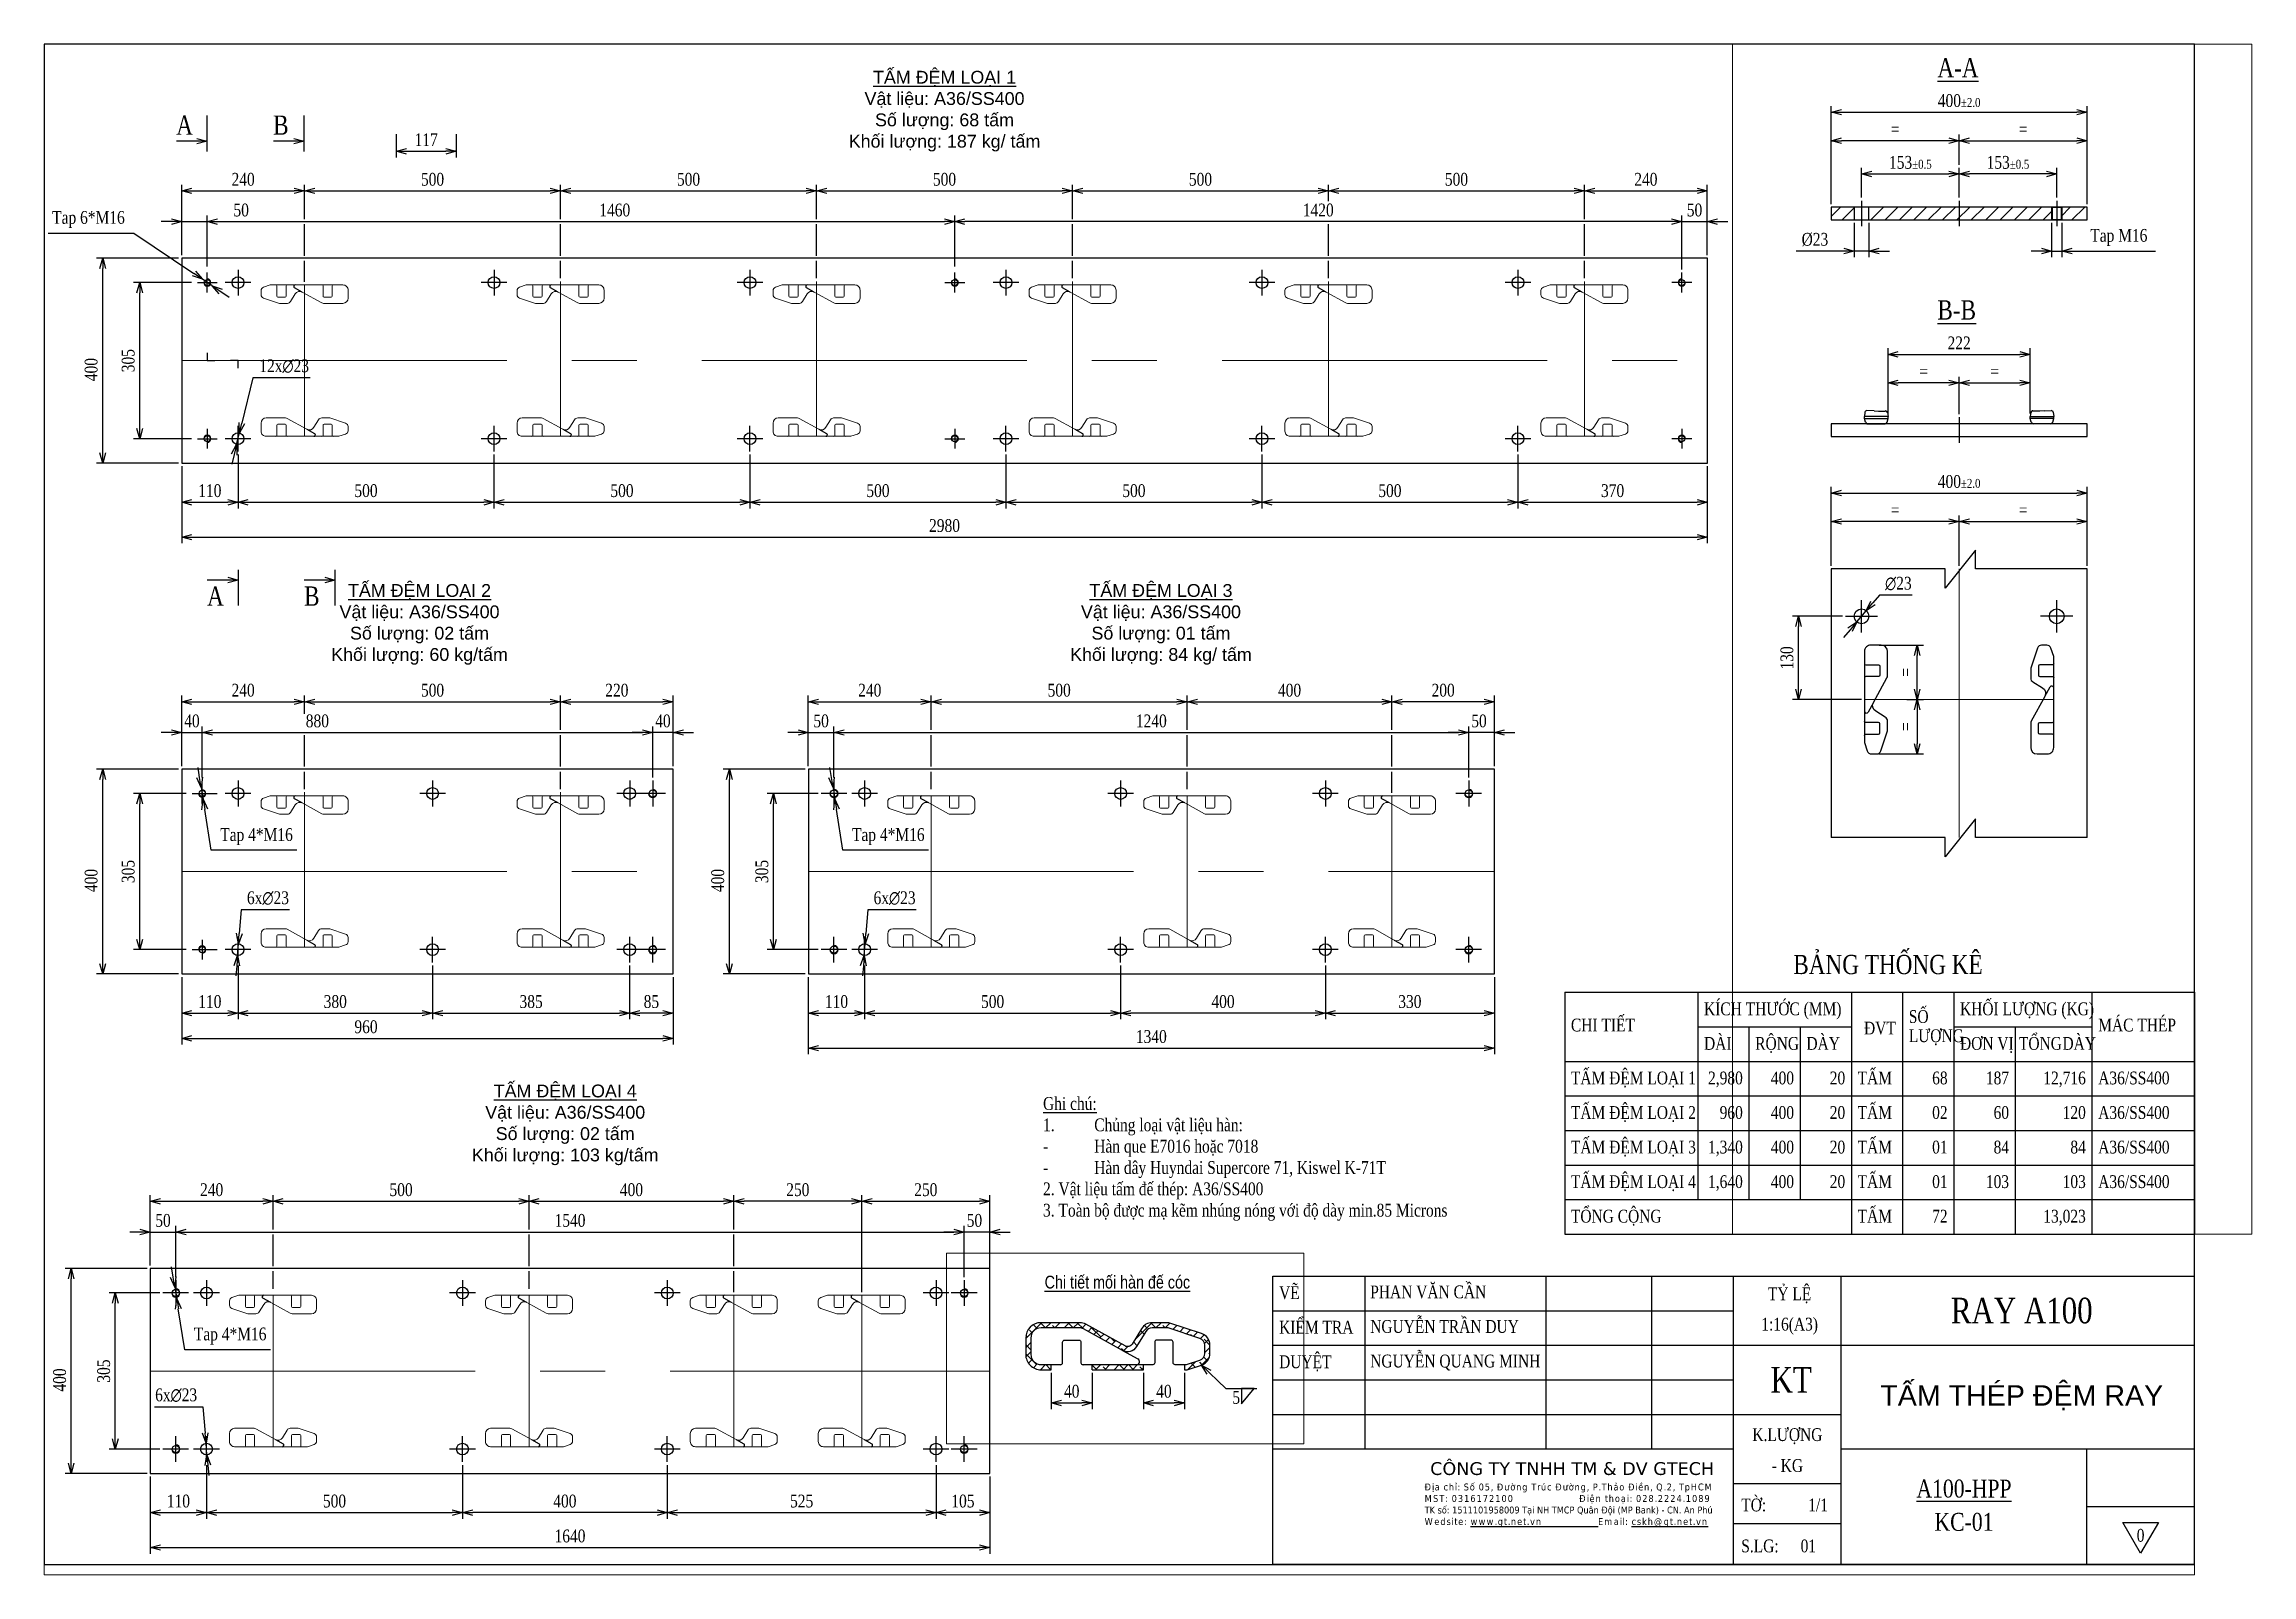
# Paper-space layout 'Layout2' of a CAD drawing. Header units: millimetres. Extents: x 0 to 431, y 0 to 299.
# The model-space entities are those that its viewports show. They can reach past a viewport. Long polylines and large blocks are cut down to what shows.
import ezdxf
from ezdxf.enums import TextEntityAlignment as Align

# ---------------------------------------------------------------- set-up
doc = ezdxf.new("R2010")
doc.units = ezdxf.units.MM
doc.linetypes.add('CENTER', pattern=[50.8, 31.75, -6.35, 6.35, -6.35])
doc.linetypes.add('CENTER2', pattern=[28.575, 19.05, -3.175, 3.175, -3.175])
doc.layers.add('AM_VIEWS', color=1, linetype='Continuous', lineweight=15, plot=False)
for name, color, linetype in [('BAO', 3, 'Continuous'), ('Khung ten GT$0$KHUNG TEN XREF A$0$KT BAO', 3, 'Continuous'), ('Khung ten GT$0$KHUNG TEN XREF A$0$KT TEXT', 7, 'Continuous'), ('KTHUOC', 2, 'Continuous'), ('PDF_Geometry', 7, 'Continuous'), ('TEXT', 7, 'Continuous'), ('TK2', 251, 'Continuous')]:
    doc.layers.add(name, color=color, linetype=linetype)
doc.layers.add('Khung ten GT$0$BAO', color=3, linetype='Continuous', lineweight=30)
doc.layers.add('TIM', color=8, linetype='CENTER2', lineweight=0)
doc.styles.add('ARIAL', font='arial.ttf', dxfattribs={"height": 1})
doc.styles.add('Hoa', font='vntimeh.shx', dxfattribs={"width": 0.8})
doc.styles.add('Khung ten GT$0$Standard', font='arial.ttf')
doc.styles.get("Standard").update_dxf_attribs({"font": 'arial.ttf'})
doc.styles.add('Thuong', font='vntime.shx', dxfattribs={"width": 0.8})
doc.dimstyles.new('LAYOUT', dxfattribs={"dimscale": 0, "dimtxt": 2.5, "dimasz": 2, "dimexe": 1.2, "dimexo": 0.6, "dimgap": 1, "dimtad": 1, "dimtoh": 1, "dimdec": 0, "dimzin": 12, "dimdsep": 46, "dimtxsty": 'Thuong', "dimblk": 'OPEN30', "dimcen": 0, "dimclrd": 256, "dimclre": 256, "dimadec": 1, "dimazin": 3, "dimtfac": 1, "dimtdec": 0, "dimtmove": 0, "dimatfit": 3, "dimldrblk": 'OPEN30', "dimfxl": 1, "dimtzin": 0, "dimarcsym": 2})

# ---------------------------------------------------------------- blocks, each defined once
blk = doc.blocks.new('du lieu KT')
at = {"style": 'Hoa', "width": 0.8}
for tag, height, p in [('PROJ.NAME', 3.5, (-34.5, 49.5)), ('DWG', 3.5, (-45, 8.25)), ('REV', 2.5, (-10.5, 5.62))]:
    blk.add_attdef(tag, text='', height=height, dxfattribs=at).set_placement(p, align=Align.MIDDLE_CENTER)
at = {"layer": 'TEXT', "style": 'Hoa', "width": 0.8}
for tag, height, p in [('SCALE', 2.5, (-79.06, 46.87)), ('TITTLE', 3.5, (-34.5, 32.62)), ('WEIGHT', 2.5, (-79.5, 19.25)), ('SHEET', 2.5, (-73.5, 11.55)), ('QTY', 2.5, (-75.4, 3.55))]:
    blk.add_attdef(tag, text='', height=height, dxfattribs=at).set_placement(p, align=Align.MIDDLE_CENTER)
at = {"layer": 'TEXT', "width": 0.75}
blk.add_attdef('TDA', text='', height=3.5, dxfattribs=at).set_placement((-45, 14.75), align=Align.MIDDLE_CENTER)
blk = doc.blocks.new('_Open30')
at = {"color": 0, "linetype": 'ByBlock', "lineweight": -2}
for p, q in [((-1, 0.27), (0, 0)), ((0, 0), (-1, -0.27)), ((0, 0), (-1, 0))]:
    blk.add_line(p, q, dxfattribs=at)
blk = doc.blocks.new('*D328')
at = {"lineweight": -2, "transparency": 16777216}
for p, q in [((-11581.6, 6107.9), (-11581.6, 6002.9)), ((-11691.6, 6085.5), (-11691.6, 6002.9)), ((-11671.6, 6014.9), (-11601.6, 6014.9))]:
    blk.add_line(p, q, dxfattribs=at)
at = {"layer": 'Defpoints', "color": 0, "transparency": 16777216}
for p in [(-11581.6, 6113.9), (-11691.6, 6091.5), (-11581.6, 6014.9)]:
    blk.add_point(p, dxfattribs=at)
at = {"lineweight": -2, "transparency": 16777216, "xscale": 20, "yscale": 20, "zscale": 20, "rotation": 180}
blk.add_blockref('_Open30', (-11691.6, 6014.9), dxfattribs=at)
at = {"lineweight": -2, "transparency": 16777216, "xscale": 20, "yscale": 20, "zscale": 20}
blk.add_blockref('_Open30', (-11581.6, 6014.9), dxfattribs=at)
at = {"color": 0, "transparency": 16777216, "insert": (-11636.6, 6037.4), "char_height": 25, "attachment_point": 5, "style": 'Thuong'}
blk.add_mtext('110', dxfattribs=at)
blk = doc.blocks.new('*D327')
at = {"lineweight": -2, "transparency": 16777216}
for p, q in [((-11581.6, 6107.9), (-11581.6, 6002.9)), ((-11081.6, 6107.9), (-11081.6, 6002.9)), ((-11561.6, 6014.9), (-11101.6, 6014.9))]:
    blk.add_line(p, q, dxfattribs=at)
at = {"layer": 'Defpoints', "color": 0, "transparency": 16777216}
for p in [(-11581.6, 6113.9), (-11081.6, 6113.9), (-11081.6, 6014.9)]:
    blk.add_point(p, dxfattribs=at)
at = {"lineweight": -2, "transparency": 16777216, "xscale": 20, "yscale": 20, "zscale": 20, "rotation": 180}
blk.add_blockref('_Open30', (-11581.6, 6014.9), dxfattribs=at)
at = {"lineweight": -2, "transparency": 16777216, "xscale": 20, "yscale": 20, "zscale": 20}
blk.add_blockref('_Open30', (-11081.6, 6014.9), dxfattribs=at)
at = {"color": 0, "transparency": 16777216, "insert": (-11331.6, 6037.4), "char_height": 25, "attachment_point": 5, "style": 'Thuong'}
blk.add_mtext('500', dxfattribs=at)
blk = doc.blocks.new('*D326')
at = {"lineweight": -2, "transparency": 16777216}
for p, q in [((-11081.6, 6107.9), (-11081.6, 6002.9)), ((-10581.6, 6107.9), (-10581.6, 6002.9)), ((-11061.6, 6014.9), (-10601.6, 6014.9))]:
    blk.add_line(p, q, dxfattribs=at)
at = {"layer": 'Defpoints', "color": 0, "transparency": 16777216}
for p in [(-11081.6, 6113.9), (-10581.6, 6113.9), (-10581.6, 6014.9)]:
    blk.add_point(p, dxfattribs=at)
at = {"lineweight": -2, "transparency": 16777216, "xscale": 20, "yscale": 20, "zscale": 20, "rotation": 180}
blk.add_blockref('_Open30', (-11081.6, 6014.9), dxfattribs=at)
at = {"lineweight": -2, "transparency": 16777216, "xscale": 20, "yscale": 20, "zscale": 20}
blk.add_blockref('_Open30', (-10581.6, 6014.9), dxfattribs=at)
at = {"color": 0, "transparency": 16777216, "insert": (-10831.6, 6037.4), "char_height": 25, "attachment_point": 5, "style": 'Thuong'}
blk.add_mtext('500', dxfattribs=at)
blk = doc.blocks.new('*D325')
at = {"lineweight": -2, "transparency": 16777216}
for p, q in [((-10581.6, 6107.9), (-10581.6, 6002.9)), ((-10081.6, 6107.9), (-10081.6, 6002.9)), ((-10561.6, 6014.9), (-10101.6, 6014.9))]:
    blk.add_line(p, q, dxfattribs=at)
at = {"layer": 'Defpoints', "color": 0, "transparency": 16777216}
for p in [(-10581.6, 6113.9), (-10081.6, 6113.9), (-10081.6, 6014.9)]:
    blk.add_point(p, dxfattribs=at)
at = {"lineweight": -2, "transparency": 16777216, "xscale": 20, "yscale": 20, "zscale": 20, "rotation": 180}
blk.add_blockref('_Open30', (-10581.6, 6014.9), dxfattribs=at)
at = {"lineweight": -2, "transparency": 16777216, "xscale": 20, "yscale": 20, "zscale": 20}
blk.add_blockref('_Open30', (-10081.6, 6014.9), dxfattribs=at)
at = {"color": 0, "transparency": 16777216, "insert": (-10331.6, 6037.4), "char_height": 25, "attachment_point": 5, "style": 'Thuong'}
blk.add_mtext('500', dxfattribs=at)
blk = doc.blocks.new('*D324')
at = {"lineweight": -2, "transparency": 16777216}
for p, q in [((-10081.6, 6107.9), (-10081.6, 6002.9)), ((-9581.6, 6107.9), (-9581.6, 6002.9)), ((-10061.6, 6014.9), (-9601.6, 6014.9))]:
    blk.add_line(p, q, dxfattribs=at)
at = {"layer": 'Defpoints', "color": 0, "transparency": 16777216}
for p in [(-10081.6, 6113.9), (-9581.6, 6113.9), (-9581.6, 6014.9)]:
    blk.add_point(p, dxfattribs=at)
at = {"lineweight": -2, "transparency": 16777216, "xscale": 20, "yscale": 20, "zscale": 20, "rotation": 180}
blk.add_blockref('_Open30', (-10081.6, 6014.9), dxfattribs=at)
at = {"lineweight": -2, "transparency": 16777216, "xscale": 20, "yscale": 20, "zscale": 20}
blk.add_blockref('_Open30', (-9581.6, 6014.9), dxfattribs=at)
at = {"color": 0, "transparency": 16777216, "insert": (-9831.6, 6037.4), "char_height": 25, "attachment_point": 5, "style": 'Thuong'}
blk.add_mtext('500', dxfattribs=at)
blk = doc.blocks.new('*D323')
at = {"lineweight": -2, "transparency": 16777216}
for p, q in [((-9581.6, 6107.9), (-9581.6, 6002.9)), ((-9081.6, 6107.9), (-9081.6, 6002.9)), ((-9561.6, 6014.9), (-9101.6, 6014.9))]:
    blk.add_line(p, q, dxfattribs=at)
at = {"layer": 'Defpoints', "color": 0, "transparency": 16777216}
for p in [(-9581.6, 6113.9), (-9081.6, 6113.9), (-9081.6, 6014.9)]:
    blk.add_point(p, dxfattribs=at)
at = {"lineweight": -2, "transparency": 16777216, "xscale": 20, "yscale": 20, "zscale": 20, "rotation": 180}
blk.add_blockref('_Open30', (-9581.6, 6014.9), dxfattribs=at)
at = {"lineweight": -2, "transparency": 16777216, "xscale": 20, "yscale": 20, "zscale": 20}
blk.add_blockref('_Open30', (-9081.6, 6014.9), dxfattribs=at)
at = {"color": 0, "transparency": 16777216, "insert": (-9331.6, 6037.4), "char_height": 25, "attachment_point": 5, "style": 'Thuong'}
blk.add_mtext('500', dxfattribs=at)
blk = doc.blocks.new('*D322')
at = {"lineweight": -2, "transparency": 16777216}
for p, q in [((-9081.6, 6107.9), (-9081.6, 6002.9)), ((-8711.6, 6085.5), (-8711.6, 6002.9)), ((-9061.6, 6014.9), (-8731.6, 6014.9))]:
    blk.add_line(p, q, dxfattribs=at)
at = {"layer": 'Defpoints', "color": 0, "transparency": 16777216}
for p in [(-9081.6, 6113.9), (-8711.6, 6091.5), (-8711.6, 6014.9)]:
    blk.add_point(p, dxfattribs=at)
at = {"lineweight": -2, "transparency": 16777216, "xscale": 20, "yscale": 20, "zscale": 20, "rotation": 180}
blk.add_blockref('_Open30', (-9081.6, 6014.9), dxfattribs=at)
at = {"lineweight": -2, "transparency": 16777216, "xscale": 20, "yscale": 20, "zscale": 20}
blk.add_blockref('_Open30', (-8711.6, 6014.9), dxfattribs=at)
at = {"color": 0, "transparency": 16777216, "insert": (-8896.6, 6037.4), "char_height": 25, "attachment_point": 5, "style": 'Thuong'}
blk.add_mtext('370', dxfattribs=at)
blk = doc.blocks.new('*D321')
at = {"lineweight": -2, "transparency": 16777216}
for p, q in [((-11691.6, 6085.5), (-11691.6, 5934.7)), ((-8711.6, 6085.5), (-8711.6, 5934.7)), ((-11671.6, 5946.7), (-8731.6, 5946.7))]:
    blk.add_line(p, q, dxfattribs=at)
at = {"layer": 'Defpoints', "color": 0, "transparency": 16777216}
for p in [(-11691.6, 6091.5), (-8711.6, 6091.5), (-8711.6, 5946.7)]:
    blk.add_point(p, dxfattribs=at)
at = {"lineweight": -2, "transparency": 16777216, "xscale": 20, "yscale": 20, "zscale": 20, "rotation": 180}
blk.add_blockref('_Open30', (-11691.6, 5946.7), dxfattribs=at)
at = {"lineweight": -2, "transparency": 16777216, "xscale": 20, "yscale": 20, "zscale": 20}
blk.add_blockref('_Open30', (-8711.6, 5946.7), dxfattribs=at)
at = {"color": 0, "transparency": 16777216, "insert": (-10201.6, 5969.2), "char_height": 25, "attachment_point": 5, "style": 'Thuong'}
blk.add_mtext('2980', dxfattribs=at)
blk = doc.blocks.new('*D314')
at = {"lineweight": -2, "transparency": 16777216}
for p, q in [((-11672.7, 6444), (-11785.6, 6444)), ((-11773.6, 6159), (-11773.6, 6424)), ((-11672.7, 6139), (-11785.6, 6139))]:
    blk.add_line(p, q, dxfattribs=at)
at = {"layer": 'Defpoints', "color": 0, "transparency": 16777216}
for p in [(-11773.6, 6444), (-11666.7, 6444), (-11666.7, 6139)]:
    blk.add_point(p, dxfattribs=at)
at = {"lineweight": -2, "transparency": 16777216, "xscale": 20, "yscale": 20, "zscale": 20}
for p, rotation in [((-11773.6, 6444), 90), ((-11773.6, 6139), 270)]:
    blk.add_blockref('_Open30', p, dxfattribs=dict(at, rotation=rotation))
at = {"color": 0, "transparency": 16777216, "insert": (-11796.1, 6291.5), "char_height": 25, "attachment_point": 5, "rotation": 90, "style": 'Thuong'}
blk.add_mtext('305', dxfattribs=at)
blk = doc.blocks.new('*D313')
at = {"lineweight": -2, "transparency": 16777216}
for p, q in [((-11697.6, 6491.5), (-11857.9, 6491.5)), ((-11845.9, 6111.5), (-11845.9, 6471.5)), ((-11697.6, 6091.5), (-11857.9, 6091.5))]:
    blk.add_line(p, q, dxfattribs=at)
at = {"layer": 'Defpoints', "color": 0, "transparency": 16777216}
for p in [(-11845.9, 6491.5), (-11691.6, 6491.5), (-11691.6, 6091.5)]:
    blk.add_point(p, dxfattribs=at)
at = {"lineweight": -2, "transparency": 16777216, "xscale": 20, "yscale": 20, "zscale": 20}
for p, rotation in [((-11845.9, 6491.5), 90), ((-11845.9, 6091.5), 270)]:
    blk.add_blockref('_Open30', p, dxfattribs=dict(at, rotation=rotation))
at = {"color": 0, "transparency": 16777216, "insert": (-11868.4, 6274), "char_height": 25, "attachment_point": 5, "rotation": 90, "style": 'Thuong'}
blk.add_mtext('400', dxfattribs=at)
blk = doc.blocks.new('*D312')
at = {"lineweight": -2, "transparency": 16777216}
for p, q in [((-11711.6, 6563.1), (-11731.6, 6563.1)), ((-11691.6, 6497.5), (-11691.6, 6575.1)), ((-11691.6, 6563.1), (-11641.6, 6563.1)), ((-11641.6, 6475.2), (-11641.6, 6575.1)), ((-11621.6, 6563.1), (-11549.2, 6563.1))]:
    blk.add_line(p, q, dxfattribs=at)
at = {"layer": 'Defpoints', "color": 0, "transparency": 16777216}
for p in [(-11641.6, 6563.1), (-11691.6, 6491.5), (-11641.6, 6469.2)]:
    blk.add_point(p, dxfattribs=at)
at = {"lineweight": -2, "transparency": 16777216, "xscale": 20, "yscale": 20, "zscale": 20}
blk.add_blockref('_Open30', (-11691.6, 6563.1), dxfattribs=at)
at = {"lineweight": -2, "transparency": 16777216, "xscale": 20, "yscale": 20, "zscale": 20, "rotation": 180}
blk.add_blockref('_Open30', (-11641.6, 6563.1), dxfattribs=at)
at = {"color": 0, "transparency": 16777216, "insert": (-11575.4, 6585.6), "char_height": 25, "attachment_point": 5, "style": 'Thuong'}
blk.add_mtext('50', dxfattribs=at)
blk = doc.blocks.new('*D311')
at = {"lineweight": -2, "transparency": 16777216}
for p, q in [((-11641.6, 6475.2), (-11641.6, 6575.1)), ((-11621.6, 6563.1), (-10201.6, 6563.1)), ((-10181.6, 6475.2), (-10181.6, 6575.1))]:
    blk.add_line(p, q, dxfattribs=at)
at = {"layer": 'Defpoints', "color": 0, "transparency": 16777216}
for p in [(-10181.6, 6563.1), (-11641.6, 6469.2), (-10181.6, 6469.2)]:
    blk.add_point(p, dxfattribs=at)
at = {"lineweight": -2, "transparency": 16777216, "xscale": 20, "yscale": 20, "zscale": 20, "rotation": 180}
blk.add_blockref('_Open30', (-11641.6, 6563.1), dxfattribs=at)
at = {"lineweight": -2, "transparency": 16777216, "xscale": 20, "yscale": 20, "zscale": 20}
blk.add_blockref('_Open30', (-10181.6, 6563.1), dxfattribs=at)
at = {"color": 0, "transparency": 16777216, "insert": (-10845.7, 6585.6), "char_height": 25, "attachment_point": 5, "style": 'Thuong'}
blk.add_mtext('1460', dxfattribs=at)
blk = doc.blocks.new('*D310')
at = {"lineweight": -2, "transparency": 16777216}
for p, q in [((-10181.6, 6475.2), (-10181.6, 6575.1)), ((-8781.6, 6563.1), (-10161.6, 6563.1)), ((-8761.6, 6469.4), (-8761.6, 6575.1))]:
    blk.add_line(p, q, dxfattribs=at)
at = {"layer": 'Defpoints', "color": 0, "transparency": 16777216}
for p in [(-10181.6, 6563.1), (-10181.6, 6469.2), (-8761.6, 6463.4)]:
    blk.add_point(p, dxfattribs=at)
at = {"lineweight": -2, "transparency": 16777216, "xscale": 20, "yscale": 20, "zscale": 20, "rotation": 180}
blk.add_blockref('_Open30', (-10181.6, 6563.1), dxfattribs=at)
at = {"lineweight": -2, "transparency": 16777216, "xscale": 20, "yscale": 20, "zscale": 20}
blk.add_blockref('_Open30', (-8761.6, 6563.1), dxfattribs=at)
at = {"color": 0, "transparency": 16777216, "insert": (-9471.6, 6585.6), "char_height": 25, "attachment_point": 5, "style": 'Thuong'}
blk.add_mtext('1420', dxfattribs=at)
blk = doc.blocks.new('*D318')
at = {"lineweight": -2, "transparency": 16777216}
for p, q in [((-8781.6, 6563.1), (-8801.6, 6563.1)), ((-8761.6, 6469.4), (-8761.6, 6575.1)), ((-8761.6, 6563.1), (-8711.6, 6563.1)), ((-8711.6, 6497.5), (-8711.6, 6575.1)), ((-8691.6, 6563.1), (-8671.6, 6563.1))]:
    blk.add_line(p, q, dxfattribs=at)
at = {"layer": 'Defpoints', "color": 0, "transparency": 16777216}
for p in [(-8711.6, 6563.1), (-8711.6, 6491.5), (-8761.6, 6463.4)]:
    blk.add_point(p, dxfattribs=at)
at = {"lineweight": -2, "transparency": 16777216, "xscale": 20, "yscale": 20, "zscale": 20}
blk.add_blockref('_Open30', (-8761.6, 6563.1), dxfattribs=at)
at = {"lineweight": -2, "transparency": 16777216, "xscale": 20, "yscale": 20, "zscale": 20, "rotation": 180}
blk.add_blockref('_Open30', (-8711.6, 6563.1), dxfattribs=at)
at = {"color": 0, "transparency": 16777216, "insert": (-8736.6, 6585.6), "char_height": 25, "attachment_point": 5, "style": 'Thuong'}
blk.add_mtext('50', dxfattribs=at)
blk = doc.blocks.new('*D309')
at = {"lineweight": -2, "transparency": 16777216}
for p, q in [((-11691.6, 6568.1), (-11691.6, 6635.1)), ((-11671.6, 6623.1), (-11471.6, 6623.1)), ((-11451.6, 6568.1), (-11451.6, 6635.1)), ((-11691.6, 6550.3), (-11691.6, 6558.1)), ((-11451.6, 6496.5), (-11451.6, 6558.1)), ((-11451.6, 6445.4), (-11451.6, 6486.5))]:
    blk.add_line(p, q, dxfattribs=at)
at = {"layer": 'Defpoints', "color": 0, "transparency": 16777216}
for p in [(-11451.6, 6623.1), (-11691.6, 6544.3), (-11451.6, 6439.4)]:
    blk.add_point(p, dxfattribs=at)
at = {"lineweight": -2, "transparency": 16777216, "xscale": 20, "yscale": 20, "zscale": 20, "rotation": 180}
blk.add_blockref('_Open30', (-11691.6, 6623.1), dxfattribs=at)
at = {"lineweight": -2, "transparency": 16777216, "xscale": 20, "yscale": 20, "zscale": 20}
blk.add_blockref('_Open30', (-11451.6, 6623.1), dxfattribs=at)
at = {"color": 0, "transparency": 16777216, "insert": (-11571.6, 6645.6), "char_height": 25, "attachment_point": 5, "style": 'Thuong'}
blk.add_mtext('240', dxfattribs=at)
blk = doc.blocks.new('*D308')
at = {"lineweight": -2, "transparency": 16777216}
for p, q in [((-11451.6, 6568.1), (-11451.6, 6635.1)), ((-11431.6, 6623.1), (-10971.6, 6623.1)), ((-10951.6, 6568.1), (-10951.6, 6635.1)), ((-11451.6, 6496.5), (-11451.6, 6558.1)), ((-10951.6, 6496.5), (-10951.6, 6558.1)), ((-11451.6, 6445.4), (-11451.6, 6486.5)), ((-10951.6, 6452.4), (-10951.6, 6486.5))]:
    blk.add_line(p, q, dxfattribs=at)
at = {"layer": 'Defpoints', "color": 0, "transparency": 16777216}
for p in [(-10951.6, 6623.1), (-11451.6, 6439.4), (-10951.6, 6446.4)]:
    blk.add_point(p, dxfattribs=at)
at = {"lineweight": -2, "transparency": 16777216, "xscale": 20, "yscale": 20, "zscale": 20, "rotation": 180}
blk.add_blockref('_Open30', (-11451.6, 6623.1), dxfattribs=at)
at = {"lineweight": -2, "transparency": 16777216, "xscale": 20, "yscale": 20, "zscale": 20}
blk.add_blockref('_Open30', (-10951.6, 6623.1), dxfattribs=at)
at = {"color": 0, "transparency": 16777216, "insert": (-11201.6, 6645.6), "char_height": 25, "attachment_point": 5, "style": 'Thuong'}
blk.add_mtext('500', dxfattribs=at)
blk = doc.blocks.new('*D307')
at = {"lineweight": -2, "transparency": 16777216}
for p, q in [((-10951.6, 6568.1), (-10951.6, 6635.1)), ((-10931.6, 6623.1), (-10471.6, 6623.1)), ((-10451.6, 6568.1), (-10451.6, 6635.1)), ((-10951.6, 6496.5), (-10951.6, 6558.1)), ((-10451.6, 6496.5), (-10451.6, 6558.1)), ((-10951.6, 6452.4), (-10951.6, 6486.5)), ((-10451.6, 6452.4), (-10451.6, 6486.5))]:
    blk.add_line(p, q, dxfattribs=at)
at = {"layer": 'Defpoints', "color": 0, "transparency": 16777216}
for p in [(-10451.6, 6623.1), (-10951.6, 6446.4), (-10451.6, 6446.4)]:
    blk.add_point(p, dxfattribs=at)
at = {"lineweight": -2, "transparency": 16777216, "xscale": 20, "yscale": 20, "zscale": 20, "rotation": 180}
blk.add_blockref('_Open30', (-10951.6, 6623.1), dxfattribs=at)
at = {"lineweight": -2, "transparency": 16777216, "xscale": 20, "yscale": 20, "zscale": 20}
blk.add_blockref('_Open30', (-10451.6, 6623.1), dxfattribs=at)
at = {"color": 0, "transparency": 16777216, "insert": (-10701.6, 6645.6), "char_height": 25, "attachment_point": 5, "style": 'Thuong'}
blk.add_mtext('500', dxfattribs=at)
blk = doc.blocks.new('*D306')
at = {"lineweight": -2, "transparency": 16777216}
for p, q in [((-10451.6, 6568.1), (-10451.6, 6635.1)), ((-10431.6, 6623.1), (-9971.6, 6623.1)), ((-9951.6, 6568.1), (-9951.6, 6635.1)), ((-10451.6, 6496.5), (-10451.6, 6558.1)), ((-9951.6, 6496.5), (-9951.6, 6558.1)), ((-10451.6, 6452.4), (-10451.6, 6486.5)), ((-9951.6, 6452.4), (-9951.6, 6486.5))]:
    blk.add_line(p, q, dxfattribs=at)
at = {"layer": 'Defpoints', "color": 0, "transparency": 16777216}
for p in [(-9951.6, 6623.1), (-10451.6, 6446.4), (-9951.6, 6446.4)]:
    blk.add_point(p, dxfattribs=at)
at = {"lineweight": -2, "transparency": 16777216, "xscale": 20, "yscale": 20, "zscale": 20, "rotation": 180}
blk.add_blockref('_Open30', (-10451.6, 6623.1), dxfattribs=at)
at = {"lineweight": -2, "transparency": 16777216, "xscale": 20, "yscale": 20, "zscale": 20}
blk.add_blockref('_Open30', (-9951.6, 6623.1), dxfattribs=at)
at = {"color": 0, "transparency": 16777216, "insert": (-10201.6, 6645.6), "char_height": 25, "attachment_point": 5, "style": 'Thuong'}
blk.add_mtext('500', dxfattribs=at)
blk = doc.blocks.new('*D317')
at = {"lineweight": -2, "transparency": 16777216}
for p, q in [((-9951.6, 6568.1), (-9951.6, 6635.1)), ((-9931.6, 6623.1), (-9471.6, 6623.1)), ((-9451.6, 6603.1), (-9451.6, 6635.1)), ((-9951.6, 6496.5), (-9951.6, 6558.1)), ((-9451.6, 6496.5), (-9451.6, 6558.1)), ((-9951.6, 6452.4), (-9951.6, 6486.5)), ((-9451.6, 6452.4), (-9451.6, 6486.5))]:
    blk.add_line(p, q, dxfattribs=at)
at = {"layer": 'Defpoints', "color": 0, "transparency": 16777216}
for p in [(-9451.6, 6623.1), (-9951.6, 6446.4), (-9451.6, 6446.4)]:
    blk.add_point(p, dxfattribs=at)
at = {"lineweight": -2, "transparency": 16777216, "xscale": 20, "yscale": 20, "zscale": 20, "rotation": 180}
blk.add_blockref('_Open30', (-9951.6, 6623.1), dxfattribs=at)
at = {"lineweight": -2, "transparency": 16777216, "xscale": 20, "yscale": 20, "zscale": 20}
blk.add_blockref('_Open30', (-9451.6, 6623.1), dxfattribs=at)
at = {"color": 0, "transparency": 16777216, "insert": (-9701.6, 6645.6), "char_height": 25, "attachment_point": 5, "style": 'Thuong'}
blk.add_mtext('500', dxfattribs=at)
blk = doc.blocks.new('*D316')
at = {"lineweight": -2, "transparency": 16777216}
for p, q in [((-9451.6, 6603.1), (-9451.6, 6635.1)), ((-9431.6, 6623.1), (-8971.6, 6623.1)), ((-8951.6, 6568.1), (-8951.6, 6635.1)), ((-9451.6, 6496.5), (-9451.6, 6558.1)), ((-8951.6, 6496.5), (-8951.6, 6558.1)), ((-9451.6, 6452.4), (-9451.6, 6486.5)), ((-8951.6, 6452.4), (-8951.6, 6486.5))]:
    blk.add_line(p, q, dxfattribs=at)
at = {"layer": 'Defpoints', "color": 0, "transparency": 16777216}
for p in [(-8951.6, 6623.1), (-9451.6, 6446.4), (-8951.6, 6446.4)]:
    blk.add_point(p, dxfattribs=at)
at = {"lineweight": -2, "transparency": 16777216, "xscale": 20, "yscale": 20, "zscale": 20, "rotation": 180}
blk.add_blockref('_Open30', (-9451.6, 6623.1), dxfattribs=at)
at = {"lineweight": -2, "transparency": 16777216, "xscale": 20, "yscale": 20, "zscale": 20}
blk.add_blockref('_Open30', (-8951.6, 6623.1), dxfattribs=at)
at = {"color": 0, "transparency": 16777216, "insert": (-9201.6, 6645.6), "char_height": 25, "attachment_point": 5, "style": 'Thuong'}
blk.add_mtext('500', dxfattribs=at)
blk = doc.blocks.new('*D315')
at = {"lineweight": -2, "transparency": 16777216}
for p, q in [((-8951.6, 6568.1), (-8951.6, 6635.1)), ((-8931.6, 6623.1), (-8731.6, 6623.1)), ((-8711.6, 6568.1), (-8711.6, 6635.1)), ((-8951.6, 6496.5), (-8951.6, 6558.1)), ((-8711.6, 6550.3), (-8711.6, 6558.1)), ((-8951.6, 6452.4), (-8951.6, 6486.5))]:
    blk.add_line(p, q, dxfattribs=at)
at = {"layer": 'Defpoints', "color": 0, "transparency": 16777216}
for p in [(-8711.6, 6623.1), (-8711.6, 6544.3), (-8951.6, 6446.4)]:
    blk.add_point(p, dxfattribs=at)
at = {"lineweight": -2, "transparency": 16777216, "xscale": 20, "yscale": 20, "zscale": 20, "rotation": 180}
blk.add_blockref('_Open30', (-8951.6, 6623.1), dxfattribs=at)
at = {"lineweight": -2, "transparency": 16777216, "xscale": 20, "yscale": 20, "zscale": 20}
blk.add_blockref('_Open30', (-8711.6, 6623.1), dxfattribs=at)
at = {"color": 0, "transparency": 16777216, "insert": (-8831.6, 6645.6), "char_height": 25, "attachment_point": 5, "style": 'Thuong'}
blk.add_mtext('240', dxfattribs=at)
blk = doc.blocks.new('*D348')
at = {"lineweight": -2, "transparency": 16777216}
for p, q in [((-11581.6, 5109.8), (-11581.6, 5004.9)), ((-11691.6, 5087.5), (-11691.6, 5004.9)), ((-11671.6, 5016.9), (-11601.6, 5016.9))]:
    blk.add_line(p, q, dxfattribs=at)
at = {"layer": 'Defpoints', "color": 0, "transparency": 16777216}
for p in [(-11581.6, 5115.8), (-11691.6, 5093.5), (-11581.6, 5016.9)]:
    blk.add_point(p, dxfattribs=at)
at = {"lineweight": -2, "transparency": 16777216, "xscale": 20, "yscale": 20, "zscale": 20, "rotation": 180}
blk.add_blockref('_Open30', (-11691.6, 5016.9), dxfattribs=at)
at = {"lineweight": -2, "transparency": 16777216, "xscale": 20, "yscale": 20, "zscale": 20}
blk.add_blockref('_Open30', (-11581.6, 5016.9), dxfattribs=at)
at = {"color": 0, "transparency": 16777216, "insert": (-11636.6, 5039.4), "char_height": 25, "attachment_point": 5, "style": 'Thuong'}
blk.add_mtext('110', dxfattribs=at)
blk = doc.blocks.new('*D347')
at = {"lineweight": -2, "transparency": 16777216}
for p, q in [((-11581.6, 5109.8), (-11581.6, 5004.9)), ((-11201.6, 5109.8), (-11201.6, 5004.9)), ((-11561.6, 5016.9), (-11221.6, 5016.9))]:
    blk.add_line(p, q, dxfattribs=at)
at = {"layer": 'Defpoints', "color": 0, "transparency": 16777216}
for p in [(-11581.6, 5115.8), (-11201.6, 5115.8), (-11201.6, 5016.9)]:
    blk.add_point(p, dxfattribs=at)
at = {"lineweight": -2, "transparency": 16777216, "xscale": 20, "yscale": 20, "zscale": 20, "rotation": 180}
blk.add_blockref('_Open30', (-11581.6, 5016.9), dxfattribs=at)
at = {"lineweight": -2, "transparency": 16777216, "xscale": 20, "yscale": 20, "zscale": 20}
blk.add_blockref('_Open30', (-11201.6, 5016.9), dxfattribs=at)
at = {"color": 0, "transparency": 16777216, "insert": (-11391.6, 5039.4), "char_height": 25, "attachment_point": 5, "style": 'Thuong'}
blk.add_mtext('380', dxfattribs=at)
blk = doc.blocks.new('*D346')
at = {"lineweight": -2, "transparency": 16777216}
for p, q in [((-11201.6, 5109.8), (-11201.6, 5004.9)), ((-10816.6, 5109.8), (-10816.6, 5004.9)), ((-11181.6, 5016.9), (-10836.6, 5016.9))]:
    blk.add_line(p, q, dxfattribs=at)
at = {"layer": 'Defpoints', "color": 0, "transparency": 16777216}
for p in [(-11201.6, 5115.8), (-10816.6, 5115.8), (-10816.6, 5016.9)]:
    blk.add_point(p, dxfattribs=at)
at = {"lineweight": -2, "transparency": 16777216, "xscale": 20, "yscale": 20, "zscale": 20, "rotation": 180}
blk.add_blockref('_Open30', (-11201.6, 5016.9), dxfattribs=at)
at = {"lineweight": -2, "transparency": 16777216, "xscale": 20, "yscale": 20, "zscale": 20}
blk.add_blockref('_Open30', (-10816.6, 5016.9), dxfattribs=at)
at = {"color": 0, "transparency": 16777216, "insert": (-11009.1, 5039.4), "char_height": 25, "attachment_point": 5, "style": 'Thuong'}
blk.add_mtext('385', dxfattribs=at)
blk = doc.blocks.new('*D345')
at = {"lineweight": -2, "transparency": 16777216}
for p, q in [((-11691.6, 5087.5), (-11691.6, 4955.7)), ((-10731.6, 5087.5), (-10731.6, 4955.7)), ((-11671.6, 4967.7), (-10751.6, 4967.7))]:
    blk.add_line(p, q, dxfattribs=at)
at = {"layer": 'Defpoints', "color": 0, "transparency": 16777216}
for p in [(-11691.6, 5093.5), (-10731.6, 5093.5), (-10731.6, 4967.7)]:
    blk.add_point(p, dxfattribs=at)
at = {"lineweight": -2, "transparency": 16777216, "xscale": 20, "yscale": 20, "zscale": 20, "rotation": 180}
blk.add_blockref('_Open30', (-11691.6, 4967.7), dxfattribs=at)
at = {"lineweight": -2, "transparency": 16777216, "xscale": 20, "yscale": 20, "zscale": 20}
blk.add_blockref('_Open30', (-10731.6, 4967.7), dxfattribs=at)
at = {"color": 0, "transparency": 16777216, "insert": (-11331.6, 4990.2), "char_height": 25, "attachment_point": 5, "style": 'Thuong'}
blk.add_mtext('960', dxfattribs=at)
blk = doc.blocks.new('*D343')
at = {"lineweight": -2, "transparency": 16777216}
for p, q in [((-11682.7, 5446), (-11785.6, 5446)), ((-11773.6, 5161), (-11773.6, 5426)), ((-11682.7, 5141), (-11785.6, 5141))]:
    blk.add_line(p, q, dxfattribs=at)
at = {"layer": 'Defpoints', "color": 0, "transparency": 16777216}
for p in [(-11773.6, 5446), (-11676.7, 5446), (-11676.7, 5141)]:
    blk.add_point(p, dxfattribs=at)
at = {"lineweight": -2, "transparency": 16777216, "xscale": 20, "yscale": 20, "zscale": 20}
for p, rotation in [((-11773.6, 5446), 90), ((-11773.6, 5141), 270)]:
    blk.add_blockref('_Open30', p, dxfattribs=dict(at, rotation=rotation))
at = {"color": 0, "transparency": 16777216, "insert": (-11796.1, 5293.5), "char_height": 25, "attachment_point": 5, "rotation": 90, "style": 'Thuong'}
blk.add_mtext('305', dxfattribs=at)
blk = doc.blocks.new('*D342')
at = {"lineweight": -2, "transparency": 16777216}
for p, q in [((-11697.6, 5493.5), (-11857.9, 5493.5)), ((-11845.9, 5113.5), (-11845.9, 5473.5)), ((-11697.6, 5093.5), (-11857.9, 5093.5))]:
    blk.add_line(p, q, dxfattribs=at)
at = {"layer": 'Defpoints', "color": 0, "transparency": 16777216}
for p in [(-11845.9, 5493.5), (-11691.6, 5493.5), (-11691.6, 5093.5)]:
    blk.add_point(p, dxfattribs=at)
at = {"lineweight": -2, "transparency": 16777216, "xscale": 20, "yscale": 20, "zscale": 20}
for p, rotation in [((-11845.9, 5493.5), 90), ((-11845.9, 5093.5), 270)]:
    blk.add_blockref('_Open30', p, dxfattribs=dict(at, rotation=rotation))
at = {"color": 0, "transparency": 16777216, "insert": (-11868.4, 5276), "char_height": 25, "attachment_point": 5, "rotation": 90, "style": 'Thuong'}
blk.add_mtext('400', dxfattribs=at)
blk = doc.blocks.new('*D341')
at = {"lineweight": -2, "transparency": 16777216}
for p, q in [((-11711.6, 5565.1), (-11731.6, 5565.1)), ((-11691.6, 5499.5), (-11691.6, 5577.1)), ((-11691.6, 5565.1), (-11651.6, 5565.1)), ((-11651.6, 5477.2), (-11651.6, 5577.1)), ((-11631.6, 5565.1), (-11611.6, 5565.1))]:
    blk.add_line(p, q, dxfattribs=at)
at = {"layer": 'Defpoints', "color": 0, "transparency": 16777216}
for p in [(-11651.6, 5565.1), (-11691.6, 5493.5), (-11651.6, 5471.2)]:
    blk.add_point(p, dxfattribs=at)
at = {"lineweight": -2, "transparency": 16777216, "xscale": 20, "yscale": 20, "zscale": 20}
blk.add_blockref('_Open30', (-11691.6, 5565.1), dxfattribs=at)
at = {"lineweight": -2, "transparency": 16777216, "xscale": 20, "yscale": 20, "zscale": 20, "rotation": 180}
blk.add_blockref('_Open30', (-11651.6, 5565.1), dxfattribs=at)
at = {"color": 0, "transparency": 16777216, "insert": (-11671.6, 5587.6), "char_height": 25, "attachment_point": 5, "style": 'Thuong'}
blk.add_mtext('40', dxfattribs=at)
blk = doc.blocks.new('*D340')
at = {"lineweight": -2, "transparency": 16777216}
for p, q in [((-11651.6, 5477.2), (-11651.6, 5577.1)), ((-11631.6, 5565.1), (-10791.6, 5565.1)), ((-10771.6, 5477.2), (-10771.6, 5577.1))]:
    blk.add_line(p, q, dxfattribs=at)
at = {"layer": 'Defpoints', "color": 0, "transparency": 16777216}
for p in [(-10771.6, 5565.1), (-11651.6, 5471.2), (-10771.6, 5471.2)]:
    blk.add_point(p, dxfattribs=at)
at = {"lineweight": -2, "transparency": 16777216, "xscale": 20, "yscale": 20, "zscale": 20, "rotation": 180}
blk.add_blockref('_Open30', (-11651.6, 5565.1), dxfattribs=at)
at = {"lineweight": -2, "transparency": 16777216, "xscale": 20, "yscale": 20, "zscale": 20}
blk.add_blockref('_Open30', (-10771.6, 5565.1), dxfattribs=at)
at = {"color": 0, "transparency": 16777216, "insert": (-11426.6, 5587.6), "char_height": 25, "attachment_point": 5, "style": 'Thuong'}
blk.add_mtext('880', dxfattribs=at)
blk = doc.blocks.new('*D339')
at = {"lineweight": -2, "transparency": 16777216}
for p, q in [((-11691.6, 5570.1), (-11691.6, 5637.1)), ((-11451.6, 5601.9), (-11451.6, 5637.1)), ((-11671.6, 5625.1), (-11471.6, 5625.1)), ((-11691.6, 5552.3), (-11691.6, 5560.1)), ((-11451.6, 5498.5), (-11451.6, 5560.1)), ((-11451.6, 5454.4), (-11451.6, 5488.5))]:
    blk.add_line(p, q, dxfattribs=at)
at = {"layer": 'Defpoints', "color": 0, "transparency": 16777216}
for p in [(-11451.6, 5625.1), (-11691.6, 5546.3), (-11451.6, 5448.4)]:
    blk.add_point(p, dxfattribs=at)
at = {"lineweight": -2, "transparency": 16777216, "xscale": 20, "yscale": 20, "zscale": 20, "rotation": 180}
blk.add_blockref('_Open30', (-11691.6, 5625.1), dxfattribs=at)
at = {"lineweight": -2, "transparency": 16777216, "xscale": 20, "yscale": 20, "zscale": 20}
blk.add_blockref('_Open30', (-11451.6, 5625.1), dxfattribs=at)
at = {"color": 0, "transparency": 16777216, "insert": (-11571.6, 5647.6), "char_height": 25, "attachment_point": 5, "style": 'Thuong'}
blk.add_mtext('240', dxfattribs=at)
blk = doc.blocks.new('*D338')
at = {"lineweight": -2, "transparency": 16777216}
for p, q in [((-11451.6, 5601.9), (-11451.6, 5637.1)), ((-10951.6, 5570.1), (-10951.6, 5637.1)), ((-11431.6, 5625.1), (-10971.6, 5625.1)), ((-11451.6, 5498.5), (-11451.6, 5560.1)), ((-10951.6, 5498.5), (-10951.6, 5560.1)), ((-11451.6, 5454.4), (-11451.6, 5488.5)), ((-10951.6, 5454.4), (-10951.6, 5488.5))]:
    blk.add_line(p, q, dxfattribs=at)
at = {"layer": 'Defpoints', "color": 0, "transparency": 16777216}
for p in [(-10951.6, 5625.1), (-11451.6, 5448.4), (-10951.6, 5448.4)]:
    blk.add_point(p, dxfattribs=at)
at = {"lineweight": -2, "transparency": 16777216, "xscale": 20, "yscale": 20, "zscale": 20, "rotation": 180}
blk.add_blockref('_Open30', (-11451.6, 5625.1), dxfattribs=at)
at = {"lineweight": -2, "transparency": 16777216, "xscale": 20, "yscale": 20, "zscale": 20}
blk.add_blockref('_Open30', (-10951.6, 5625.1), dxfattribs=at)
at = {"color": 0, "transparency": 16777216, "insert": (-11201.6, 5647.6), "char_height": 25, "attachment_point": 5, "style": 'Thuong'}
blk.add_mtext('500', dxfattribs=at)
blk = doc.blocks.new('*D337')
at = {"lineweight": -2, "transparency": 16777216}
for p, q in [((-10951.6, 5570.1), (-10951.6, 5637.1)), ((-10731.6, 5499.5), (-10731.6, 5637.1)), ((-10931.6, 5625.1), (-10751.6, 5625.1)), ((-10951.6, 5498.5), (-10951.6, 5560.1)), ((-10951.6, 5454.4), (-10951.6, 5488.5))]:
    blk.add_line(p, q, dxfattribs=at)
at = {"layer": 'Defpoints', "color": 0, "transparency": 16777216}
for p in [(-10731.6, 5625.1), (-10731.6, 5493.5), (-10951.6, 5448.4)]:
    blk.add_point(p, dxfattribs=at)
at = {"lineweight": -2, "transparency": 16777216, "xscale": 20, "yscale": 20, "zscale": 20, "rotation": 180}
blk.add_blockref('_Open30', (-10951.6, 5625.1), dxfattribs=at)
at = {"lineweight": -2, "transparency": 16777216, "xscale": 20, "yscale": 20, "zscale": 20}
blk.add_blockref('_Open30', (-10731.6, 5625.1), dxfattribs=at)
at = {"color": 0, "transparency": 16777216, "insert": (-10841.6, 5647.6), "char_height": 25, "attachment_point": 5, "style": 'Thuong'}
blk.add_mtext('220', dxfattribs=at)
blk = doc.blocks.new('*D336')
at = {"lineweight": -2, "transparency": 16777216}
for p, q in [((-10791.6, 5565.1), (-10811.6, 5565.1)), ((-10771.6, 5477.2), (-10771.6, 5577.1)), ((-10731.6, 5565.1), (-10771.6, 5565.1)), ((-10731.6, 5499.5), (-10731.6, 5577.1)), ((-10711.6, 5565.1), (-10691.6, 5565.1))]:
    blk.add_line(p, q, dxfattribs=at)
at = {"layer": 'Defpoints', "color": 0, "transparency": 16777216}
for p in [(-10771.6, 5565.1), (-10731.6, 5493.5), (-10771.6, 5471.2)]:
    blk.add_point(p, dxfattribs=at)
at = {"lineweight": -2, "transparency": 16777216, "xscale": 20, "yscale": 20, "zscale": 20}
blk.add_blockref('_Open30', (-10771.6, 5565.1), dxfattribs=at)
at = {"lineweight": -2, "transparency": 16777216, "xscale": 20, "yscale": 20, "zscale": 20, "rotation": 180}
blk.add_blockref('_Open30', (-10731.6, 5565.1), dxfattribs=at)
at = {"color": 0, "transparency": 16777216, "insert": (-10751.6, 5587.6), "char_height": 25, "attachment_point": 5, "style": 'Thuong'}
blk.add_mtext('40', dxfattribs=at)
blk = doc.blocks.new('*D344')
at = {"lineweight": -2, "transparency": 16777216}
for p, q in [((-10816.6, 5109.8), (-10816.6, 5004.9)), ((-10731.6, 5087.5), (-10731.6, 5004.9)), ((-10751.6, 5016.9), (-10796.6, 5016.9))]:
    blk.add_line(p, q, dxfattribs=at)
at = {"layer": 'Defpoints', "color": 0, "transparency": 16777216}
for p in [(-10816.6, 5115.8), (-10731.6, 5093.5), (-10816.6, 5016.9)]:
    blk.add_point(p, dxfattribs=at)
at = {"lineweight": -2, "transparency": 16777216, "xscale": 20, "yscale": 20, "zscale": 20, "rotation": 180}
blk.add_blockref('_Open30', (-10816.6, 5016.9), dxfattribs=at)
at = {"lineweight": -2, "transparency": 16777216, "xscale": 20, "yscale": 20, "zscale": 20}
blk.add_blockref('_Open30', (-10731.6, 5016.9), dxfattribs=at)
at = {"color": 0, "transparency": 16777216, "insert": (-10774.1, 5039.4), "char_height": 25, "attachment_point": 5, "style": 'Thuong'}
blk.add_mtext('85', dxfattribs=at)
blk = doc.blocks.new('*D353')
at = {"lineweight": -2, "transparency": 16777216}
for p, q in [((-10357.6, 5109.8), (-10357.6, 5004.9)), ((-10467.6, 5087.5), (-10467.6, 5004.9)), ((-10447.6, 5016.9), (-10377.6, 5016.9))]:
    blk.add_line(p, q, dxfattribs=at)
at = {"layer": 'Defpoints', "color": 0, "transparency": 16777216}
for p in [(-10357.6, 5115.8), (-10467.6, 5093.5), (-10357.6, 5016.9)]:
    blk.add_point(p, dxfattribs=at)
at = {"lineweight": -2, "transparency": 16777216, "xscale": 20, "yscale": 20, "zscale": 20, "rotation": 180}
blk.add_blockref('_Open30', (-10467.6, 5016.9), dxfattribs=at)
at = {"lineweight": -2, "transparency": 16777216, "xscale": 20, "yscale": 20, "zscale": 20}
blk.add_blockref('_Open30', (-10357.6, 5016.9), dxfattribs=at)
at = {"color": 0, "transparency": 16777216, "insert": (-10412.6, 5039.4), "char_height": 25, "attachment_point": 5, "style": 'Thuong'}
blk.add_mtext('110', dxfattribs=at)
blk = doc.blocks.new('*D352')
at = {"lineweight": -2, "transparency": 16777216}
for p, q in [((-10357.6, 5109.8), (-10357.6, 5004.9)), ((-9857.6, 5109.8), (-9857.6, 5004.9)), ((-10337.6, 5016.9), (-9877.6, 5016.9))]:
    blk.add_line(p, q, dxfattribs=at)
at = {"layer": 'Defpoints', "color": 0, "transparency": 16777216}
for p in [(-10357.6, 5115.8), (-9857.6, 5115.8), (-9857.6, 5016.9)]:
    blk.add_point(p, dxfattribs=at)
at = {"lineweight": -2, "transparency": 16777216, "xscale": 20, "yscale": 20, "zscale": 20, "rotation": 180}
blk.add_blockref('_Open30', (-10357.6, 5016.9), dxfattribs=at)
at = {"lineweight": -2, "transparency": 16777216, "xscale": 20, "yscale": 20, "zscale": 20}
blk.add_blockref('_Open30', (-9857.6, 5016.9), dxfattribs=at)
at = {"color": 0, "transparency": 16777216, "insert": (-10107.6, 5039.4), "char_height": 25, "attachment_point": 5, "style": 'Thuong'}
blk.add_mtext('500', dxfattribs=at)
blk = doc.blocks.new('*D351')
at = {"lineweight": -2, "transparency": 16777216}
for p, q in [((-9457.6, 5109.8), (-9457.6, 5004.9)), ((-9127.6, 5087.5), (-9127.6, 5004.9)), ((-9437.6, 5016.9), (-9147.6, 5016.9))]:
    blk.add_line(p, q, dxfattribs=at)
at = {"layer": 'Defpoints', "color": 0, "transparency": 16777216}
for p in [(-9457.6, 5115.8), (-9127.6, 5093.5), (-9127.6, 5016.9)]:
    blk.add_point(p, dxfattribs=at)
at = {"lineweight": -2, "transparency": 16777216, "xscale": 20, "yscale": 20, "zscale": 20, "rotation": 180}
blk.add_blockref('_Open30', (-9457.6, 5016.9), dxfattribs=at)
at = {"lineweight": -2, "transparency": 16777216, "xscale": 20, "yscale": 20, "zscale": 20}
blk.add_blockref('_Open30', (-9127.6, 5016.9), dxfattribs=at)
at = {"color": 0, "transparency": 16777216, "insert": (-9292.6, 5039.4), "char_height": 25, "attachment_point": 5, "style": 'Thuong'}
blk.add_mtext('330', dxfattribs=at)
blk = doc.blocks.new('*D350')
at = {"lineweight": -2, "transparency": 16777216}
for p, q in [((-10467.6, 5087.5), (-10467.6, 4936.6)), ((-9127.6, 5087.5), (-9127.6, 4936.6)), ((-10447.6, 4948.6), (-9147.6, 4948.6))]:
    blk.add_line(p, q, dxfattribs=at)
at = {"layer": 'Defpoints', "color": 0, "transparency": 16777216}
for p in [(-10467.6, 5093.5), (-9127.6, 5093.5), (-9127.6, 4948.6)]:
    blk.add_point(p, dxfattribs=at)
at = {"lineweight": -2, "transparency": 16777216, "xscale": 20, "yscale": 20, "zscale": 20, "rotation": 180}
blk.add_blockref('_Open30', (-10467.6, 4948.6), dxfattribs=at)
at = {"lineweight": -2, "transparency": 16777216, "xscale": 20, "yscale": 20, "zscale": 20}
blk.add_blockref('_Open30', (-9127.6, 4948.6), dxfattribs=at)
at = {"color": 0, "transparency": 16777216, "insert": (-9797.6, 4971.1), "char_height": 25, "attachment_point": 5, "style": 'Thuong'}
blk.add_mtext('1340', dxfattribs=at)
blk = doc.blocks.new('*D355')
at = {"lineweight": -2, "transparency": 16777216}
for p, q in [((-10448.7, 5446), (-10547.8, 5446)), ((-10535.8, 5161), (-10535.8, 5426)), ((-10448.7, 5141), (-10547.8, 5141))]:
    blk.add_line(p, q, dxfattribs=at)
at = {"layer": 'Defpoints', "color": 0, "transparency": 16777216}
for p in [(-10535.8, 5446), (-10442.7, 5446), (-10442.7, 5141)]:
    blk.add_point(p, dxfattribs=at)
at = {"lineweight": -2, "transparency": 16777216, "xscale": 20, "yscale": 20, "zscale": 20}
for p, rotation in [((-10535.8, 5446), 90), ((-10535.8, 5141), 270)]:
    blk.add_blockref('_Open30', p, dxfattribs=dict(at, rotation=rotation))
at = {"color": 0, "transparency": 16777216, "insert": (-10558.3, 5293.5), "char_height": 25, "attachment_point": 5, "rotation": 90, "style": 'Thuong'}
blk.add_mtext('305', dxfattribs=at)
blk = doc.blocks.new('*D354')
at = {"lineweight": -2, "transparency": 16777216}
for p, q in [((-10473.6, 5493.5), (-10633.9, 5493.5)), ((-10621.9, 5113.5), (-10621.9, 5473.5)), ((-10473.6, 5093.5), (-10633.9, 5093.5))]:
    blk.add_line(p, q, dxfattribs=at)
at = {"layer": 'Defpoints', "color": 0, "transparency": 16777216}
for p in [(-10621.9, 5493.5), (-10467.6, 5493.5), (-10467.6, 5093.5)]:
    blk.add_point(p, dxfattribs=at)
at = {"lineweight": -2, "transparency": 16777216, "xscale": 20, "yscale": 20, "zscale": 20}
for p, rotation in [((-10621.9, 5493.5), 90), ((-10621.9, 5093.5), 270)]:
    blk.add_blockref('_Open30', p, dxfattribs=dict(at, rotation=rotation))
at = {"color": 0, "transparency": 16777216, "insert": (-10644.4, 5276), "char_height": 25, "attachment_point": 5, "rotation": 90, "style": 'Thuong'}
blk.add_mtext('400', dxfattribs=at)
blk = doc.blocks.new('*D374')
at = {"lineweight": -2, "transparency": 16777216}
for p, q in [((-10351.5, 5219), (-10355.1, 5172.4)), ((-10256.7, 5219), (-10351.5, 5219)), ((-10358.5, 5129.5), (-10356.7, 5152.5)), ((-10360, 5109.6), (-10361.6, 5089.7))]:
    blk.add_line(p, q, dxfattribs=at)
at = {"layer": 'Defpoints', "color": 0, "transparency": 16777216}
for p in [(-10356.7, 5152.5), (-10358.5, 5129.5)]:
    blk.add_point(p, dxfattribs=at)
at = {"lineweight": -2, "transparency": 16777216, "xscale": 20, "yscale": 20, "zscale": 20}
for p, rotation in [((-10356.7, 5152.5), 265.5466194362123), ((-10358.5, 5129.5), 85.54661943621225)]:
    blk.add_blockref('_Open30', p, dxfattribs=dict(at, rotation=rotation))
at = {"color": 0, "transparency": 16777216, "insert": (-10299.1, 5241.5), "char_height": 25, "attachment_point": 5, "style": 'Thuong'}
blk.add_mtext('6x∅23', dxfattribs=at)
blk = doc.blocks.new('*D335')
at = {"lineweight": -2, "transparency": 16777216}
for p, q in [((-10487.6, 5565.1), (-10507.6, 5565.1)), ((-10467.6, 5499.5), (-10467.6, 5577.1)), ((-10467.6, 5565.1), (-10417.6, 5565.1)), ((-10417.6, 5477.2), (-10417.6, 5577.1)), ((-10397.6, 5565.1), (-10377.6, 5565.1))]:
    blk.add_line(p, q, dxfattribs=at)
at = {"layer": 'Defpoints', "color": 0, "transparency": 16777216}
for p in [(-10417.6, 5565.1), (-10467.6, 5493.5), (-10417.6, 5471.2)]:
    blk.add_point(p, dxfattribs=at)
at = {"lineweight": -2, "transparency": 16777216, "xscale": 20, "yscale": 20, "zscale": 20}
blk.add_blockref('_Open30', (-10467.6, 5565.1), dxfattribs=at)
at = {"lineweight": -2, "transparency": 16777216, "xscale": 20, "yscale": 20, "zscale": 20, "rotation": 180}
blk.add_blockref('_Open30', (-10417.6, 5565.1), dxfattribs=at)
at = {"color": 0, "transparency": 16777216, "insert": (-10442.6, 5587.6), "char_height": 25, "attachment_point": 5, "style": 'Thuong'}
blk.add_mtext('50', dxfattribs=at)
blk = doc.blocks.new('*D334')
at = {"lineweight": -2, "transparency": 16777216}
for p, q in [((-10417.6, 5477.2), (-10417.6, 5577.1)), ((-10397.6, 5565.1), (-9197.6, 5565.1)), ((-9177.6, 5499.5), (-9177.6, 5577.1))]:
    blk.add_line(p, q, dxfattribs=at)
at = {"layer": 'Defpoints', "color": 0, "transparency": 16777216}
for p in [(-9177.6, 5565.1), (-9177.6, 5493.5), (-10417.6, 5471.2)]:
    blk.add_point(p, dxfattribs=at)
at = {"lineweight": -2, "transparency": 16777216, "xscale": 20, "yscale": 20, "zscale": 20, "rotation": 180}
blk.add_blockref('_Open30', (-10417.6, 5565.1), dxfattribs=at)
at = {"lineweight": -2, "transparency": 16777216, "xscale": 20, "yscale": 20, "zscale": 20}
blk.add_blockref('_Open30', (-9177.6, 5565.1), dxfattribs=at)
at = {"color": 0, "transparency": 16777216, "insert": (-9797.6, 5587.6), "char_height": 25, "attachment_point": 5, "style": 'Thuong'}
blk.add_mtext('1240', dxfattribs=at)
blk = doc.blocks.new('*D333')
at = {"lineweight": -2, "transparency": 16777216}
for p, q in [((-9197.6, 5565.1), (-9217.6, 5565.1)), ((-9177.6, 5477.2), (-9177.6, 5577.1)), ((-9127.6, 5565.1), (-9177.6, 5565.1)), ((-9127.6, 5499.5), (-9127.6, 5577.1)), ((-9107.6, 5565.1), (-9087.6, 5565.1))]:
    blk.add_line(p, q, dxfattribs=at)
at = {"layer": 'Defpoints', "color": 0, "transparency": 16777216}
for p in [(-9177.6, 5565.1), (-9127.6, 5493.5), (-9177.6, 5471.2)]:
    blk.add_point(p, dxfattribs=at)
at = {"lineweight": -2, "transparency": 16777216, "xscale": 20, "yscale": 20, "zscale": 20}
blk.add_blockref('_Open30', (-9177.6, 5565.1), dxfattribs=at)
at = {"lineweight": -2, "transparency": 16777216, "xscale": 20, "yscale": 20, "zscale": 20, "rotation": 180}
blk.add_blockref('_Open30', (-9127.6, 5565.1), dxfattribs=at)
at = {"color": 0, "transparency": 16777216, "insert": (-9157.6, 5587.6), "char_height": 25, "attachment_point": 5, "style": 'Thuong'}
blk.add_mtext('50', dxfattribs=at)
blk = doc.blocks.new('*D375')
at = {"lineweight": -2, "transparency": 16777216}
for p, q in [((-10422.5, 5477.1), (-10425.6, 5496.9)), ((-10419.4, 5457.4), (-10415.8, 5434.7)), ((-10400, 5335), (-10412.6, 5414.9)), ((-10232.9, 5335), (-10400, 5335))]:
    blk.add_line(p, q, dxfattribs=at)
at = {"layer": 'Defpoints', "color": 0, "transparency": 16777216}
for p in [(-10419.4, 5457.4), (-10415.8, 5434.7)]:
    blk.add_point(p, dxfattribs=at)
at = {"lineweight": -2, "transparency": 16777216, "xscale": 20, "yscale": 20, "zscale": 20}
for p, rotation in [((-10419.4, 5457.4), 278.995462723121), ((-10415.8, 5434.7), 98.99546272312101)]:
    blk.add_blockref('_Open30', p, dxfattribs=dict(at, rotation=rotation))
at = {"color": 0, "transparency": 16777216, "insert": (-10311.4, 5361.7), "char_height": 25, "attachment_point": 5, "style": 'Thuong'}
blk.add_mtext('Tap 4*M16', dxfattribs=at)
blk = doc.blocks.new('*D349')
at = {"lineweight": -2, "transparency": 16777216}
for p, q in [((-9857.6, 5109.8), (-9857.6, 5004.9)), ((-9457.6, 5109.8), (-9457.6, 5004.9)), ((-9477.6, 5016.9), (-9837.6, 5016.9))]:
    blk.add_line(p, q, dxfattribs=at)
at = {"layer": 'Defpoints', "color": 0, "transparency": 16777216}
for p in [(-9857.6, 5115.8), (-9457.6, 5115.8), (-9857.6, 5016.9)]:
    blk.add_point(p, dxfattribs=at)
at = {"lineweight": -2, "transparency": 16777216, "xscale": 20, "yscale": 20, "zscale": 20, "rotation": 180}
blk.add_blockref('_Open30', (-9857.6, 5016.9), dxfattribs=at)
at = {"lineweight": -2, "transparency": 16777216, "xscale": 20, "yscale": 20, "zscale": 20}
blk.add_blockref('_Open30', (-9457.6, 5016.9), dxfattribs=at)
at = {"color": 0, "transparency": 16777216, "insert": (-9657.6, 5039.4), "char_height": 25, "attachment_point": 5, "style": 'Thuong'}
blk.add_mtext('400', dxfattribs=at)
blk = doc.blocks.new('*D369')
at = {"lineweight": -2, "transparency": 16777216}
for p, q in [((-11643.1, 4134.2), (-11643.1, 4029.2)), ((-11753.1, 4111.8), (-11753.1, 4029.2)), ((-11733.1, 4041.2), (-11663.1, 4041.2))]:
    blk.add_line(p, q, dxfattribs=at)
at = {"layer": 'Defpoints', "color": 0, "transparency": 16777216}
for p in [(-11643.1, 4140.2), (-11753.1, 4117.8), (-11643.1, 4041.2)]:
    blk.add_point(p, dxfattribs=at)
at = {"lineweight": -2, "transparency": 16777216, "xscale": 20, "yscale": 20, "zscale": 20, "rotation": 180}
blk.add_blockref('_Open30', (-11753.1, 4041.2), dxfattribs=at)
at = {"lineweight": -2, "transparency": 16777216, "xscale": 20, "yscale": 20, "zscale": 20}
blk.add_blockref('_Open30', (-11643.1, 4041.2), dxfattribs=at)
at = {"color": 0, "transparency": 16777216, "insert": (-11698.1, 4063.7), "char_height": 25, "attachment_point": 5, "style": 'Thuong'}
blk.add_mtext('110', dxfattribs=at)
blk = doc.blocks.new('*D368')
at = {"lineweight": -2, "transparency": 16777216}
for p, q in [((-11643.1, 4134.2), (-11643.1, 4029.2)), ((-11143.1, 4134.2), (-11143.1, 4029.2)), ((-11623.1, 4041.2), (-11163.1, 4041.2))]:
    blk.add_line(p, q, dxfattribs=at)
at = {"layer": 'Defpoints', "color": 0, "transparency": 16777216}
for p in [(-11643.1, 4140.2), (-11143.1, 4140.2), (-11143.1, 4041.2)]:
    blk.add_point(p, dxfattribs=at)
at = {"lineweight": -2, "transparency": 16777216, "xscale": 20, "yscale": 20, "zscale": 20, "rotation": 180}
blk.add_blockref('_Open30', (-11643.1, 4041.2), dxfattribs=at)
at = {"lineweight": -2, "transparency": 16777216, "xscale": 20, "yscale": 20, "zscale": 20}
blk.add_blockref('_Open30', (-11143.1, 4041.2), dxfattribs=at)
at = {"color": 0, "transparency": 16777216, "insert": (-11393.1, 4063.7), "char_height": 25, "attachment_point": 5, "style": 'Thuong'}
blk.add_mtext('500', dxfattribs=at)
blk = doc.blocks.new('*D367')
at = {"lineweight": -2, "transparency": 16777216}
for p, q in [((-10743.1, 4134.2), (-10743.1, 4029.2)), ((-10218.1, 4134.2), (-10218.1, 4029.2)), ((-10723.1, 4041.2), (-10238.1, 4041.2))]:
    blk.add_line(p, q, dxfattribs=at)
at = {"layer": 'Defpoints', "color": 0, "transparency": 16777216}
for p in [(-10743.1, 4140.2), (-10218.1, 4140.2), (-10218.1, 4041.2)]:
    blk.add_point(p, dxfattribs=at)
at = {"lineweight": -2, "transparency": 16777216, "xscale": 20, "yscale": 20, "zscale": 20, "rotation": 180}
blk.add_blockref('_Open30', (-10743.1, 4041.2), dxfattribs=at)
at = {"lineweight": -2, "transparency": 16777216, "xscale": 20, "yscale": 20, "zscale": 20}
blk.add_blockref('_Open30', (-10218.1, 4041.2), dxfattribs=at)
at = {"color": 0, "transparency": 16777216, "insert": (-10480.6, 4063.7), "char_height": 25, "attachment_point": 5, "style": 'Thuong'}
blk.add_mtext('525', dxfattribs=at)
blk = doc.blocks.new('*D366')
at = {"lineweight": -2, "transparency": 16777216}
for p, q in [((-11753.1, 4111.8), (-11753.1, 3961)), ((-10113.1, 4111.8), (-10113.1, 3961)), ((-11733.1, 3973), (-10133.1, 3973))]:
    blk.add_line(p, q, dxfattribs=at)
at = {"layer": 'Defpoints', "color": 0, "transparency": 16777216}
for p in [(-11753.1, 4117.8), (-10113.1, 4117.8), (-10113.1, 3973)]:
    blk.add_point(p, dxfattribs=at)
at = {"lineweight": -2, "transparency": 16777216, "xscale": 20, "yscale": 20, "zscale": 20, "rotation": 180}
blk.add_blockref('_Open30', (-11753.1, 3973), dxfattribs=at)
at = {"lineweight": -2, "transparency": 16777216, "xscale": 20, "yscale": 20, "zscale": 20}
blk.add_blockref('_Open30', (-10113.1, 3973), dxfattribs=at)
at = {"color": 0, "transparency": 16777216, "insert": (-10933.1, 3995.5), "char_height": 25, "attachment_point": 5, "style": 'Thuong'}
blk.add_mtext('1640', dxfattribs=at)
blk = doc.blocks.new('*D371')
at = {"lineweight": -2, "transparency": 16777216}
for p, q in [((-11734.3, 4470.3), (-11833.4, 4470.3)), ((-11821.4, 4185.3), (-11821.4, 4450.3)), ((-11734.3, 4165.3), (-11833.4, 4165.3))]:
    blk.add_line(p, q, dxfattribs=at)
at = {"layer": 'Defpoints', "color": 0, "transparency": 16777216}
for p in [(-11821.4, 4470.3), (-11728.3, 4470.3), (-11728.3, 4165.3)]:
    blk.add_point(p, dxfattribs=at)
at = {"lineweight": -2, "transparency": 16777216, "xscale": 20, "yscale": 20, "zscale": 20}
for p, rotation in [((-11821.4, 4470.3), 90), ((-11821.4, 4165.3), 270)]:
    blk.add_blockref('_Open30', p, dxfattribs=dict(at, rotation=rotation))
at = {"color": 0, "transparency": 16777216, "insert": (-11843.9, 4317.8), "char_height": 25, "attachment_point": 5, "rotation": 90, "style": 'Thuong'}
blk.add_mtext('305', dxfattribs=at)
blk = doc.blocks.new('*D370')
at = {"lineweight": -2, "transparency": 16777216}
for p, q in [((-11759.1, 4517.8), (-11919.4, 4517.8)), ((-11907.4, 4137.8), (-11907.4, 4497.8)), ((-11759.1, 4117.8), (-11919.4, 4117.8))]:
    blk.add_line(p, q, dxfattribs=at)
at = {"layer": 'Defpoints', "color": 0, "transparency": 16777216}
for p in [(-11907.4, 4517.8), (-11753.1, 4517.8), (-11753.1, 4117.8)]:
    blk.add_point(p, dxfattribs=at)
at = {"lineweight": -2, "transparency": 16777216, "xscale": 20, "yscale": 20, "zscale": 20}
for p, rotation in [((-11907.4, 4517.8), 90), ((-11907.4, 4117.8), 270)]:
    blk.add_blockref('_Open30', p, dxfattribs=dict(at, rotation=rotation))
at = {"color": 0, "transparency": 16777216, "insert": (-11929.9, 4300.3), "char_height": 25, "attachment_point": 5, "rotation": 90, "style": 'Thuong'}
blk.add_mtext('400', dxfattribs=at)
blk = doc.blocks.new('*D363')
at = {"lineweight": -2, "transparency": 16777216}
for p, q in [((-11753.1, 4523.8), (-11753.1, 4601.4)), ((-11703.1, 4501.5), (-11703.1, 4601.4)), ((-11773.1, 4589.4), (-11793.1, 4589.4)), ((-11753.1, 4589.4), (-11703.1, 4589.4)), ((-11683.1, 4589.4), (-11663.1, 4589.4))]:
    blk.add_line(p, q, dxfattribs=at)
at = {"layer": 'Defpoints', "color": 0, "transparency": 16777216}
for p in [(-11703.1, 4589.4), (-11753.1, 4517.8), (-11703.1, 4495.5)]:
    blk.add_point(p, dxfattribs=at)
at = {"lineweight": -2, "transparency": 16777216, "xscale": 20, "yscale": 20, "zscale": 20}
blk.add_blockref('_Open30', (-11753.1, 4589.4), dxfattribs=at)
at = {"lineweight": -2, "transparency": 16777216, "xscale": 20, "yscale": 20, "zscale": 20, "rotation": 180}
blk.add_blockref('_Open30', (-11703.1, 4589.4), dxfattribs=at)
at = {"color": 0, "transparency": 16777216, "insert": (-11728.1, 4611.9), "char_height": 25, "attachment_point": 5, "style": 'Thuong'}
blk.add_mtext('50', dxfattribs=at)
blk = doc.blocks.new('*D362')
at = {"lineweight": -2, "transparency": 16777216}
for p, q in [((-11703.1, 4501.5), (-11703.1, 4601.4)), ((-10163.1, 4523.8), (-10163.1, 4601.4)), ((-11683.1, 4589.4), (-10183.1, 4589.4))]:
    blk.add_line(p, q, dxfattribs=at)
at = {"layer": 'Defpoints', "color": 0, "transparency": 16777216}
for p in [(-10163.1, 4589.4), (-10163.1, 4517.8), (-11703.1, 4495.5)]:
    blk.add_point(p, dxfattribs=at)
at = {"lineweight": -2, "transparency": 16777216, "xscale": 20, "yscale": 20, "zscale": 20, "rotation": 180}
blk.add_blockref('_Open30', (-11703.1, 4589.4), dxfattribs=at)
at = {"lineweight": -2, "transparency": 16777216, "xscale": 20, "yscale": 20, "zscale": 20}
blk.add_blockref('_Open30', (-10163.1, 4589.4), dxfattribs=at)
at = {"color": 0, "transparency": 16777216, "insert": (-10933.1, 4611.9), "char_height": 25, "attachment_point": 5, "style": 'Thuong'}
blk.add_mtext('1540', dxfattribs=at)
blk = doc.blocks.new('*D361')
at = {"lineweight": -2, "transparency": 16777216}
for p, q in [((-10163.1, 4501.5), (-10163.1, 4601.4)), ((-10113.1, 4523.8), (-10113.1, 4601.4)), ((-10183.1, 4589.4), (-10203.1, 4589.4)), ((-10113.1, 4589.4), (-10163.1, 4589.4)), ((-10093.1, 4589.4), (-10073.1, 4589.4))]:
    blk.add_line(p, q, dxfattribs=at)
at = {"layer": 'Defpoints', "color": 0, "transparency": 16777216}
for p in [(-10163.1, 4589.4), (-10113.1, 4517.8), (-10163.1, 4495.5)]:
    blk.add_point(p, dxfattribs=at)
at = {"lineweight": -2, "transparency": 16777216, "xscale": 20, "yscale": 20, "zscale": 20}
blk.add_blockref('_Open30', (-10163.1, 4589.4), dxfattribs=at)
at = {"lineweight": -2, "transparency": 16777216, "xscale": 20, "yscale": 20, "zscale": 20, "rotation": 180}
blk.add_blockref('_Open30', (-10113.1, 4589.4), dxfattribs=at)
at = {"color": 0, "transparency": 16777216, "insert": (-10143.1, 4611.9), "char_height": 25, "attachment_point": 5, "style": 'Thuong'}
blk.add_mtext('50', dxfattribs=at)
blk = doc.blocks.new('*D365')
at = {"lineweight": -2, "transparency": 16777216}
for p, q in [((-11143.1, 4134.2), (-11143.1, 4029.2)), ((-10743.1, 4134.2), (-10743.1, 4029.2)), ((-10763.1, 4041.2), (-11123.1, 4041.2))]:
    blk.add_line(p, q, dxfattribs=at)
at = {"layer": 'Defpoints', "color": 0, "transparency": 16777216}
for p in [(-11143.1, 4140.2), (-10743.1, 4140.2), (-11143.1, 4041.2)]:
    blk.add_point(p, dxfattribs=at)
at = {"lineweight": -2, "transparency": 16777216, "xscale": 20, "yscale": 20, "zscale": 20, "rotation": 180}
blk.add_blockref('_Open30', (-11143.1, 4041.2), dxfattribs=at)
at = {"lineweight": -2, "transparency": 16777216, "xscale": 20, "yscale": 20, "zscale": 20}
blk.add_blockref('_Open30', (-10743.1, 4041.2), dxfattribs=at)
at = {"color": 0, "transparency": 16777216, "insert": (-10943.1, 4063.7), "char_height": 25, "attachment_point": 5, "style": 'Thuong'}
blk.add_mtext('400', dxfattribs=at)
blk = doc.blocks.new('*D364')
at = {"lineweight": -2, "transparency": 16777216}
for p, q in [((-10218.1, 4134.2), (-10218.1, 4029.2)), ((-10113.1, 4111.8), (-10113.1, 4029.2)), ((-10133.1, 4041.2), (-10198.1, 4041.2))]:
    blk.add_line(p, q, dxfattribs=at)
at = {"layer": 'Defpoints', "color": 0, "transparency": 16777216}
for p in [(-10218.1, 4140.2), (-10113.1, 4117.8), (-10218.1, 4041.2)]:
    blk.add_point(p, dxfattribs=at)
at = {"lineweight": -2, "transparency": 16777216, "xscale": 20, "yscale": 20, "zscale": 20, "rotation": 180}
blk.add_blockref('_Open30', (-10218.1, 4041.2), dxfattribs=at)
at = {"lineweight": -2, "transparency": 16777216, "xscale": 20, "yscale": 20, "zscale": 20}
blk.add_blockref('_Open30', (-10113.1, 4041.2), dxfattribs=at)
at = {"color": 0, "transparency": 16777216, "insert": (-10165.6, 4063.7), "char_height": 25, "attachment_point": 5, "style": 'Thuong'}
blk.add_mtext('105', dxfattribs=at)
blk = doc.blocks.new('*D320')
at = {"lineweight": -2, "transparency": 16777216}
for p, q in [((-11552.5, 6258.2), (-11574.1, 6169.6)), ((-11440.6, 6258.2), (-11552.5, 6258.2)), ((-11584.3, 6127.9), (-11578.8, 6150.2)), ((-11589, 6108.4), (-11593.8, 6089))]:
    blk.add_line(p, q, dxfattribs=at)
at = {"layer": 'Defpoints', "color": 0, "transparency": 16777216}
for p in [(-11578.8, 6150.2), (-11584.3, 6127.9)]:
    blk.add_point(p, dxfattribs=at)
at = {"lineweight": -2, "transparency": 16777216, "xscale": 20, "yscale": 20, "zscale": 20}
for p, rotation in [((-11578.8, 6150.2), 256.2966177243234), ((-11584.3, 6127.9), 76.29661772432335)]:
    blk.add_blockref('_Open30', p, dxfattribs=dict(at, rotation=rotation))
at = {"color": 0, "transparency": 16777216, "insert": (-11491.5, 6280.7), "char_height": 25, "attachment_point": 5, "style": 'Thuong'}
blk.add_mtext('12x∅23', dxfattribs=at)
blk = doc.blocks.new('*D319')
at = {"lineweight": -2, "transparency": 16777216}
for p, q in [((-11952.3, 6540.5), (-11785.2, 6540.5)), ((-11785.2, 6540.5), (-11667.7, 6461.6)), ((-11632, 6437.6), (-11651.1, 6450.4)), ((-11615.4, 6426.5), (-11598.8, 6415.3))]:
    blk.add_line(p, q, dxfattribs=at)
at = {"layer": 'Defpoints', "color": 0, "transparency": 16777216}
for p in [(-11651.1, 6450.4), (-11632, 6437.6)]:
    blk.add_point(p, dxfattribs=at)
at = {"lineweight": -2, "transparency": 16777216, "xscale": 20, "yscale": 20, "zscale": 20}
for p, rotation in [((-11651.1, 6450.4), 326.1025655844871), ((-11632, 6437.6), 146.1025655844871)]:
    blk.add_blockref('_Open30', p, dxfattribs=dict(at, rotation=rotation))
at = {"color": 0, "transparency": 16777216, "insert": (-11873.7, 6567.2), "char_height": 25, "attachment_point": 5, "style": 'Thuong'}
blk.add_mtext('Tap 6*M16', dxfattribs=at)
blk = doc.blocks.new('*D372')
at = {"lineweight": -2, "transparency": 16777216}
for p, q in [((-11744.8, 4248), (-11650, 4248)), ((-11650, 4248), (-11645.7, 4196.7)), ((-11642.2, 4153.9), (-11644.1, 4176.8)), ((-11640.5, 4133.9), (-11638.9, 4114))]:
    blk.add_line(p, q, dxfattribs=at)
at = {"layer": 'Defpoints', "color": 0, "transparency": 16777216}
for p in [(-11644.1, 4176.8), (-11642.2, 4153.9)]:
    blk.add_point(p, dxfattribs=at)
at = {"lineweight": -2, "transparency": 16777216, "xscale": 20, "yscale": 20, "zscale": 20}
for p, rotation in [((-11644.1, 4176.8), 274.739296242669), ((-11642.2, 4153.9), 94.73929624266897)]:
    blk.add_blockref('_Open30', p, dxfattribs=dict(at, rotation=rotation))
at = {"color": 0, "transparency": 16777216, "insert": (-11702.4, 4270.5), "char_height": 25, "attachment_point": 5, "style": 'Thuong'}
blk.add_mtext('6x∅23', dxfattribs=at)
blk = doc.blocks.new('*D373')
at = {"lineweight": -2, "transparency": 16777216}
for p, q in [((-11708.1, 4501.5), (-11711.2, 4521.2)), ((-11705, 4481.7), (-11701.3, 4459)), ((-11685.5, 4359.5), (-11698.2, 4439.2)), ((-11518.4, 4359.5), (-11685.5, 4359.5))]:
    blk.add_line(p, q, dxfattribs=at)
at = {"layer": 'Defpoints', "color": 0, "transparency": 16777216}
for p in [(-11705, 4481.7), (-11701.3, 4459)]:
    blk.add_point(p, dxfattribs=at)
at = {"lineweight": -2, "transparency": 16777216, "xscale": 20, "yscale": 20, "zscale": 20}
for p, rotation in [((-11705, 4481.7), 279.0461657833361), ((-11701.3, 4459), 99.0461657833361)]:
    blk.add_blockref('_Open30', p, dxfattribs=dict(at, rotation=rotation))
at = {"color": 0, "transparency": 16777216, "insert": (-11596.9, 4386.2), "char_height": 25, "attachment_point": 5, "style": 'Thuong'}
blk.add_mtext('Tap 4*M16', dxfattribs=at)
blk = doc.blocks.new('*D332')
at = {"lineweight": -2, "transparency": 16777216}
for p, q in [((-10467.6, 5570.1), (-10467.6, 5637.1)), ((-10227.6, 5570.1), (-10227.6, 5637.1)), ((-10447.6, 5625.1), (-10247.6, 5625.1)), ((-10467.6, 5552.3), (-10467.6, 5560.1)), ((-10227.6, 5498.5), (-10227.6, 5560.1)), ((-10227.6, 5454.4), (-10227.6, 5488.5))]:
    blk.add_line(p, q, dxfattribs=at)
at = {"layer": 'Defpoints', "color": 0, "transparency": 16777216}
for p in [(-10227.6, 5625.1), (-10467.6, 5546.3), (-10227.6, 5448.4)]:
    blk.add_point(p, dxfattribs=at)
at = {"lineweight": -2, "transparency": 16777216, "xscale": 20, "yscale": 20, "zscale": 20, "rotation": 180}
blk.add_blockref('_Open30', (-10467.6, 5625.1), dxfattribs=at)
at = {"lineweight": -2, "transparency": 16777216, "xscale": 20, "yscale": 20, "zscale": 20}
blk.add_blockref('_Open30', (-10227.6, 5625.1), dxfattribs=at)
at = {"color": 0, "transparency": 16777216, "insert": (-10347.6, 5647.6), "char_height": 25, "attachment_point": 5, "style": 'Thuong'}
blk.add_mtext('240', dxfattribs=at)
blk = doc.blocks.new('*D331')
at = {"lineweight": -2, "transparency": 16777216}
for p, q in [((-10227.6, 5570.1), (-10227.6, 5637.1)), ((-9727.6, 5570.1), (-9727.6, 5637.1)), ((-10207.6, 5625.1), (-9747.6, 5625.1)), ((-10227.6, 5498.5), (-10227.6, 5560.1)), ((-9727.6, 5498.5), (-9727.6, 5560.1)), ((-10227.6, 5454.4), (-10227.6, 5488.5)), ((-9727.6, 5454.4), (-9727.6, 5488.5))]:
    blk.add_line(p, q, dxfattribs=at)
at = {"layer": 'Defpoints', "color": 0, "transparency": 16777216}
for p in [(-9727.6, 5625.1), (-10227.6, 5448.4), (-9727.6, 5448.4)]:
    blk.add_point(p, dxfattribs=at)
at = {"lineweight": -2, "transparency": 16777216, "xscale": 20, "yscale": 20, "zscale": 20, "rotation": 180}
blk.add_blockref('_Open30', (-10227.6, 5625.1), dxfattribs=at)
at = {"lineweight": -2, "transparency": 16777216, "xscale": 20, "yscale": 20, "zscale": 20}
blk.add_blockref('_Open30', (-9727.6, 5625.1), dxfattribs=at)
at = {"color": 0, "transparency": 16777216, "insert": (-9977.6, 5647.6), "char_height": 25, "attachment_point": 5, "style": 'Thuong'}
blk.add_mtext('500', dxfattribs=at)
blk = doc.blocks.new('*D330')
at = {"lineweight": -2, "transparency": 16777216}
for p, q in [((-9727.6, 5570.1), (-9727.6, 5637.1)), ((-9327.6, 5570.1), (-9327.6, 5637.1)), ((-9707.6, 5625.1), (-9347.6, 5625.1)), ((-9727.6, 5498.5), (-9727.6, 5560.1)), ((-9327.6, 5498.5), (-9327.6, 5560.1)), ((-9727.6, 5454.4), (-9727.6, 5488.5)), ((-9327.6, 5447.4), (-9327.6, 5488.5))]:
    blk.add_line(p, q, dxfattribs=at)
at = {"layer": 'Defpoints', "color": 0, "transparency": 16777216}
for p in [(-9327.6, 5625.1), (-9727.6, 5448.4), (-9327.6, 5441.4)]:
    blk.add_point(p, dxfattribs=at)
at = {"lineweight": -2, "transparency": 16777216, "xscale": 20, "yscale": 20, "zscale": 20, "rotation": 180}
blk.add_blockref('_Open30', (-9727.6, 5625.1), dxfattribs=at)
at = {"lineweight": -2, "transparency": 16777216, "xscale": 20, "yscale": 20, "zscale": 20}
blk.add_blockref('_Open30', (-9327.6, 5625.1), dxfattribs=at)
at = {"color": 0, "transparency": 16777216, "insert": (-9527.6, 5647.6), "char_height": 25, "attachment_point": 5, "style": 'Thuong'}
blk.add_mtext('400', dxfattribs=at)
blk = doc.blocks.new('*D329')
at = {"lineweight": -2, "transparency": 16777216}
for p, q in [((-9327.6, 5570.1), (-9327.6, 5637.1)), ((-9127.6, 5570.1), (-9127.6, 5637.1)), ((-9147.6, 5625.1), (-9307.6, 5625.1)), ((-9327.6, 5498.5), (-9327.6, 5560.1)), ((-9127.6, 5499.5), (-9127.6, 5560.1)), ((-9327.6, 5447.4), (-9327.6, 5488.5))]:
    blk.add_line(p, q, dxfattribs=at)
at = {"layer": 'Defpoints', "color": 0, "transparency": 16777216}
for p in [(-9327.6, 5625.1), (-9127.6, 5493.5), (-9327.6, 5441.4)]:
    blk.add_point(p, dxfattribs=at)
at = {"lineweight": -2, "transparency": 16777216, "xscale": 20, "yscale": 20, "zscale": 20, "rotation": 180}
blk.add_blockref('_Open30', (-9327.6, 5625.1), dxfattribs=at)
at = {"lineweight": -2, "transparency": 16777216, "xscale": 20, "yscale": 20, "zscale": 20}
blk.add_blockref('_Open30', (-9127.6, 5625.1), dxfattribs=at)
at = {"color": 0, "transparency": 16777216, "insert": (-9227.6, 5647.6), "char_height": 25, "attachment_point": 5, "style": 'Thuong'}
blk.add_mtext('200', dxfattribs=at)
blk = doc.blocks.new('*D360')
at = {"lineweight": -2, "transparency": 16777216}
for p, q in [((-11753.1, 4594.4), (-11753.1, 4661.4)), ((-11513.1, 4594.4), (-11513.1, 4661.4)), ((-11733.1, 4649.4), (-11533.1, 4649.4)), ((-11753.1, 4576.6), (-11753.1, 4584.4)), ((-11513.1, 4522.8), (-11513.1, 4584.4)), ((-11513.1, 4478.7), (-11513.1, 4512.8))]:
    blk.add_line(p, q, dxfattribs=at)
at = {"layer": 'Defpoints', "color": 0, "transparency": 16777216}
for p in [(-11513.1, 4649.4), (-11753.1, 4570.6), (-11513.1, 4472.7)]:
    blk.add_point(p, dxfattribs=at)
at = {"lineweight": -2, "transparency": 16777216, "xscale": 20, "yscale": 20, "zscale": 20, "rotation": 180}
blk.add_blockref('_Open30', (-11753.1, 4649.4), dxfattribs=at)
at = {"lineweight": -2, "transparency": 16777216, "xscale": 20, "yscale": 20, "zscale": 20}
blk.add_blockref('_Open30', (-11513.1, 4649.4), dxfattribs=at)
at = {"color": 0, "transparency": 16777216, "insert": (-11633.1, 4671.9), "char_height": 25, "attachment_point": 5, "style": 'Thuong'}
blk.add_mtext('240', dxfattribs=at)
blk = doc.blocks.new('*D359')
at = {"lineweight": -2, "transparency": 16777216}
for p, q in [((-11513.1, 4594.4), (-11513.1, 4661.4)), ((-11013.1, 4594.4), (-11013.1, 4661.4)), ((-11493.1, 4649.4), (-11033.1, 4649.4)), ((-11513.1, 4522.8), (-11513.1, 4584.4)), ((-11013.1, 4522.8), (-11013.1, 4584.4)), ((-11513.1, 4478.7), (-11513.1, 4512.8)), ((-11013.1, 4478.7), (-11013.1, 4512.8))]:
    blk.add_line(p, q, dxfattribs=at)
at = {"layer": 'Defpoints', "color": 0, "transparency": 16777216}
for p in [(-11013.1, 4649.4), (-11513.1, 4472.7), (-11013.1, 4472.7)]:
    blk.add_point(p, dxfattribs=at)
at = {"lineweight": -2, "transparency": 16777216, "xscale": 20, "yscale": 20, "zscale": 20, "rotation": 180}
blk.add_blockref('_Open30', (-11513.1, 4649.4), dxfattribs=at)
at = {"lineweight": -2, "transparency": 16777216, "xscale": 20, "yscale": 20, "zscale": 20}
blk.add_blockref('_Open30', (-11013.1, 4649.4), dxfattribs=at)
at = {"color": 0, "transparency": 16777216, "insert": (-11263.1, 4671.9), "char_height": 25, "attachment_point": 5, "style": 'Thuong'}
blk.add_mtext('500', dxfattribs=at)
blk = doc.blocks.new('*D358')
at = {"lineweight": -2, "transparency": 16777216}
for p, q in [((-11013.1, 4594.4), (-11013.1, 4661.4)), ((-10613.1, 4594.4), (-10613.1, 4661.4)), ((-10993.1, 4649.4), (-10633.1, 4649.4)), ((-11013.1, 4522.8), (-11013.1, 4584.4)), ((-10613.1, 4522.8), (-10613.1, 4584.4)), ((-11013.1, 4478.7), (-11013.1, 4512.8)), ((-10613.1, 4471.7), (-10613.1, 4512.8))]:
    blk.add_line(p, q, dxfattribs=at)
at = {"layer": 'Defpoints', "color": 0, "transparency": 16777216}
for p in [(-10613.1, 4649.4), (-11013.1, 4472.7), (-10613.1, 4465.7)]:
    blk.add_point(p, dxfattribs=at)
at = {"lineweight": -2, "transparency": 16777216, "xscale": 20, "yscale": 20, "zscale": 20, "rotation": 180}
blk.add_blockref('_Open30', (-11013.1, 4649.4), dxfattribs=at)
at = {"lineweight": -2, "transparency": 16777216, "xscale": 20, "yscale": 20, "zscale": 20}
blk.add_blockref('_Open30', (-10613.1, 4649.4), dxfattribs=at)
at = {"color": 0, "transparency": 16777216, "insert": (-10813.1, 4671.9), "char_height": 25, "attachment_point": 5, "style": 'Thuong'}
blk.add_mtext('400', dxfattribs=at)
blk = doc.blocks.new('*D357')
at = {"lineweight": -2, "transparency": 16777216}
for p, q in [((-10613.1, 4594.4), (-10613.1, 4661.4)), ((-10363.1, 4594.4), (-10363.1, 4661.4)), ((-10383.1, 4649.4), (-10593.1, 4649.4)), ((-10613.1, 4522.8), (-10613.1, 4584.4)), ((-10363.1, 4522.8), (-10363.1, 4584.4)), ((-10613.1, 4471.7), (-10613.1, 4512.8)), ((-10363.1, 4471.7), (-10363.1, 4512.8))]:
    blk.add_line(p, q, dxfattribs=at)
at = {"layer": 'Defpoints', "color": 0, "transparency": 16777216}
for p in [(-10613.1, 4649.4), (-10613.1, 4465.7), (-10363.1, 4465.7)]:
    blk.add_point(p, dxfattribs=at)
at = {"lineweight": -2, "transparency": 16777216, "xscale": 20, "yscale": 20, "zscale": 20, "rotation": 180}
blk.add_blockref('_Open30', (-10613.1, 4649.4), dxfattribs=at)
at = {"lineweight": -2, "transparency": 16777216, "xscale": 20, "yscale": 20, "zscale": 20}
blk.add_blockref('_Open30', (-10363.1, 4649.4), dxfattribs=at)
at = {"color": 0, "transparency": 16777216, "insert": (-10488.1, 4671.9), "char_height": 25, "attachment_point": 5, "style": 'Thuong'}
blk.add_mtext('250', dxfattribs=at)
blk = doc.blocks.new('*D356')
at = {"lineweight": -2, "transparency": 16777216}
for p, q in [((-10363.1, 4471.7), (-10363.1, 4661.4)), ((-10113.1, 4471.7), (-10113.1, 4661.4)), ((-10343.1, 4649.4), (-10133.1, 4649.4))]:
    blk.add_line(p, q, dxfattribs=at)
at = {"layer": 'Defpoints', "color": 0, "transparency": 16777216}
for p in [(-10113.1, 4649.4), (-10363.1, 4465.7), (-10113.1, 4465.7)]:
    blk.add_point(p, dxfattribs=at)
at = {"lineweight": -2, "transparency": 16777216, "xscale": 20, "yscale": 20, "zscale": 20, "rotation": 180}
blk.add_blockref('_Open30', (-10363.1, 4649.4), dxfattribs=at)
at = {"lineweight": -2, "transparency": 16777216, "xscale": 20, "yscale": 20, "zscale": 20}
blk.add_blockref('_Open30', (-10113.1, 4649.4), dxfattribs=at)
at = {"color": 0, "transparency": 16777216, "insert": (-10238.1, 4671.9), "char_height": 25, "attachment_point": 5, "style": 'Thuong'}
blk.add_mtext('250', dxfattribs=at)
blk = doc.blocks.new('*D279')
at = {"lineweight": -2, "transparency": 16777216}
for p, q in [((-6603, 6249), (-6603, 6402.1)), ((-6587, 6392.5), (-6219, 6392.5)), ((-6203, 6249), (-6203, 6402.1))]:
    blk.add_line(p, q, dxfattribs=at)
at = {"layer": 'Defpoints', "color": 0, "transparency": 16777216}
for p in [(-6203, 6392.5), (-6603, 6244.2), (-6203, 6244.2)]:
    blk.add_point(p, dxfattribs=at)
at = {"lineweight": -2, "transparency": 16777216, "xscale": 16, "yscale": 16, "zscale": 16, "rotation": 180}
blk.add_blockref('_Open30', (-6603, 6392.5), dxfattribs=at)
at = {"lineweight": -2, "transparency": 16777216, "xscale": 16, "yscale": 16, "zscale": 16}
blk.add_blockref('_Open30', (-6203, 6392.5), dxfattribs=at)
at = {"color": 0, "transparency": 16777216, "insert": (-6403, 6410.5), "char_height": 20, "attachment_point": 5, "style": 'Thuong'}
blk.add_mtext('400{\\H14;±2.0}', dxfattribs=at)
blk = doc.blocks.new('*D280')
at = {"lineweight": -2, "transparency": 16777216}
for p, q in [((-6567, 6219.4), (-6567, 6165.9)), ((-6544, 6219.4), (-6544, 6165.9)), ((-6583, 6175.5), (-6657.7, 6175.5)), ((-6544, 6175.5), (-6567, 6175.5)), ((-6528, 6175.5), (-6512, 6175.5))]:
    blk.add_line(p, q, dxfattribs=at)
at = {"layer": 'Defpoints', "color": 0, "transparency": 16777216}
for p in [(-6567, 6224.2), (-6544, 6224.2), (-6567, 6175.5)]:
    blk.add_point(p, dxfattribs=at)
at = {"lineweight": -2, "transparency": 16777216, "xscale": 16, "yscale": 16, "zscale": 16}
blk.add_blockref('_Open30', (-6567, 6175.5), dxfattribs=at)
at = {"lineweight": -2, "transparency": 16777216, "xscale": 16, "yscale": 16, "zscale": 16, "rotation": 180}
blk.add_blockref('_Open30', (-6544, 6175.5), dxfattribs=at)
at = {"color": 0, "transparency": 16777216, "insert": (-6628.3, 6193.5), "char_height": 20, "attachment_point": 5, "style": 'Thuong'}
blk.add_mtext('%%C23', dxfattribs=at)
blk = doc.blocks.new('*D281')
at = {"lineweight": -2, "transparency": 16777216}
for p, q in [((-6555.5, 6259), (-6555.5, 6305.6)), ((-6539.5, 6296), (-6419, 6296)), ((-6403, 6259), (-6403, 6305.6))]:
    blk.add_line(p, q, dxfattribs=at)
at = {"layer": 'Defpoints', "color": 0, "transparency": 16777216}
for p in [(-6403, 6296), (-6555.5, 6254.2), (-6403, 6254.2)]:
    blk.add_point(p, dxfattribs=at)
at = {"lineweight": -2, "transparency": 16777216, "xscale": 16, "yscale": 16, "zscale": 16, "rotation": 180}
blk.add_blockref('_Open30', (-6555.5, 6296), dxfattribs=at)
at = {"lineweight": -2, "transparency": 16777216, "xscale": 16, "yscale": 16, "zscale": 16}
blk.add_blockref('_Open30', (-6403, 6296), dxfattribs=at)
at = {"color": 0, "transparency": 16777216, "insert": (-6479.2, 6314), "char_height": 20, "attachment_point": 5, "style": 'Thuong'}
blk.add_mtext('153{\\H14;±0.5}', dxfattribs=at)
blk = doc.blocks.new('*D282')
at = {"lineweight": -2, "transparency": 16777216}
for p, q in [((-6403, 6259), (-6403, 6305.6)), ((-6266.5, 6296), (-6387, 6296)), ((-6250.5, 6259), (-6250.5, 6305.6))]:
    blk.add_line(p, q, dxfattribs=at)
at = {"layer": 'Defpoints', "color": 0, "transparency": 16777216}
for p in [(-6403, 6296), (-6403, 6254.2), (-6250.5, 6254.2)]:
    blk.add_point(p, dxfattribs=at)
at = {"lineweight": -2, "transparency": 16777216, "xscale": 16, "yscale": 16, "zscale": 16, "rotation": 180}
blk.add_blockref('_Open30', (-6403, 6296), dxfattribs=at)
at = {"lineweight": -2, "transparency": 16777216, "xscale": 16, "yscale": 16, "zscale": 16}
blk.add_blockref('_Open30', (-6250.5, 6296), dxfattribs=at)
at = {"color": 0, "transparency": 16777216, "insert": (-6326.7, 6314), "char_height": 20, "attachment_point": 5, "style": 'Thuong'}
blk.add_mtext('153{\\H14;±0.5}', dxfattribs=at)
blk = doc.blocks.new('*D283')
at = {"lineweight": -2, "transparency": 16777216}
for p, q in [((-6603, 6249), (-6603, 6357.6)), ((-6419, 6348), (-6587, 6348)), ((-6403, 6310.4), (-6403, 6357.6))]:
    blk.add_line(p, q, dxfattribs=at)
at = {"layer": 'Defpoints', "color": 0, "transparency": 16777216}
for p in [(-6603, 6348), (-6403, 6305.6), (-6603, 6244.2)]:
    blk.add_point(p, dxfattribs=at)
at = {"lineweight": -2, "transparency": 16777216, "xscale": 16, "yscale": 16, "zscale": 16, "rotation": 180}
blk.add_blockref('_Open30', (-6603, 6348), dxfattribs=at)
at = {"lineweight": -2, "transparency": 16777216, "xscale": 16, "yscale": 16, "zscale": 16}
blk.add_blockref('_Open30', (-6403, 6348), dxfattribs=at)
at = {"color": 0, "transparency": 16777216, "insert": (-6503, 6366), "char_height": 20, "attachment_point": 5, "style": 'Thuong'}
blk.add_mtext('=', dxfattribs=at)
blk = doc.blocks.new('*D284')
at = {"lineweight": -2, "transparency": 16777216}
for p, q in [((-6403, 6310.4), (-6403, 6357.6)), ((-6387, 6348), (-6219, 6348)), ((-6203, 6249), (-6203, 6357.6))]:
    blk.add_line(p, q, dxfattribs=at)
at = {"layer": 'Defpoints', "color": 0, "transparency": 16777216}
for p in [(-6203, 6348), (-6403, 6305.6), (-6203, 6244.2)]:
    blk.add_point(p, dxfattribs=at)
at = {"lineweight": -2, "transparency": 16777216, "xscale": 16, "yscale": 16, "zscale": 16, "rotation": 180}
blk.add_blockref('_Open30', (-6403, 6348), dxfattribs=at)
at = {"lineweight": -2, "transparency": 16777216, "xscale": 16, "yscale": 16, "zscale": 16}
blk.add_blockref('_Open30', (-6203, 6348), dxfattribs=at)
at = {"color": 0, "transparency": 16777216, "insert": (-6303, 6366), "char_height": 20, "attachment_point": 5, "style": 'Thuong'}
blk.add_mtext('=', dxfattribs=at)
blk = doc.blocks.new('*D291')
at = {"lineweight": -2, "transparency": 16777216}
for p, q in [((-6514, 5921.5), (-6514, 6023.6)), ((-6292, 5921.5), (-6292, 6023.6)), ((-6498, 6014), (-6308, 6014))]:
    blk.add_line(p, q, dxfattribs=at)
at = {"layer": 'Defpoints', "color": 0, "transparency": 16777216}
for p in [(-6292, 6014), (-6514, 5916.7), (-6292, 5916.7)]:
    blk.add_point(p, dxfattribs=at)
at = {"lineweight": -2, "transparency": 16777216, "xscale": 16, "yscale": 16, "zscale": 16, "rotation": 180}
blk.add_blockref('_Open30', (-6514, 6014), dxfattribs=at)
at = {"lineweight": -2, "transparency": 16777216, "xscale": 16, "yscale": 16, "zscale": 16}
blk.add_blockref('_Open30', (-6292, 6014), dxfattribs=at)
at = {"color": 0, "transparency": 16777216, "insert": (-6403, 6032), "char_height": 20, "attachment_point": 5, "style": 'Thuong'}
blk.add_mtext('222', dxfattribs=at)
blk = doc.blocks.new('*D294')
at = {"lineweight": -2, "transparency": 16777216}
for p, q in [((-6514, 5921.5), (-6514, 5979.1)), ((-6403, 5920.5), (-6403, 5979.1)), ((-6419, 5969.5), (-6498, 5969.5))]:
    blk.add_line(p, q, dxfattribs=at)
at = {"layer": 'Defpoints', "color": 0, "transparency": 16777216}
for p in [(-6514, 5969.5), (-6514, 5916.7), (-6403, 5915.7)]:
    blk.add_point(p, dxfattribs=at)
at = {"lineweight": -2, "transparency": 16777216, "xscale": 16, "yscale": 16, "zscale": 16, "rotation": 180}
blk.add_blockref('_Open30', (-6514, 5969.5), dxfattribs=at)
at = {"lineweight": -2, "transparency": 16777216, "xscale": 16, "yscale": 16, "zscale": 16}
blk.add_blockref('_Open30', (-6403, 5969.5), dxfattribs=at)
at = {"color": 0, "transparency": 16777216, "insert": (-6458.5, 5987.5), "char_height": 20, "attachment_point": 5, "style": 'Thuong'}
blk.add_mtext('=', dxfattribs=at)
blk = doc.blocks.new('*D295')
at = {"lineweight": -2, "transparency": 16777216}
for p, q in [((-6403, 5920.5), (-6403, 5979.1)), ((-6292, 5921.5), (-6292, 5979.1)), ((-6387, 5969.5), (-6308, 5969.5))]:
    blk.add_line(p, q, dxfattribs=at)
at = {"layer": 'Defpoints', "color": 0, "transparency": 16777216}
for p in [(-6292, 5969.5), (-6403, 5915.7), (-6292, 5916.7)]:
    blk.add_point(p, dxfattribs=at)
at = {"lineweight": -2, "transparency": 16777216, "xscale": 16, "yscale": 16, "zscale": 16, "rotation": 180}
blk.add_blockref('_Open30', (-6403, 5969.5), dxfattribs=at)
at = {"lineweight": -2, "transparency": 16777216, "xscale": 16, "yscale": 16, "zscale": 16}
blk.add_blockref('_Open30', (-6292, 5969.5), dxfattribs=at)
at = {"color": 0, "transparency": 16777216, "insert": (-6347.5, 5987.5), "char_height": 20, "attachment_point": 5, "style": 'Thuong'}
blk.add_mtext('=', dxfattribs=at)
blk = doc.blocks.new('*D296')
at = {"lineweight": -2, "transparency": 16777216}
for p, q in [((-6258.5, 6219.4), (-6258.5, 6165.9)), ((-6242.5, 6219.4), (-6242.5, 6165.9)), ((-6274.5, 6175.5), (-6290.5, 6175.5)), ((-6258.5, 6175.5), (-6242.5, 6175.5)), ((-6226.5, 6175.5), (-6096.2, 6175.5))]:
    blk.add_line(p, q, dxfattribs=at)
at = {"layer": 'Defpoints', "color": 0, "transparency": 16777216}
for p in [(-6258.5, 6224.2), (-6242.5, 6224.2), (-6242.5, 6175.5)]:
    blk.add_point(p, dxfattribs=at)
at = {"lineweight": -2, "transparency": 16777216, "xscale": 16, "yscale": 16, "zscale": 16}
blk.add_blockref('_Open30', (-6258.5, 6175.5), dxfattribs=at)
at = {"lineweight": -2, "transparency": 16777216, "xscale": 16, "yscale": 16, "zscale": 16, "rotation": 180}
blk.add_blockref('_Open30', (-6242.5, 6175.5), dxfattribs=at)
at = {"color": 0, "transparency": 16777216, "insert": (-6153.4, 6196.8), "char_height": 20, "attachment_point": 5, "style": 'Thuong'}
blk.add_mtext('Tap M16', dxfattribs=at)
blk = doc.blocks.new('*D298')
at = {"lineweight": -2, "transparency": 16777216}
for p, q in [((-6585.5, 5604.7), (-6663.6, 5604.7)), ((-6654, 5490.7), (-6654, 5588.7)), ((-6555.7, 5474.7), (-6663.6, 5474.7))]:
    blk.add_line(p, q, dxfattribs=at)
at = {"layer": 'Defpoints', "color": 0, "transparency": 16777216}
for p in [(-6654, 5604.7), (-6580.7, 5604.7), (-6550.9, 5474.7)]:
    blk.add_point(p, dxfattribs=at)
at = {"lineweight": -2, "transparency": 16777216, "xscale": 16, "yscale": 16, "zscale": 16}
for p, rotation in [((-6654, 5604.7), 90), ((-6654, 5474.7), 270)]:
    blk.add_blockref('_Open30', p, dxfattribs=dict(at, rotation=rotation))
at = {"color": 0, "transparency": 16777216, "insert": (-6672, 5539.7), "char_height": 20, "attachment_point": 5, "rotation": 90, "style": 'Thuong'}
blk.add_mtext('130', dxfattribs=at)
blk = doc.blocks.new('*D299')
at = {"lineweight": -2, "transparency": 16777216}
for p, q in [((-6528.1, 5559.7), (-6458.9, 5559.7)), ((-6468.5, 5490.7), (-6468.5, 5543.7)), ((-6484.7, 5474.7), (-6458.9, 5474.7))]:
    blk.add_line(p, q, dxfattribs=at)
at = {"layer": 'Defpoints', "color": 0, "transparency": 16777216}
for p in [(-6532.9, 5559.7), (-6468.5, 5559.7), (-6489.5, 5474.7)]:
    blk.add_point(p, dxfattribs=at)
at = {"lineweight": -2, "transparency": 16777216, "xscale": 16, "yscale": 16, "zscale": 16}
for p, rotation in [((-6468.5, 5559.7), 90), ((-6468.5, 5474.7), 270)]:
    blk.add_blockref('_Open30', p, dxfattribs=dict(at, rotation=rotation))
at = {"color": 0, "transparency": 16777216, "insert": (-6486.5, 5517.2), "char_height": 20, "attachment_point": 5, "rotation": 90, "style": 'Thuong'}
blk.add_mtext('=', dxfattribs=at)
blk = doc.blocks.new('*D300')
at = {"lineweight": -2, "transparency": 16777216}
for p, q in [((-6484.7, 5474.7), (-6458.9, 5474.7)), ((-6468.5, 5458.7), (-6468.5, 5405.7)), ((-6528.1, 5389.7), (-6458.9, 5389.7))]:
    blk.add_line(p, q, dxfattribs=at)
at = {"layer": 'Defpoints', "color": 0, "transparency": 16777216}
for p in [(-6489.5, 5474.7), (-6532.9, 5389.7), (-6468.5, 5389.7)]:
    blk.add_point(p, dxfattribs=at)
at = {"lineweight": -2, "transparency": 16777216, "xscale": 16, "yscale": 16, "zscale": 16}
for p, rotation in [((-6468.5, 5474.7), 90), ((-6468.5, 5389.7), 270)]:
    blk.add_blockref('_Open30', p, dxfattribs=dict(at, rotation=rotation))
at = {"color": 0, "transparency": 16777216, "insert": (-6486.5, 5432.2), "char_height": 20, "attachment_point": 5, "rotation": 90, "style": 'Thuong'}
blk.add_mtext('=', dxfattribs=at)
blk = doc.blocks.new('*D302')
at = {"lineweight": -2, "transparency": 16777216}
for p, q in [((-6603, 5683.8), (-6603, 5806.9)), ((-6203, 5683.8), (-6203, 5806.9)), ((-6587, 5797.3), (-6219, 5797.3))]:
    blk.add_line(p, q, dxfattribs=at)
at = {"layer": 'Defpoints', "color": 0, "transparency": 16777216}
for p in [(-6203, 5797.3), (-6603, 5679), (-6203, 5679)]:
    blk.add_point(p, dxfattribs=at)
at = {"lineweight": -2, "transparency": 16777216, "xscale": 16, "yscale": 16, "zscale": 16, "rotation": 180}
blk.add_blockref('_Open30', (-6603, 5797.3), dxfattribs=at)
at = {"lineweight": -2, "transparency": 16777216, "xscale": 16, "yscale": 16, "zscale": 16}
blk.add_blockref('_Open30', (-6203, 5797.3), dxfattribs=at)
at = {"color": 0, "transparency": 16777216, "insert": (-6403, 5815.3), "char_height": 20, "attachment_point": 5, "style": 'Thuong'}
blk.add_mtext('400{\\H14;±2.0}', dxfattribs=at)
blk = doc.blocks.new('*D301')
at = {"lineweight": -2, "transparency": 16777216}
for p, q in [((-6603, 5683.8), (-6603, 5762.4)), ((-6403, 5683.8), (-6403, 5762.4)), ((-6419, 5752.8), (-6587, 5752.8))]:
    blk.add_line(p, q, dxfattribs=at)
at = {"layer": 'Defpoints', "color": 0, "transparency": 16777216}
for p in [(-6603, 5752.8), (-6603, 5679), (-6403, 5679)]:
    blk.add_point(p, dxfattribs=at)
at = {"lineweight": -2, "transparency": 16777216, "xscale": 16, "yscale": 16, "zscale": 16, "rotation": 180}
blk.add_blockref('_Open30', (-6603, 5752.8), dxfattribs=at)
at = {"lineweight": -2, "transparency": 16777216, "xscale": 16, "yscale": 16, "zscale": 16}
blk.add_blockref('_Open30', (-6403, 5752.8), dxfattribs=at)
at = {"color": 0, "transparency": 16777216, "insert": (-6503, 5770.8), "char_height": 20, "attachment_point": 5, "style": 'Thuong'}
blk.add_mtext('=', dxfattribs=at)
blk = doc.blocks.new('*D303')
at = {"lineweight": -2, "transparency": 16777216}
for p, q in [((-6403, 5683.8), (-6403, 5762.4)), ((-6203, 5683.8), (-6203, 5762.4)), ((-6387, 5752.8), (-6219, 5752.8))]:
    blk.add_line(p, q, dxfattribs=at)
at = {"layer": 'Defpoints', "color": 0, "transparency": 16777216}
for p in [(-6203, 5752.8), (-6403, 5679), (-6203, 5679)]:
    blk.add_point(p, dxfattribs=at)
at = {"lineweight": -2, "transparency": 16777216, "xscale": 16, "yscale": 16, "zscale": 16, "rotation": 180}
blk.add_blockref('_Open30', (-6403, 5752.8), dxfattribs=at)
at = {"lineweight": -2, "transparency": 16777216, "xscale": 16, "yscale": 16, "zscale": 16}
blk.add_blockref('_Open30', (-6203, 5752.8), dxfattribs=at)
at = {"color": 0, "transparency": 16777216, "insert": (-6303, 5770.8), "char_height": 20, "attachment_point": 5, "style": 'Thuong'}
blk.add_mtext('=', dxfattribs=at)
blk = doc.blocks.new('*D304')
at = {"lineweight": -2, "transparency": 16777216}
for p, q in [((-6527.3, 5637.8), (-6537.7, 5625.6)), ((-6476.6, 5637.8), (-6527.3, 5637.8)), ((-6563, 5596), (-6548, 5613.5)), ((-6573.3, 5583.8), (-6583.7, 5571.6))]:
    blk.add_line(p, q, dxfattribs=at)
at = {"layer": 'Defpoints', "color": 0, "transparency": 16777216}
for p in [(-6548, 5613.5), (-6563, 5596)]:
    blk.add_point(p, dxfattribs=at)
at = {"lineweight": -2, "transparency": 16777216, "xscale": 16, "yscale": 16, "zscale": 16}
for p, rotation in [((-6548, 5613.5), 229.5521108572501), ((-6563, 5596), 49.55211085725011)]:
    blk.add_blockref('_Open30', p, dxfattribs=dict(at, rotation=rotation))
at = {"color": 0, "transparency": 16777216, "insert": (-6497.9, 5655.8), "char_height": 20, "attachment_point": 5, "style": 'Thuong'}
blk.add_mtext('∅23', dxfattribs=at)
blk = doc.blocks.new('*D305')
at = {"lineweight": -2, "transparency": 16777216}
for p, q in [((-11272.5, 6734), (-11272.5, 6688.5)), ((-11155.5, 6734), (-11155.5, 6688.5)), ((-11252.5, 6700.5), (-11175.5, 6700.5))]:
    blk.add_line(p, q, dxfattribs=at)
at = {"layer": 'Defpoints', "color": 0, "transparency": 16777216}
for p in [(-11272.5, 6740), (-11155.5, 6740), (-11155.5, 6700.5)]:
    blk.add_point(p, dxfattribs=at)
at = {"lineweight": -2, "transparency": 16777216, "xscale": 20, "yscale": 20, "zscale": 20, "rotation": 180}
blk.add_blockref('_Open30', (-11272.5, 6700.5), dxfattribs=at)
at = {"lineweight": -2, "transparency": 16777216, "xscale": 20, "yscale": 20, "zscale": 20}
blk.add_blockref('_Open30', (-11155.5, 6700.5), dxfattribs=at)
at = {"color": 0, "transparency": 16777216, "insert": (-11214, 6723), "char_height": 25, "attachment_point": 5, "style": 'Thuong'}
blk.add_mtext('117', dxfattribs=at)
blk = doc.blocks.new('*D376')
at = {"lineweight": -2, "transparency": 16777216}
for p, q in [((-11575.5, 5219), (-11579.1, 5172.4)), ((-11480.7, 5219), (-11575.5, 5219)), ((-11582.4, 5129.5), (-11580.7, 5152.5)), ((-11584, 5109.6), (-11585.6, 5089.7))]:
    blk.add_line(p, q, dxfattribs=at)
at = {"layer": 'Defpoints', "color": 0, "transparency": 16777216}
for p in [(-11580.7, 5152.5), (-11582.4, 5129.5)]:
    blk.add_point(p, dxfattribs=at)
at = {"lineweight": -2, "transparency": 16777216, "xscale": 20, "yscale": 20, "zscale": 20}
for p, rotation in [((-11580.7, 5152.5), 265.5466194362123), ((-11582.4, 5129.5), 85.54661943621225)]:
    blk.add_blockref('_Open30', p, dxfattribs=dict(at, rotation=rotation))
at = {"color": 0, "transparency": 16777216, "insert": (-11523.1, 5241.5), "char_height": 25, "attachment_point": 5, "style": 'Thuong'}
blk.add_mtext('6x∅23', dxfattribs=at)
blk = doc.blocks.new('*D377')
at = {"lineweight": -2, "transparency": 16777216}
for p, q in [((-11656.5, 5477.1), (-11659.6, 5496.9)), ((-11653.4, 5457.4), (-11649.8, 5434.7)), ((-11634, 5335), (-11646.6, 5414.9)), ((-11466.8, 5335), (-11634, 5335))]:
    blk.add_line(p, q, dxfattribs=at)
at = {"layer": 'Defpoints', "color": 0, "transparency": 16777216}
for p in [(-11653.4, 5457.4), (-11649.8, 5434.7)]:
    blk.add_point(p, dxfattribs=at)
at = {"lineweight": -2, "transparency": 16777216, "xscale": 20, "yscale": 20, "zscale": 20}
for p, rotation in [((-11653.4, 5457.4), 278.995462723121), ((-11649.8, 5434.7), 98.99546272312101)]:
    blk.add_blockref('_Open30', p, dxfattribs=dict(at, rotation=rotation))
at = {"color": 0, "transparency": 16777216, "insert": (-11545.4, 5361.7), "char_height": 25, "attachment_point": 5, "style": 'Thuong'}
blk.add_mtext('Tap 4*M16', dxfattribs=at)
blk = doc.blocks.new('*D378')
at = {"lineweight": -2, "transparency": 16777216}
for p, q in [((-5454.5, 5478.9), (-5454.5, 5443.5)), ((-5414.5, 5478.9), (-5414.5, 5443.5)), ((-5444.5, 5449.5), (-5424.5, 5449.5))]:
    blk.add_line(p, q, dxfattribs=at)
at = {"layer": 'Defpoints', "color": 0, "transparency": 16777216}
for p in [(-5454.5, 5481.9), (-5414.5, 5481.9), (-5414.5, 5449.5)]:
    blk.add_point(p, dxfattribs=at)
at = {"lineweight": -2, "transparency": 16777216, "xscale": 10, "yscale": 10, "zscale": 10, "rotation": 180}
blk.add_blockref('_Open30', (-5454.5, 5449.5), dxfattribs=at)
at = {"lineweight": -2, "transparency": 16777216, "xscale": 10, "yscale": 10, "zscale": 10}
blk.add_blockref('_Open30', (-5414.5, 5449.5), dxfattribs=at)
at = {"color": 0, "transparency": 16777216, "insert": (-5434.5, 5460.8), "char_height": 12.5, "attachment_point": 5, "style": 'Thuong'}
blk.add_mtext('40', dxfattribs=at)
blk = doc.blocks.new('*D379')
at = {"lineweight": -2, "transparency": 16777216}
for p, q in [((-5364.5, 5478.9), (-5364.5, 5443.5)), ((-5324.5, 5478.9), (-5324.5, 5443.5)), ((-5354.5, 5449.5), (-5334.5, 5449.5))]:
    blk.add_line(p, q, dxfattribs=at)
at = {"layer": 'Defpoints', "color": 0, "transparency": 16777216}
for p in [(-5364.5, 5481.9), (-5324.5, 5481.9), (-5324.5, 5449.5)]:
    blk.add_point(p, dxfattribs=at)
at = {"lineweight": -2, "transparency": 16777216, "xscale": 10, "yscale": 10, "zscale": 10, "rotation": 180}
blk.add_blockref('_Open30', (-5364.5, 5449.5), dxfattribs=at)
at = {"lineweight": -2, "transparency": 16777216, "xscale": 10, "yscale": 10, "zscale": 10}
blk.add_blockref('_Open30', (-5324.5, 5449.5), dxfattribs=at)
at = {"color": 0, "transparency": 16777216, "insert": (-5344.5, 5460.8), "char_height": 12.5, "attachment_point": 5, "style": 'Thuong'}
blk.add_mtext('40', dxfattribs=at)

msp = doc.modelspace()

# ---------------------------------------------------------------- hatches: boundary and pattern name
h = msp.add_hatch()
h.set_pattern_fill('ANSI31', color=256, scale=5)
h.set_pattern_definition([(45, (0, -31.5), (-11.22532, 11.22532), [])])
h.paths.add_polyline_path([(-6257.248, 6244.248), (-6402.998, 6244.248), (-6402.998, 6224.248), (-6257.248, 6224.248)])
h.paths.add_polyline_path([(-6402.998, 6244.248), (-6543.998, 6244.248), (-6543.998, 6224.248), (-6402.998, 6224.248)])
h.paths.add_polyline_path([(-6566.998, 6244.248), (-6602.998, 6244.248), (-6602.998, 6224.248), (-6566.998, 6224.248)])
h.paths.add_polyline_path([(-6202.998, 6244.248), (-6243.748, 6244.248), (-6243.748, 6224.248), (-6202.998, 6224.248)])
h = msp.add_hatch()
h.set_pattern_fill('ANSI38', color=256, scale=2)
h.paths.add_polyline_path([(-5464.484, 5527.866, 0.41421352), (-5479.484, 5512.866), (-5479.484, 5496.866, 0.41421361), (-5464.484, 5481.866), (-5454.484, 5481.866), (-5454.484, 5486.866), (-5464.484, 5486.866, -0.41421361), (-5474.484, 5496.866), (-5474.484, 5512.866, -0.41421352), (-5464.484, 5522.866), (-5426.675, 5522.866, -0.12239321), (-5423.398, 5522.052), (-5384.903, 5500.809), (-5384.606, 5500.645, 0.4027508), (-5371.278, 5504.452), (-5362.09, 5519.386, -0.26709039), (-5356.039, 5522.866), (-5340.484, 5522.866), (-5309.27, 5512.462, -0.3228227), (-5304.484, 5505.821), (-5304.484, 5497.912, -0.3228227), (-5309.27, 5491.271), (-5322.484, 5486.866), (-5324.484, 5486.866), (-5324.484, 5481.866), (-5321.673, 5481.866), (-5307.689, 5486.528, 0.3228227), (-5299.484, 5497.912), (-5299.484, 5505.821, 0.3228227), (-5307.689, 5517.205), (-5339.673, 5527.866), (-5356.039, 5527.866, 0.26552547), (-5366.377, 5521.96), (-5375.574, 5507.011, -0.40356511), (-5382.231, 5505.045), (-5421.015, 5526.448, 0.12341895), (-5426.675, 5527.866)])
h = msp.add_hatch()
h.set_pattern_fill('ANSI38', color=256, scale=2)
h.paths.add_polyline_path([(-5364.484, 5481.866), (-5364.484, 5486.866), (-5414.484, 5486.866), (-5414.484, 5481.866)])

# ---------------------------------------------------------------- linework, layer by layer
for p, q in [((-11456.138, 6425.452), (-11471.2, 6433.768)), ((-10956.138, 6425.452), (-10971.2, 6433.768)), ((-10456.138, 6425.452), (-10471.2, 6433.768)), ((-9956.138, 6425.452), (-9971.2, 6433.768)), ((-9456.138, 6425.452), (-9471.2, 6433.768)), ((-8956.138, 6425.452), (-8971.2, 6433.768)), ((-11446.975, 6157.611), (-11431.912, 6149.295)), ((-10946.975, 6157.611), (-10931.912, 6149.295)), ((-10446.975, 6157.611), (-10431.912, 6149.295)), ((-9946.975, 6157.611), (-9931.912, 6149.295)), ((-9446.975, 6157.611), (-9431.912, 6149.295)), ((-8946.975, 6157.611), (-8931.912, 6149.295)), ((-11456.138, 5427.434), (-11471.2, 5435.75)), ((-10956.138, 5427.434), (-10971.2, 5435.75)), ((-10232.155, 5427.434), (-10247.218, 5435.75)), ((-9732.155, 5427.434), (-9747.218, 5435.75)), ((-9332.155, 5427.434), (-9347.218, 5435.75)), ((-11446.975, 5159.593), (-11431.912, 5151.277)), ((-10946.975, 5159.593), (-10931.912, 5151.277)), ((-10222.993, 5159.593), (-10207.93, 5151.277)), ((-9722.993, 5159.593), (-9707.93, 5151.277)), ((-9322.993, 5159.593), (-9307.93, 5151.277)), ((-11517.728, 4451.762), (-11532.791, 4460.078)), ((-11017.728, 4451.762), (-11032.791, 4460.078)), ((-10617.728, 4451.762), (-10632.791, 4460.078)), ((-10367.728, 4451.762), (-10382.791, 4460.078)), ((-11508.566, 4183.921), (-11493.503, 4175.606)), ((-11008.566, 4183.921), (-10993.503, 4175.606)), ((-10608.566, 4183.921), (-10593.503, 4175.606)), ((-10358.566, 4183.921), (-10343.503, 4175.606))]:
    msp.add_line(p, q)
for points in [[(-6202.998, 5679.021), (-6377.487, 5679.021), (-6377.487, 5708.216), (-6424.941, 5648.717), (-6424.941, 5679.021), (-6602.998, 5679.021)], [(-6202.998, 5258.906), (-6377.487, 5258.906), (-6377.487, 5288.101), (-6424.941, 5228.603), (-6424.941, 5258.906), (-6602.998, 5258.906)]]:
    msp.add_lwpolyline(points)
for centre, radius, start, end in [((-11469.751, 6436.394), 3, 90, 241.102577), ((-10969.751, 6436.394), 3, 90, 241.102577), ((-10469.751, 6436.394), 3, 90, 241.102577), ((-9969.751, 6436.394), 3, 90, 241.102577), ((-9469.751, 6436.394), 3, 90, 241.102577), ((-8969.751, 6436.394), 3, 90, 241.102577), ((-11433.362, 6146.669), 3, 270, 61.102577), ((-10933.362, 6146.669), 3, 270, 61.102577), ((-10433.362, 6146.669), 3, 270, 61.102577), ((-9933.362, 6146.669), 3, 270, 61.102577), ((-9433.362, 6146.669), 3, 270, 61.102577), ((-8933.362, 6146.669), 3, 270, 61.102577), ((-11469.751, 5438.376), 3, 90, 241.102577), ((-10969.751, 5438.376), 3, 90, 241.102577), ((-10771.556, 5446.014), 8, 180, 90), ((-10417.574, 5446.014), 8, 180, 90), ((-10245.768, 5438.376), 3, 90, 241.102577), ((-9745.768, 5438.376), 3, 90, 241.102577), ((-9345.768, 5438.376), 3, 90, 241.102577), ((-9177.574, 5446.014), 8, 180, 90), ((-11433.362, 5148.651), 3, 270, 61.102577), ((-10933.362, 5148.651), 3, 270, 61.102577), ((-10771.556, 5141.014), 8, 180, 90), ((-10417.574, 5141.014), 8, 180, 90), ((-10209.38, 5148.651), 3, 270, 61.102577), ((-9709.38, 5148.651), 3, 270, 61.102577), ((-9309.38, 5148.651), 3, 270, 61.102577), ((-9177.574, 5141.014), 8, 180, 90), ((-11703.147, 4470.342), 8, 180, 90), ((-11531.341, 4462.705), 3, 90, 241.102577), ((-11031.341, 4462.705), 3, 90, 241.102577), ((-10631.341, 4462.705), 3, 90, 241.102577), ((-10381.341, 4462.705), 3, 90, 241.102577), ((-10163.147, 4470.342), 8, 180, 90), ((-11703.147, 4165.342), 8, 180, 90), ((-11494.953, 4172.979), 3, 270, 61.102577), ((-10994.953, 4172.979), 3, 270, 61.102577), ((-10594.953, 4172.979), 3, 270, 61.102577), ((-10344.953, 4172.979), 3, 270, 61.102577), ((-10163.147, 4165.342), 8, 180, 90)]:
    msp.add_arc(centre, radius, start, end)
at = {"layer": 'KTHUOC'}
for p, q in [((-6550.085, 5923.507), (-6550.995, 5916.748)), ((-6513.998, 5916.748), (-6550.995, 5916.748)), ((-6550.995, 5913.748), (-6550.995, 5916.748)), ((-6550.995, 5913.748), (-6513.998, 5913.748)), ((-6549.447, 5907.971), (-6550.995, 5913.748)), ((-6535.995, 5925.661), (-6546.991, 5926.104)), ((-6535.942, 5925.66), (-6528.945, 5925.538)), ((-6515.545, 5907.971), (-6513.998, 5913.748)), ((-6514.89, 5923.1), (-6513.998, 5916.748)), ((-6513.998, 5913.748), (-6513.998, 5916.748)), ((-6291.105, 5923.1), (-6291.998, 5916.748)), ((-6291.998, 5916.748), (-6255, 5916.748)), ((-6291.998, 5913.748), (-6291.998, 5916.748)), ((-6255, 5913.748), (-6291.998, 5913.748)), ((-6290.45, 5907.971), (-6291.998, 5913.748)), ((-6270.053, 5925.66), (-6277.05, 5925.538)), ((-6270, 5925.661), (-6259.004, 5926.104)), ((-6256.548, 5907.971), (-6255, 5913.748)), ((-6255.91, 5923.507), (-6255, 5916.748)), ((-6255, 5913.748), (-6255, 5916.748)), ((-6546.549, 5905.748), (-6518.443, 5905.748)), ((-6259.446, 5905.748), (-6287.552, 5905.748))]:
    msp.add_line(p, q, dxfattribs=at)
at = {"layer": 'KTHUOC', "color": 3}
for p, q in [((-5384.903, 5500.809), (-5369.84, 5492.493)), ((-6269.077, 5479.297), (-6260.761, 5494.36)), ((-6536.918, 5470.134), (-6545.234, 5455.072))]:
    msp.add_line(p, q, dxfattribs=at)
at = {"layer": 'KTHUOC', "color": 0}
for p, q in [((-5414.484, 5481.866), (-5414.484, 5486.866)), ((-5364.484, 5481.866), (-5364.484, 5486.866))]:
    msp.add_line(p, q, dxfattribs=at)
at = {"layer": 'KTHUOC', "color": 3}
for points in [[(-11691.556, 6491.532), (-11691.556, 6091.532), (-8711.556, 6091.532), (-8711.556, 6491.532)], [(-6602.998, 6224.248), (-6202.998, 6224.248), (-6202.998, 6244.248), (-6602.998, 6244.248)], [(-6566.998, 6224.248), (-6543.998, 6224.248), (-6543.998, 6244.248), (-6566.998, 6244.248)], [(-6243.748, 6224.248), (-6257.248, 6224.248), (-6257.248, 6244.248), (-6243.748, 6244.248)], [(-6602.998, 5885.748), (-6202.998, 5885.748), (-6202.998, 5905.748), (-6602.998, 5905.748)], [(-11691.556, 5493.514), (-11691.556, 5093.514), (-10731.556, 5093.514), (-10731.556, 5493.514)], [(-10467.574, 5493.514), (-10467.574, 5093.514), (-9127.574, 5093.514), (-9127.574, 5493.514)], [(-11753.147, 4517.842), (-11753.147, 4117.842), (-10113.147, 4117.842), (-10113.147, 4517.842)]]:
    msp.add_lwpolyline(points, close=True, dxfattribs=at)
for points in [[(-6602.998, 5679.021), (-6602.998, 5258.906)], [(-6202.998, 5258.906), (-6202.998, 5679.021)], [(-5423.966, 5486.866), (-5355.003, 5486.866)]]:
    msp.add_lwpolyline(points, dxfattribs=at)
for points in [[(-6514.86, 5425.716), (-6514.86, 5441.271, 0.26709039), (-6518.341, 5447.322), (-6533.274, 5456.51, -0.41262223), (-6536.918, 5470.134), (-6515.79, 5508.42, 0.13108527), (-6514.86, 5511.906), (-6514.86, 5549.716, 0.41421352), (-6524.86, 5559.716), (-6540.86, 5559.716, 0.4142136), (-6550.86, 5549.716), (-6550.86, 5407.716)], [(-6255.135, 5541.716), (-6259.539, 5554.929, 0.3228227), (-6266.18, 5559.716), (-6274.09, 5559.716, 0.3228227), (-6280.73, 5554.929), (-6291.135, 5523.716)], [(-6291.135, 5523.716), (-6291.135, 5508.16, 0.26709039), (-6287.654, 5502.109), (-6272.721, 5492.922, -0.41262223), (-6269.077, 5479.297), (-6290.205, 5441.011, 0.13108527), (-6291.135, 5437.525), (-6291.135, 5399.716, 0.41421352), (-6281.135, 5389.716), (-6265.135, 5389.716, 0.4142136), (-6255.135, 5399.716), (-6255.135, 5541.716)], [(-6550.919, 5530.716, 0.41421356), (-6548.919, 5528.716), (-6528.86, 5528.716, -0.41421356), (-6526.86, 5526.716), (-6526.86, 5512.716, -0.41421356), (-6528.86, 5510.716), (-6548.919, 5510.716, 0.41421356), (-6550.919, 5508.716)], [(-6255.076, 5530.716, -0.41421356), (-6257.076, 5528.716), (-6277.135, 5528.716, 0.41421356), (-6279.135, 5526.716), (-6279.135, 5512.716, 0.41421356), (-6277.135, 5510.716), (-6257.076, 5510.716, -0.41421356), (-6255.076, 5508.716)], [(-5333.966, 5486.866), (-5322.484, 5486.866), (-5309.27, 5491.271, 0.3228227), (-5304.484, 5497.912), (-5304.484, 5505.821, 0.3228227), (-5309.27, 5512.462), (-5340.484, 5522.866), (-5356.039, 5522.866, 0.26709039), (-5362.09, 5519.386), (-5371.278, 5504.452, -0.41262223), (-5384.903, 5500.809), (-5423.188, 5521.936, 0.13108527), (-5426.675, 5522.866), (-5464.484, 5522.866, 0.41421352), (-5474.484, 5512.866), (-5474.484, 5496.866, 0.4142136), (-5464.484, 5486.866), (-5445.003, 5486.866)], [(-5445.484, 5486.808, 0.41421356), (-5443.484, 5488.808), (-5443.484, 5508.866, -0.41421356), (-5441.484, 5510.866), (-5427.484, 5510.866, -0.41421356), (-5425.484, 5508.866), (-5425.484, 5488.808, 0.41421356), (-5423.484, 5486.808)], [(-5333.484, 5486.808, -0.41421356), (-5335.484, 5488.808), (-5335.484, 5508.866, 0.41421356), (-5337.484, 5510.866), (-5351.484, 5510.866, 0.41421356), (-5353.484, 5508.866), (-5353.484, 5488.808, -0.41421356), (-5355.484, 5486.808)], [(-6550.919, 5418.716, -0.41421356), (-6548.919, 5420.716), (-6528.86, 5420.716, 0.41421356), (-6526.86, 5422.716), (-6526.86, 5436.716, 0.41421356), (-6528.86, 5438.716), (-6548.919, 5438.716, -0.41421356), (-6550.919, 5440.716)], [(-6255.076, 5418.716, 0.41421356), (-6257.076, 5420.716), (-6277.135, 5420.716, -0.41421356), (-6279.135, 5422.716), (-6279.135, 5436.716, -0.41421356), (-6277.135, 5438.716), (-6257.076, 5438.716, 0.41421356), (-6255.076, 5440.716)], [(-6550.86, 5407.716), (-6546.456, 5394.502, 0.3228227), (-6539.815, 5389.716), (-6531.906, 5389.716, 0.3228227), (-6525.265, 5394.502), (-6514.86, 5425.716)]]:
    msp.add_lwpolyline(points, format="xyb", dxfattribs=at)
at = {"layer": 'KTHUOC', "color": 0}
msp.add_lwpolyline([(-5324.484, 5486.866), (-5324.484, 5481.866), (-5321.673, 5481.866), (-5307.689, 5486.528, 0.3228227), (-5299.484, 5497.912), (-5299.484, 5505.821, 0.3228227), (-5307.689, 5517.205), (-5339.673, 5527.866), (-5356.039, 5527.866, 0.26552547), (-5366.377, 5521.96), (-5375.574, 5507.011, -0.41770337), (-5382.443, 5505.162), (-5420.74, 5526.296, 0.13005757), (-5426.675, 5527.866), (-5464.484, 5527.866, 0.41421352), (-5479.484, 5512.866), (-5479.484, 5496.866, 0.4142136), (-5464.484, 5481.866), (-5454.484, 5481.866), (-5454.484, 5486.866)], format="xyb", dxfattribs=at)
msp.add_lwpolyline([(-5414.484, 5481.866), (-5364.484, 5481.866)], dxfattribs=at)
at = {"layer": 'KTHUOC'}
for centre, radius in [((-11641.556, 6444.032), 6), ((-11581.556, 6444.032), 11.5), ((-11081.556, 6444.032), 11.5), ((-10581.556, 6444.032), 11.5), ((-10181.556, 6444.032), 6), ((-10081.556, 6444.032), 11.5), ((-9581.556, 6444.032), 11.5), ((-9081.556, 6444.032), 11.5), ((-8761.556, 6444.032), 6), ((-11641.556, 6139.032), 6), ((-11581.556, 6139.032), 11.5), ((-11081.556, 6139.032), 11.5), ((-10581.556, 6139.032), 11.5), ((-10181.556, 6139.032), 6), ((-10081.556, 6139.032), 11.5), ((-9581.556, 6139.032), 11.5), ((-9081.556, 6139.032), 11.5), ((-8761.556, 6139.032), 6), ((-11581.556, 5446.014), 11.5), ((-11201.556, 5446.014), 11.5), ((-10816.556, 5446.014), 11.5), ((-10357.574, 5446.014), 11.5), ((-9857.574, 5446.014), 11.5), ((-9457.574, 5446.014), 11.5), ((-11651.556, 5446.014), 6), ((-10771.556, 5446.014), 7), ((-10417.574, 5446.014), 7), ((-9177.574, 5446.014), 7), ((-11651.556, 5141.014), 6), ((-11581.556, 5141.014), 11.5), ((-11201.556, 5141.014), 11.5), ((-10816.556, 5141.014), 11.5), ((-10771.556, 5141.014), 7), ((-10417.574, 5141.014), 7), ((-10357.574, 5141.014), 11.5), ((-9857.574, 5141.014), 11.5), ((-9457.574, 5141.014), 11.5), ((-9177.574, 5141.014), 7), ((-11703.147, 4470.342), 7), ((-11643.147, 4470.342), 11.5), ((-11143.147, 4470.342), 11.5), ((-10743.147, 4470.342), 11.5), ((-10218.147, 4470.342), 11.5), ((-10163.147, 4470.342), 7), ((-11703.147, 4165.342), 7), ((-11643.147, 4165.342), 11.5), ((-11143.147, 4165.342), 11.5), ((-10743.147, 4165.342), 11.5), ((-10218.147, 4165.342), 11.5), ((-10163.147, 4165.342), 7)]:
    msp.add_circle(centre, radius, dxfattribs=at)
at = {"layer": 'KTHUOC', "color": 3}
for centre in [(-6555.498, 5604.716), (-6250.498, 5604.716)]:
    msp.add_circle(centre, 11.5, dxfattribs=at)
at = {"layer": 'KTHUOC'}
for centre, radius, start, end in [((-11641.556, 6444.032), 7, 180, 90), ((-10181.556, 6444.032), 7, 180, 90), ((-8761.556, 6444.032), 7, 90, 360), ((-11641.556, 6139.032), 7, 270, 180), ((-10181.556, 6139.032), 7, 270, 180), ((-8761.556, 6139.032), 7, 0, 270), ((-6547.112, 5923.106), 3, 87.695425, 172.333294), ((-6546.549, 5908.748), 3, 195, 270), ((-6518.443, 5908.748), 3, 270, 345), ((-6517.861, 5922.683), 3, 8, 89.003841), ((-6288.134, 5922.683), 3, 90.996159, 172), ((-6287.552, 5908.748), 3, 195, 270), ((-6259.446, 5908.748), 3, 270, 345), ((-6258.883, 5923.106), 3, 7.666706, 92.304575), ((-11651.556, 5446.014), 7, 180, 90), ((-11651.556, 5141.014), 7, 270, 180)]:
    msp.add_arc(centre, radius, start, end, dxfattribs=at)
at = {"layer": 'KTHUOC', "color": 3}
for centre, start, end in [((-6258.135, 5492.91), 0, 151.102577), ((-5371.29, 5489.866), 270, 61.102577), ((-6547.86, 5456.521), 180, 331.102577)]:
    msp.add_arc(centre, 3, start, end, dxfattribs=at)
at = {"layer": 'KTHUOC'}
for points in [[(-6528.945, 5925.538), (-6527.465, 5925.512), (-6526.04, 5925.495), (-6523.305, 5925.482), (-6522.096, 5925.485), (-6520.528, 5925.505), (-6519.605, 5925.523), (-6518.922, 5925.55), (-6518.079, 5925.598), (-6517.803, 5925.636), (-6517.809, 5925.681)], [(-6277.05, 5925.538), (-6278.531, 5925.512), (-6279.955, 5925.495), (-6282.691, 5925.482), (-6283.899, 5925.485), (-6285.467, 5925.505), (-6286.39, 5925.523), (-6287.074, 5925.55), (-6287.916, 5925.598), (-6288.192, 5925.636), (-6288.186, 5925.681)]]:
    msp.add_open_spline(points, degree=3, knots=[0, 0, 0, 0, 0.25, 0.25, 0.5, 0.5, 0.625, 0.75, 0.75, 1, 1, 1, 1], dxfattribs=at)
at = {"layer": 'PDF_Geometry', "lineweight": 18}
for points in [[(-11518.556, 6439.394), (-11531.77, 6434.99, 0.3228227), (-11536.556, 6428.349), (-11536.556, 6420.44, 0.3228227), (-11531.77, 6413.799), (-11500.556, 6403.394)], [(-11500.556, 6403.394), (-11485.001, 6403.394, 0.26709039), (-11478.95, 6406.875), (-11469.763, 6421.808, -0.41262223), (-11456.138, 6425.452), (-11417.852, 6404.324, 0.13108527), (-11414.366, 6403.394), (-11376.556, 6403.394, 0.41421352), (-11366.556, 6413.394), (-11366.556, 6429.394, 0.4142136), (-11376.556, 6439.394), (-11518.556, 6439.394)], [(-11507.556, 6439.453, -0.41421356), (-11505.556, 6437.453), (-11505.556, 6417.394, 0.41421356), (-11503.556, 6415.394), (-11489.556, 6415.394, 0.41421356), (-11487.556, 6417.394), (-11487.556, 6437.453, -0.41421356), (-11485.556, 6439.453)], [(-11395.556, 6439.453, 0.41421356), (-11397.556, 6437.453), (-11397.556, 6417.394, -0.41421356), (-11399.556, 6415.394), (-11413.556, 6415.394, -0.41421356), (-11415.556, 6417.394), (-11415.556, 6437.453, 0.41421356), (-11417.556, 6439.453)], [(-11018.556, 6439.394), (-11031.77, 6434.99, 0.3228227), (-11036.556, 6428.349), (-11036.556, 6420.44, 0.3228227), (-11031.77, 6413.799), (-11000.556, 6403.394)], [(-11000.556, 6403.394), (-10985.001, 6403.394, 0.26709039), (-10978.95, 6406.875), (-10969.763, 6421.808, -0.41262223), (-10956.138, 6425.452), (-10917.852, 6404.324, 0.13108527), (-10914.366, 6403.394), (-10876.556, 6403.394, 0.41421352), (-10866.556, 6413.394), (-10866.556, 6429.394, 0.4142136), (-10876.556, 6439.394), (-11018.556, 6439.394)], [(-11007.556, 6439.453, -0.41421356), (-11005.556, 6437.453), (-11005.556, 6417.394, 0.41421356), (-11003.556, 6415.394), (-10989.556, 6415.394, 0.41421356), (-10987.556, 6417.394), (-10987.556, 6437.453, -0.41421356), (-10985.556, 6439.453)], [(-10895.556, 6439.453, 0.41421356), (-10897.556, 6437.453), (-10897.556, 6417.394, -0.41421356), (-10899.556, 6415.394), (-10913.556, 6415.394, -0.41421356), (-10915.556, 6417.394), (-10915.556, 6437.453, 0.41421356), (-10917.556, 6439.453)], [(-10518.556, 6439.394), (-10531.77, 6434.99, 0.3228227), (-10536.556, 6428.349), (-10536.556, 6420.44, 0.3228227), (-10531.77, 6413.799), (-10500.556, 6403.394)], [(-10500.556, 6403.394), (-10485.001, 6403.394, 0.26709039), (-10478.95, 6406.875), (-10469.763, 6421.808, -0.41262223), (-10456.138, 6425.452), (-10417.852, 6404.324, 0.13108527), (-10414.366, 6403.394), (-10376.556, 6403.394, 0.41421352), (-10366.556, 6413.394), (-10366.556, 6429.394, 0.4142136), (-10376.556, 6439.394), (-10518.556, 6439.394)], [(-10507.556, 6439.453, -0.41421356), (-10505.556, 6437.453), (-10505.556, 6417.394, 0.41421356), (-10503.556, 6415.394), (-10489.556, 6415.394, 0.41421356), (-10487.556, 6417.394), (-10487.556, 6437.453, -0.41421356), (-10485.556, 6439.453)], [(-10395.556, 6439.453, 0.41421356), (-10397.556, 6437.453), (-10397.556, 6417.394, -0.41421356), (-10399.556, 6415.394), (-10413.556, 6415.394, -0.41421356), (-10415.556, 6417.394), (-10415.556, 6437.453, 0.41421356), (-10417.556, 6439.453)], [(-10018.556, 6439.394), (-10031.77, 6434.99, 0.3228227), (-10036.556, 6428.349), (-10036.556, 6420.44, 0.3228227), (-10031.77, 6413.799), (-10000.556, 6403.394)], [(-10000.556, 6403.394), (-9985.001, 6403.394, 0.26709039), (-9978.95, 6406.875), (-9969.763, 6421.808, -0.41262223), (-9956.138, 6425.452), (-9917.852, 6404.324, 0.13108527), (-9914.366, 6403.394), (-9876.556, 6403.394, 0.41421352), (-9866.556, 6413.394), (-9866.556, 6429.394, 0.4142136), (-9876.556, 6439.394), (-10018.556, 6439.394)], [(-10007.556, 6439.453, -0.41421356), (-10005.556, 6437.453), (-10005.556, 6417.394, 0.41421356), (-10003.556, 6415.394), (-9989.556, 6415.394, 0.41421356), (-9987.556, 6417.394), (-9987.556, 6437.453, -0.41421356), (-9985.556, 6439.453)], [(-9895.556, 6439.453, 0.41421356), (-9897.556, 6437.453), (-9897.556, 6417.394, -0.41421356), (-9899.556, 6415.394), (-9913.556, 6415.394, -0.41421356), (-9915.556, 6417.394), (-9915.556, 6437.453, 0.41421356), (-9917.556, 6439.453)], [(-9518.556, 6439.394), (-9531.77, 6434.99, 0.3228227), (-9536.556, 6428.349), (-9536.556, 6420.44, 0.3228227), (-9531.77, 6413.799), (-9500.556, 6403.394)], [(-9500.556, 6403.394), (-9485.001, 6403.394, 0.26709039), (-9478.95, 6406.875), (-9469.763, 6421.808, -0.41262223), (-9456.138, 6425.452), (-9417.852, 6404.324, 0.13108527), (-9414.366, 6403.394), (-9376.556, 6403.394, 0.41421352), (-9366.556, 6413.394), (-9366.556, 6429.394, 0.4142136), (-9376.556, 6439.394), (-9518.556, 6439.394)], [(-9507.556, 6439.453, -0.41421356), (-9505.556, 6437.453), (-9505.556, 6417.394, 0.41421356), (-9503.556, 6415.394), (-9489.556, 6415.394, 0.41421356), (-9487.556, 6417.394), (-9487.556, 6437.453, -0.41421356), (-9485.556, 6439.453)], [(-9395.556, 6439.453, 0.41421356), (-9397.556, 6437.453), (-9397.556, 6417.394, -0.41421356), (-9399.556, 6415.394), (-9413.556, 6415.394, -0.41421356), (-9415.556, 6417.394), (-9415.556, 6437.453, 0.41421356), (-9417.556, 6439.453)], [(-9018.556, 6439.394), (-9031.77, 6434.99, 0.3228227), (-9036.556, 6428.349), (-9036.556, 6420.44, 0.3228227), (-9031.77, 6413.799), (-9000.556, 6403.394)], [(-9000.556, 6403.394), (-8985.001, 6403.394, 0.26709039), (-8978.95, 6406.875), (-8969.763, 6421.808, -0.41262223), (-8956.138, 6425.452), (-8917.852, 6404.324, 0.13108527), (-8914.366, 6403.394), (-8876.556, 6403.394, 0.41421352), (-8866.556, 6413.394), (-8866.556, 6429.394, 0.4142136), (-8876.556, 6439.394), (-9018.556, 6439.394)], [(-9007.556, 6439.453, -0.41421356), (-9005.556, 6437.453), (-9005.556, 6417.394, 0.41421356), (-9003.556, 6415.394), (-8989.556, 6415.394, 0.41421356), (-8987.556, 6417.394), (-8987.556, 6437.453, -0.41421356), (-8985.556, 6439.453)], [(-8895.556, 6439.453, 0.41421356), (-8897.556, 6437.453), (-8897.556, 6417.394, -0.41421356), (-8899.556, 6415.394), (-8913.556, 6415.394, -0.41421356), (-8915.556, 6417.394), (-8915.556, 6437.453, 0.41421356), (-8917.556, 6439.453)], [(-11402.556, 6179.669), (-11418.112, 6179.669, 0.26709039), (-11424.163, 6176.188), (-11433.35, 6161.255, -0.41262223), (-11446.975, 6157.611), (-11485.261, 6178.739, 0.13108527), (-11488.747, 6179.669), (-11526.556, 6179.669, 0.41421352), (-11536.556, 6169.669), (-11536.556, 6153.669, 0.4142136), (-11526.556, 6143.669), (-11384.556, 6143.669)], [(-11507.556, 6143.61, 0.41421356), (-11505.556, 6145.61), (-11505.556, 6165.669, -0.41421356), (-11503.556, 6167.669), (-11489.556, 6167.669, -0.41421356), (-11487.556, 6165.669), (-11487.556, 6145.61, 0.41421356), (-11485.556, 6143.61)], [(-11395.556, 6143.61, -0.41421356), (-11397.556, 6145.61), (-11397.556, 6165.669, 0.41421356), (-11399.556, 6167.669), (-11413.556, 6167.669, 0.41421356), (-11415.556, 6165.669), (-11415.556, 6145.61, -0.41421356), (-11417.556, 6143.61)], [(-11384.556, 6143.669), (-11371.343, 6148.073, 0.3228227), (-11366.556, 6154.714), (-11366.556, 6162.623, 0.3228227), (-11371.343, 6169.264), (-11402.556, 6179.669)], [(-10902.556, 6179.669), (-10918.112, 6179.669, 0.26709039), (-10924.163, 6176.188), (-10933.35, 6161.255, -0.41262223), (-10946.975, 6157.611), (-10985.261, 6178.739, 0.13108527), (-10988.747, 6179.669), (-11026.556, 6179.669, 0.41421352), (-11036.556, 6169.669), (-11036.556, 6153.669, 0.4142136), (-11026.556, 6143.669), (-10884.556, 6143.669)], [(-11007.556, 6143.61, 0.41421356), (-11005.556, 6145.61), (-11005.556, 6165.669, -0.41421356), (-11003.556, 6167.669), (-10989.556, 6167.669, -0.41421356), (-10987.556, 6165.669), (-10987.556, 6145.61, 0.41421356), (-10985.556, 6143.61)], [(-10895.556, 6143.61, -0.41421356), (-10897.556, 6145.61), (-10897.556, 6165.669, 0.41421356), (-10899.556, 6167.669), (-10913.556, 6167.669, 0.41421356), (-10915.556, 6165.669), (-10915.556, 6145.61, -0.41421356), (-10917.556, 6143.61)], [(-10884.556, 6143.669), (-10871.343, 6148.073, 0.3228227), (-10866.556, 6154.714), (-10866.556, 6162.623, 0.3228227), (-10871.343, 6169.264), (-10902.556, 6179.669)], [(-10402.556, 6179.669), (-10418.112, 6179.669, 0.26709039), (-10424.163, 6176.188), (-10433.35, 6161.255, -0.41262223), (-10446.975, 6157.611), (-10485.261, 6178.739, 0.13108527), (-10488.747, 6179.669), (-10526.556, 6179.669, 0.41421352), (-10536.556, 6169.669), (-10536.556, 6153.669, 0.4142136), (-10526.556, 6143.669), (-10384.556, 6143.669)], [(-10507.556, 6143.61, 0.41421356), (-10505.556, 6145.61), (-10505.556, 6165.669, -0.41421356), (-10503.556, 6167.669), (-10489.556, 6167.669, -0.41421356), (-10487.556, 6165.669), (-10487.556, 6145.61, 0.41421356), (-10485.556, 6143.61)], [(-10395.556, 6143.61, -0.41421356), (-10397.556, 6145.61), (-10397.556, 6165.669, 0.41421356), (-10399.556, 6167.669), (-10413.556, 6167.669, 0.41421356), (-10415.556, 6165.669), (-10415.556, 6145.61, -0.41421356), (-10417.556, 6143.61)], [(-10384.556, 6143.669), (-10371.343, 6148.073, 0.3228227), (-10366.556, 6154.714), (-10366.556, 6162.623, 0.3228227), (-10371.343, 6169.264), (-10402.556, 6179.669)], [(-9902.556, 6179.669), (-9918.112, 6179.669, 0.26709039), (-9924.163, 6176.188), (-9933.35, 6161.255, -0.41262223), (-9946.975, 6157.611), (-9985.261, 6178.739, 0.13108527), (-9988.747, 6179.669), (-10026.556, 6179.669, 0.41421352), (-10036.556, 6169.669), (-10036.556, 6153.669, 0.4142136), (-10026.556, 6143.669), (-9884.556, 6143.669)], [(-10007.556, 6143.61, 0.41421356), (-10005.556, 6145.61), (-10005.556, 6165.669, -0.41421356), (-10003.556, 6167.669), (-9989.556, 6167.669, -0.41421356), (-9987.556, 6165.669), (-9987.556, 6145.61, 0.41421356), (-9985.556, 6143.61)], [(-9895.556, 6143.61, -0.41421356), (-9897.556, 6145.61), (-9897.556, 6165.669, 0.41421356), (-9899.556, 6167.669), (-9913.556, 6167.669, 0.41421356), (-9915.556, 6165.669), (-9915.556, 6145.61, -0.41421356), (-9917.556, 6143.61)], [(-9884.556, 6143.669), (-9871.343, 6148.073, 0.3228227), (-9866.556, 6154.714), (-9866.556, 6162.623, 0.3228227), (-9871.343, 6169.264), (-9902.556, 6179.669)], [(-9402.556, 6179.669), (-9418.112, 6179.669, 0.26709039), (-9424.163, 6176.188), (-9433.35, 6161.255, -0.41262223), (-9446.975, 6157.611), (-9485.261, 6178.739, 0.13108527), (-9488.747, 6179.669), (-9526.556, 6179.669, 0.41421352), (-9536.556, 6169.669), (-9536.556, 6153.669, 0.4142136), (-9526.556, 6143.669), (-9384.556, 6143.669)], [(-9507.556, 6143.61, 0.41421356), (-9505.556, 6145.61), (-9505.556, 6165.669, -0.41421356), (-9503.556, 6167.669), (-9489.556, 6167.669, -0.41421356), (-9487.556, 6165.669), (-9487.556, 6145.61, 0.41421356), (-9485.556, 6143.61)], [(-9395.556, 6143.61, -0.41421356), (-9397.556, 6145.61), (-9397.556, 6165.669, 0.41421356), (-9399.556, 6167.669), (-9413.556, 6167.669, 0.41421356), (-9415.556, 6165.669), (-9415.556, 6145.61, -0.41421356), (-9417.556, 6143.61)], [(-9384.556, 6143.669), (-9371.343, 6148.073, 0.3228227), (-9366.556, 6154.714), (-9366.556, 6162.623, 0.3228227), (-9371.343, 6169.264), (-9402.556, 6179.669)], [(-8902.556, 6179.669), (-8918.112, 6179.669, 0.26709039), (-8924.163, 6176.188), (-8933.35, 6161.255, -0.41262223), (-8946.975, 6157.611), (-8985.261, 6178.739, 0.13108527), (-8988.747, 6179.669), (-9026.556, 6179.669, 0.41421352), (-9036.556, 6169.669), (-9036.556, 6153.669, 0.4142136), (-9026.556, 6143.669), (-8884.556, 6143.669)], [(-9007.556, 6143.61, 0.41421356), (-9005.556, 6145.61), (-9005.556, 6165.669, -0.41421356), (-9003.556, 6167.669), (-8989.556, 6167.669, -0.41421356), (-8987.556, 6165.669), (-8987.556, 6145.61, 0.41421356), (-8985.556, 6143.61)], [(-8895.556, 6143.61, -0.41421356), (-8897.556, 6145.61), (-8897.556, 6165.669, 0.41421356), (-8899.556, 6167.669), (-8913.556, 6167.669, 0.41421356), (-8915.556, 6165.669), (-8915.556, 6145.61, -0.41421356), (-8917.556, 6143.61)], [(-8884.556, 6143.669), (-8871.343, 6148.073, 0.3228227), (-8866.556, 6154.714), (-8866.556, 6162.623, 0.3228227), (-8871.343, 6169.264), (-8902.556, 6179.669)], [(-11518.556, 5441.376), (-11531.77, 5436.972, 0.3228227), (-11536.556, 5430.331), (-11536.556, 5422.422, 0.3228227), (-11531.77, 5415.781), (-11500.556, 5405.376)], [(-11500.556, 5405.376), (-11485.001, 5405.376, 0.26709039), (-11478.95, 5408.857), (-11469.763, 5423.79, -0.41262223), (-11456.138, 5427.434), (-11417.852, 5406.306, 0.13108527), (-11414.366, 5405.376), (-11376.556, 5405.376, 0.41421352), (-11366.556, 5415.376), (-11366.556, 5431.376, 0.4142136), (-11376.556, 5441.376), (-11518.556, 5441.376)], [(-11507.556, 5441.435, -0.41421356), (-11505.556, 5439.435), (-11505.556, 5419.376, 0.41421356), (-11503.556, 5417.376), (-11489.556, 5417.376, 0.41421356), (-11487.556, 5419.376), (-11487.556, 5439.435, -0.41421356), (-11485.556, 5441.435)], [(-11395.556, 5441.435, 0.41421356), (-11397.556, 5439.435), (-11397.556, 5419.376, -0.41421356), (-11399.556, 5417.376), (-11413.556, 5417.376, -0.41421356), (-11415.556, 5419.376), (-11415.556, 5439.435, 0.41421356), (-11417.556, 5441.435)], [(-11018.556, 5441.376), (-11031.77, 5436.972, 0.3228227), (-11036.556, 5430.331), (-11036.556, 5422.422, 0.3228227), (-11031.77, 5415.781), (-11000.556, 5405.376)], [(-11000.556, 5405.376), (-10985.001, 5405.376, 0.26709039), (-10978.95, 5408.857), (-10969.763, 5423.79, -0.41262223), (-10956.138, 5427.434), (-10917.852, 5406.306, 0.13108527), (-10914.366, 5405.376), (-10876.556, 5405.376, 0.41421352), (-10866.556, 5415.376), (-10866.556, 5431.376, 0.4142136), (-10876.556, 5441.376), (-11018.556, 5441.376)], [(-11007.556, 5441.435, -0.41421356), (-11005.556, 5439.435), (-11005.556, 5419.376, 0.41421356), (-11003.556, 5417.376), (-10989.556, 5417.376, 0.41421356), (-10987.556, 5419.376), (-10987.556, 5439.435, -0.41421356), (-10985.556, 5441.435)], [(-10895.556, 5441.435, 0.41421356), (-10897.556, 5439.435), (-10897.556, 5419.376, -0.41421356), (-10899.556, 5417.376), (-10913.556, 5417.376, -0.41421356), (-10915.556, 5419.376), (-10915.556, 5439.435, 0.41421356), (-10917.556, 5441.435)], [(-10294.574, 5441.376), (-10307.787, 5436.972, 0.3228227), (-10312.574, 5430.331), (-10312.574, 5422.422, 0.3228227), (-10307.787, 5415.781), (-10276.574, 5405.376)], [(-10276.574, 5405.376), (-10261.018, 5405.376, 0.26709039), (-10254.968, 5408.857), (-10245.78, 5423.79, -0.41262223), (-10232.155, 5427.434), (-10193.87, 5406.306, 0.13108527), (-10190.383, 5405.376), (-10152.574, 5405.376, 0.41421352), (-10142.574, 5415.376), (-10142.574, 5431.376, 0.4142136), (-10152.574, 5441.376), (-10294.574, 5441.376)], [(-10283.574, 5441.435, -0.41421356), (-10281.574, 5439.435), (-10281.574, 5419.376, 0.41421356), (-10279.574, 5417.376), (-10265.574, 5417.376, 0.41421356), (-10263.574, 5419.376), (-10263.574, 5439.435, -0.41421356), (-10261.574, 5441.435)], [(-10171.574, 5441.435, 0.41421356), (-10173.574, 5439.435), (-10173.574, 5419.376, -0.41421356), (-10175.574, 5417.376), (-10189.574, 5417.376, -0.41421356), (-10191.574, 5419.376), (-10191.574, 5439.435, 0.41421356), (-10193.574, 5441.435)], [(-9794.574, 5441.376), (-9807.787, 5436.972, 0.3228227), (-9812.574, 5430.331), (-9812.574, 5422.422, 0.3228227), (-9807.787, 5415.781), (-9776.574, 5405.376)], [(-9776.574, 5405.376), (-9761.018, 5405.376, 0.26709039), (-9754.968, 5408.857), (-9745.78, 5423.79, -0.41262223), (-9732.155, 5427.434), (-9693.87, 5406.306, 0.13108527), (-9690.383, 5405.376), (-9652.574, 5405.376, 0.41421352), (-9642.574, 5415.376), (-9642.574, 5431.376, 0.4142136), (-9652.574, 5441.376), (-9794.574, 5441.376)], [(-9783.574, 5441.435, -0.41421356), (-9781.574, 5439.435), (-9781.574, 5419.376, 0.41421356), (-9779.574, 5417.376), (-9765.574, 5417.376, 0.41421356), (-9763.574, 5419.376), (-9763.574, 5439.435, -0.41421356), (-9761.574, 5441.435)], [(-9671.574, 5441.435, 0.41421356), (-9673.574, 5439.435), (-9673.574, 5419.376, -0.41421356), (-9675.574, 5417.376), (-9689.574, 5417.376, -0.41421356), (-9691.574, 5419.376), (-9691.574, 5439.435, 0.41421356), (-9693.574, 5441.435)], [(-9394.574, 5441.376), (-9407.787, 5436.972, 0.3228227), (-9412.574, 5430.331), (-9412.574, 5422.422, 0.3228227), (-9407.787, 5415.781), (-9376.574, 5405.376)], [(-9376.574, 5405.376), (-9361.018, 5405.376, 0.26709039), (-9354.968, 5408.857), (-9345.78, 5423.79, -0.41262223), (-9332.155, 5427.434), (-9293.87, 5406.306, 0.13108527), (-9290.383, 5405.376), (-9252.574, 5405.376, 0.41421352), (-9242.574, 5415.376), (-9242.574, 5431.376, 0.4142136), (-9252.574, 5441.376), (-9394.574, 5441.376)], [(-9383.574, 5441.435, -0.41421356), (-9381.574, 5439.435), (-9381.574, 5419.376, 0.41421356), (-9379.574, 5417.376), (-9365.574, 5417.376, 0.41421356), (-9363.574, 5419.376), (-9363.574, 5439.435, -0.41421356), (-9361.574, 5441.435)], [(-9271.574, 5441.435, 0.41421356), (-9273.574, 5439.435), (-9273.574, 5419.376, -0.41421356), (-9275.574, 5417.376), (-9289.574, 5417.376, -0.41421356), (-9291.574, 5419.376), (-9291.574, 5439.435, 0.41421356), (-9293.574, 5441.435)], [(-11402.556, 5181.651), (-11418.112, 5181.651, 0.26709039), (-11424.163, 5178.17), (-11433.35, 5163.237, -0.41262223), (-11446.975, 5159.593), (-11485.261, 5180.721, 0.13108527), (-11488.747, 5181.651), (-11526.556, 5181.651, 0.41421352), (-11536.556, 5171.651), (-11536.556, 5155.651, 0.4142136), (-11526.556, 5145.651), (-11384.556, 5145.651)], [(-11384.556, 5145.651), (-11371.343, 5150.055, 0.3228227), (-11366.556, 5156.696), (-11366.556, 5164.606, 0.3228227), (-11371.343, 5171.246), (-11402.556, 5181.651)], [(-10902.556, 5181.651), (-10918.112, 5181.651, 0.26709039), (-10924.163, 5178.17), (-10933.35, 5163.237, -0.41262223), (-10946.975, 5159.593), (-10985.261, 5180.721, 0.13108527), (-10988.747, 5181.651), (-11026.556, 5181.651, 0.41421352), (-11036.556, 5171.651), (-11036.556, 5155.651, 0.4142136), (-11026.556, 5145.651), (-10884.556, 5145.651)], [(-10884.556, 5145.651), (-10871.343, 5150.055, 0.3228227), (-10866.556, 5156.696), (-10866.556, 5164.606, 0.3228227), (-10871.343, 5171.246), (-10902.556, 5181.651)], [(-10178.574, 5181.651), (-10194.129, 5181.651, 0.26709039), (-10200.18, 5178.17), (-10209.368, 5163.237, -0.41262223), (-10222.993, 5159.593), (-10261.278, 5180.721, 0.13108527), (-10264.765, 5181.651), (-10302.574, 5181.651, 0.41421352), (-10312.574, 5171.651), (-10312.574, 5155.651, 0.4142136), (-10302.574, 5145.651), (-10160.574, 5145.651)], [(-10160.574, 5145.651), (-10147.36, 5150.055, 0.3228227), (-10142.574, 5156.696), (-10142.574, 5164.606, 0.3228227), (-10147.36, 5171.246), (-10178.574, 5181.651)], [(-9678.574, 5181.651), (-9694.129, 5181.651, 0.26709039), (-9700.18, 5178.17), (-9709.368, 5163.237, -0.41262223), (-9722.993, 5159.593), (-9761.278, 5180.721, 0.13108527), (-9764.765, 5181.651), (-9802.574, 5181.651, 0.41421352), (-9812.574, 5171.651), (-9812.574, 5155.651, 0.4142136), (-9802.574, 5145.651), (-9660.574, 5145.651)], [(-9660.574, 5145.651), (-9647.36, 5150.055, 0.3228227), (-9642.574, 5156.696), (-9642.574, 5164.606, 0.3228227), (-9647.36, 5171.246), (-9678.574, 5181.651)], [(-9278.574, 5181.651), (-9294.129, 5181.651, 0.26709039), (-9300.18, 5178.17), (-9309.368, 5163.237, -0.41262223), (-9322.993, 5159.593), (-9361.278, 5180.721, 0.13108527), (-9364.765, 5181.651), (-9402.574, 5181.651, 0.41421352), (-9412.574, 5171.651), (-9412.574, 5155.651, 0.4142136), (-9402.574, 5145.651), (-9260.574, 5145.651)], [(-9260.574, 5145.651), (-9247.36, 5150.055, 0.3228227), (-9242.574, 5156.696), (-9242.574, 5164.606, 0.3228227), (-9247.36, 5171.246), (-9278.574, 5181.651)], [(-11507.556, 5145.592, 0.41421356), (-11505.556, 5147.592), (-11505.556, 5167.651, -0.41421356), (-11503.556, 5169.651), (-11489.556, 5169.651, -0.41421356), (-11487.556, 5167.651), (-11487.556, 5147.592, 0.41421356), (-11485.556, 5145.592)], [(-11395.556, 5145.592, -0.41421356), (-11397.556, 5147.592), (-11397.556, 5167.651, 0.41421356), (-11399.556, 5169.651), (-11413.556, 5169.651, 0.41421356), (-11415.556, 5167.651), (-11415.556, 5147.592, -0.41421356), (-11417.556, 5145.592)], [(-11007.556, 5145.592, 0.41421356), (-11005.556, 5147.592), (-11005.556, 5167.651, -0.41421356), (-11003.556, 5169.651), (-10989.556, 5169.651, -0.41421356), (-10987.556, 5167.651), (-10987.556, 5147.592, 0.41421356), (-10985.556, 5145.592)], [(-10895.556, 5145.592, -0.41421356), (-10897.556, 5147.592), (-10897.556, 5167.651, 0.41421356), (-10899.556, 5169.651), (-10913.556, 5169.651, 0.41421356), (-10915.556, 5167.651), (-10915.556, 5147.592, -0.41421356), (-10917.556, 5145.592)], [(-10283.574, 5145.592, 0.41421356), (-10281.574, 5147.592), (-10281.574, 5167.651, -0.41421356), (-10279.574, 5169.651), (-10265.574, 5169.651, -0.41421356), (-10263.574, 5167.651), (-10263.574, 5147.592, 0.41421356), (-10261.574, 5145.592)], [(-10171.574, 5145.592, -0.41421356), (-10173.574, 5147.592), (-10173.574, 5167.651, 0.41421356), (-10175.574, 5169.651), (-10189.574, 5169.651, 0.41421356), (-10191.574, 5167.651), (-10191.574, 5147.592, -0.41421356), (-10193.574, 5145.592)], [(-9783.574, 5145.592, 0.41421356), (-9781.574, 5147.592), (-9781.574, 5167.651, -0.41421356), (-9779.574, 5169.651), (-9765.574, 5169.651, -0.41421356), (-9763.574, 5167.651), (-9763.574, 5147.592, 0.41421356), (-9761.574, 5145.592)], [(-9671.574, 5145.592, -0.41421356), (-9673.574, 5147.592), (-9673.574, 5167.651, 0.41421356), (-9675.574, 5169.651), (-9689.574, 5169.651, 0.41421356), (-9691.574, 5167.651), (-9691.574, 5147.592, -0.41421356), (-9693.574, 5145.592)], [(-9383.574, 5145.592, 0.41421356), (-9381.574, 5147.592), (-9381.574, 5167.651, -0.41421356), (-9379.574, 5169.651), (-9365.574, 5169.651, -0.41421356), (-9363.574, 5167.651), (-9363.574, 5147.592, 0.41421356), (-9361.574, 5145.592)], [(-9271.574, 5145.592, -0.41421356), (-9273.574, 5147.592), (-9273.574, 5167.651, 0.41421356), (-9275.574, 5169.651), (-9289.574, 5169.651, 0.41421356), (-9291.574, 5167.651), (-9291.574, 5147.592, -0.41421356), (-9293.574, 5145.592)], [(-11580.147, 4465.705), (-11593.361, 4461.3, 0.3228227), (-11598.147, 4454.659), (-11598.147, 4446.75, 0.3228227), (-11593.361, 4440.109), (-11562.147, 4429.705)], [(-11562.147, 4429.705), (-11546.592, 4429.705, 0.26709039), (-11540.541, 4433.185), (-11531.353, 4448.119, -0.41262223), (-11517.728, 4451.762), (-11479.443, 4430.635, 0.13108527), (-11475.956, 4429.705), (-11438.147, 4429.705, 0.41421352), (-11428.147, 4439.705), (-11428.147, 4455.705, 0.4142136), (-11438.147, 4465.705), (-11580.147, 4465.705)], [(-11569.147, 4465.763, -0.41421356), (-11567.147, 4463.763), (-11567.147, 4443.705, 0.41421356), (-11565.147, 4441.705), (-11551.147, 4441.705, 0.41421356), (-11549.147, 4443.705), (-11549.147, 4463.763, -0.41421356), (-11547.147, 4465.763)], [(-11457.147, 4465.763, 0.41421356), (-11459.147, 4463.763), (-11459.147, 4443.705, -0.41421356), (-11461.147, 4441.705), (-11475.147, 4441.705, -0.41421356), (-11477.147, 4443.705), (-11477.147, 4463.763, 0.41421356), (-11479.147, 4465.763)], [(-11080.147, 4465.705), (-11093.361, 4461.3, 0.3228227), (-11098.147, 4454.659), (-11098.147, 4446.75, 0.3228227), (-11093.361, 4440.109), (-11062.147, 4429.705)], [(-11062.147, 4429.705), (-11046.592, 4429.705, 0.26709039), (-11040.541, 4433.185), (-11031.353, 4448.119, -0.41262223), (-11017.728, 4451.762), (-10979.443, 4430.635, 0.13108527), (-10975.956, 4429.705), (-10938.147, 4429.705, 0.41421352), (-10928.147, 4439.705), (-10928.147, 4455.705, 0.4142136), (-10938.147, 4465.705), (-11080.147, 4465.705)], [(-11069.147, 4465.763, -0.41421356), (-11067.147, 4463.763), (-11067.147, 4443.705, 0.41421356), (-11065.147, 4441.705), (-11051.147, 4441.705, 0.41421356), (-11049.147, 4443.705), (-11049.147, 4463.763, -0.41421356), (-11047.147, 4465.763)], [(-10957.147, 4465.763, 0.41421356), (-10959.147, 4463.763), (-10959.147, 4443.705, -0.41421356), (-10961.147, 4441.705), (-10975.147, 4441.705, -0.41421356), (-10977.147, 4443.705), (-10977.147, 4463.763, 0.41421356), (-10979.147, 4465.763)], [(-10680.147, 4465.705), (-10693.361, 4461.3, 0.3228227), (-10698.147, 4454.659), (-10698.147, 4446.75, 0.3228227), (-10693.361, 4440.109), (-10662.147, 4429.705)], [(-10662.147, 4429.705), (-10646.592, 4429.705, 0.26709039), (-10640.541, 4433.185), (-10631.353, 4448.119, -0.41262223), (-10617.728, 4451.762), (-10579.443, 4430.635, 0.13108527), (-10575.956, 4429.705), (-10538.147, 4429.705, 0.41421352), (-10528.147, 4439.705), (-10528.147, 4455.705, 0.4142136), (-10538.147, 4465.705), (-10680.147, 4465.705)], [(-10669.147, 4465.763, -0.41421356), (-10667.147, 4463.763), (-10667.147, 4443.705, 0.41421356), (-10665.147, 4441.705), (-10651.147, 4441.705, 0.41421356), (-10649.147, 4443.705), (-10649.147, 4463.763, -0.41421356), (-10647.147, 4465.763)], [(-10557.147, 4465.763, 0.41421356), (-10559.147, 4463.763), (-10559.147, 4443.705, -0.41421356), (-10561.147, 4441.705), (-10575.147, 4441.705, -0.41421356), (-10577.147, 4443.705), (-10577.147, 4463.763, 0.41421356), (-10579.147, 4465.763)], [(-10430.147, 4465.705), (-10443.361, 4461.3, 0.3228227), (-10448.147, 4454.659), (-10448.147, 4446.75, 0.3228227), (-10443.361, 4440.109), (-10412.147, 4429.705)], [(-10412.147, 4429.705), (-10396.592, 4429.705, 0.26709039), (-10390.541, 4433.185), (-10381.353, 4448.119, -0.41262223), (-10367.728, 4451.762), (-10329.443, 4430.635, 0.13108527), (-10325.956, 4429.705), (-10288.147, 4429.705, 0.41421352), (-10278.147, 4439.705), (-10278.147, 4455.705, 0.4142136), (-10288.147, 4465.705), (-10430.147, 4465.705)], [(-10419.147, 4465.763, -0.41421356), (-10417.147, 4463.763), (-10417.147, 4443.705, 0.41421356), (-10415.147, 4441.705), (-10401.147, 4441.705, 0.41421356), (-10399.147, 4443.705), (-10399.147, 4463.763, -0.41421356), (-10397.147, 4465.763)], [(-10307.147, 4465.763, 0.41421356), (-10309.147, 4463.763), (-10309.147, 4443.705, -0.41421356), (-10311.147, 4441.705), (-10325.147, 4441.705, -0.41421356), (-10327.147, 4443.705), (-10327.147, 4463.763, 0.41421356), (-10329.147, 4465.763)], [(-11464.147, 4205.979), (-11479.703, 4205.979, 0.26709039), (-11485.753, 4202.499), (-11494.941, 4187.565, -0.41262223), (-11508.566, 4183.921), (-11546.851, 4205.049, 0.13108527), (-11550.338, 4205.979), (-11588.147, 4205.979, 0.41421352), (-11598.147, 4195.979), (-11598.147, 4179.979, 0.4142136), (-11588.147, 4169.979), (-11446.147, 4169.979)], [(-11446.147, 4169.979), (-11432.934, 4174.384, 0.3228227), (-11428.147, 4181.024), (-11428.147, 4188.934, 0.3228227), (-11432.934, 4195.575), (-11464.147, 4205.979)], [(-10964.147, 4205.979), (-10979.703, 4205.979, 0.26709039), (-10985.753, 4202.499), (-10994.941, 4187.565, -0.41262223), (-11008.566, 4183.921), (-11046.851, 4205.049, 0.13108527), (-11050.338, 4205.979), (-11088.147, 4205.979, 0.41421352), (-11098.147, 4195.979), (-11098.147, 4179.979, 0.4142136), (-11088.147, 4169.979), (-10946.147, 4169.979)], [(-10946.147, 4169.979), (-10932.934, 4174.384, 0.3228227), (-10928.147, 4181.024), (-10928.147, 4188.934, 0.3228227), (-10932.934, 4195.575), (-10964.147, 4205.979)], [(-10564.147, 4205.979), (-10579.703, 4205.979, 0.26709039), (-10585.753, 4202.499), (-10594.941, 4187.565, -0.41262223), (-10608.566, 4183.921), (-10646.851, 4205.049, 0.13108527), (-10650.338, 4205.979), (-10688.147, 4205.979, 0.41421352), (-10698.147, 4195.979), (-10698.147, 4179.979, 0.4142136), (-10688.147, 4169.979), (-10546.147, 4169.979)], [(-10546.147, 4169.979), (-10532.934, 4174.384, 0.3228227), (-10528.147, 4181.024), (-10528.147, 4188.934, 0.3228227), (-10532.934, 4195.575), (-10564.147, 4205.979)], [(-10314.147, 4205.979), (-10329.703, 4205.979, 0.26709039), (-10335.753, 4202.499), (-10344.941, 4187.565, -0.41262223), (-10358.566, 4183.921), (-10396.851, 4205.049, 0.13108527), (-10400.338, 4205.979), (-10438.147, 4205.979, 0.41421352), (-10448.147, 4195.979), (-10448.147, 4179.979, 0.4142136), (-10438.147, 4169.979), (-10296.147, 4169.979)], [(-10296.147, 4169.979), (-10282.934, 4174.384, 0.3228227), (-10278.147, 4181.024), (-10278.147, 4188.934, 0.3228227), (-10282.934, 4195.575), (-10314.147, 4205.979)], [(-11569.147, 4169.92, 0.41421356), (-11567.147, 4171.92), (-11567.147, 4191.979, -0.41421356), (-11565.147, 4193.979), (-11551.147, 4193.979, -0.41421356), (-11549.147, 4191.979), (-11549.147, 4171.92, 0.41421356), (-11547.147, 4169.92)], [(-11457.147, 4169.92, -0.41421356), (-11459.147, 4171.92), (-11459.147, 4191.979, 0.41421356), (-11461.147, 4193.979), (-11475.147, 4193.979, 0.41421356), (-11477.147, 4191.979), (-11477.147, 4171.92, -0.41421356), (-11479.147, 4169.92)], [(-11069.147, 4169.92, 0.41421356), (-11067.147, 4171.92), (-11067.147, 4191.979, -0.41421356), (-11065.147, 4193.979), (-11051.147, 4193.979, -0.41421356), (-11049.147, 4191.979), (-11049.147, 4171.92, 0.41421356), (-11047.147, 4169.92)], [(-10957.147, 4169.92, -0.41421356), (-10959.147, 4171.92), (-10959.147, 4191.979, 0.41421356), (-10961.147, 4193.979), (-10975.147, 4193.979, 0.41421356), (-10977.147, 4191.979), (-10977.147, 4171.92, -0.41421356), (-10979.147, 4169.92)], [(-10669.147, 4169.92, 0.41421356), (-10667.147, 4171.92), (-10667.147, 4191.979, -0.41421356), (-10665.147, 4193.979), (-10651.147, 4193.979, -0.41421356), (-10649.147, 4191.979), (-10649.147, 4171.92, 0.41421356), (-10647.147, 4169.92)], [(-10557.147, 4169.92, -0.41421356), (-10559.147, 4171.92), (-10559.147, 4191.979, 0.41421356), (-10561.147, 4193.979), (-10575.147, 4193.979, 0.41421356), (-10577.147, 4191.979), (-10577.147, 4171.92, -0.41421356), (-10579.147, 4169.92)], [(-10419.147, 4169.92, 0.41421356), (-10417.147, 4171.92), (-10417.147, 4191.979, -0.41421356), (-10415.147, 4193.979), (-10401.147, 4193.979, -0.41421356), (-10399.147, 4191.979), (-10399.147, 4171.92, 0.41421356), (-10397.147, 4169.92)], [(-10307.147, 4169.92, -0.41421356), (-10309.147, 4171.92), (-10309.147, 4191.979, 0.41421356), (-10311.147, 4193.979), (-10325.147, 4193.979, 0.41421356), (-10327.147, 4191.979), (-10327.147, 4171.92, -0.41421356), (-10329.147, 4169.92)]]:
    msp.add_lwpolyline(points, format="xyb", dxfattribs=at)
for points in [[(-11441.459, 6439.394), (-11441.459, 6439.394)], [(-11441.459, 5441.376), (-11441.459, 5441.376)], [(-10217.476, 5441.376), (-10217.476, 5441.376)], [(-9717.476, 5441.376), (-9717.476, 5441.376)], [(-9317.476, 5441.376), (-9317.476, 5441.376)], [(-11503.05, 4465.705), (-11503.05, 4465.705)], [(-11003.05, 4465.705), (-11003.05, 4465.705)], [(-10603.05, 4465.705), (-10603.05, 4465.705)], [(-10353.05, 4465.705), (-10353.05, 4465.705)]]:
    msp.add_lwpolyline(points, close=True, dxfattribs=at)
at = {"layer": 'TIM', "linetype": 'CENTER', "ltscale": 0.2}
for p, q in [((-11451.556, 6439.394), (-11451.556, 6143.669)), ((-10951.556, 6446.394), (-10951.556, 6143.669)), ((-10451.556, 6446.394), (-10451.556, 6143.669)), ((-9951.556, 6446.394), (-9951.556, 6143.669)), ((-9451.556, 6446.394), (-9451.556, 6143.669)), ((-8951.556, 6446.394), (-8951.556, 6143.669)), ((-11691.556, 6291.532), (-8711.556, 6291.532)), ((-11451.556, 5448.376), (-11451.556, 5145.651)), ((-10951.556, 5448.376), (-10951.556, 5145.651)), ((-10227.574, 5441.376), (-10227.574, 5145.651)), ((-9727.574, 5441.376), (-9727.574, 5145.651)), ((-9327.574, 5441.376), (-9327.574, 5145.651)), ((-11691.556, 5293.514), (-10731.556, 5293.514)), ((-10467.574, 5293.514), (-9127.574, 5293.514)), ((-11513.147, 4465.705), (-11513.147, 4169.979)), ((-11013.147, 4465.705), (-11013.147, 4169.979)), ((-10613.147, 4465.705), (-10613.147, 4169.979)), ((-10363.147, 4465.705), (-10363.147, 4169.979)), ((-11753.147, 4317.842), (-10113.147, 4317.842))]:
    msp.add_line(p, q, dxfattribs=at)
at = {"layer": 'TIM', "linetype": 'CENTER', "ltscale": 0.5}
msp.add_line((-6255.135, 5474.716), (-6550.86, 5474.716), dxfattribs=at)
msp.add_lwpolyline([(-6402.998, 5258.906), (-6402.998, 5679.021)], dxfattribs=at)
at = {"layer": 'TK2'}
for p, q in [((-11581.556, 6469.198), (-11581.556, 6418.865)), ((-11081.556, 6469.198), (-11081.556, 6418.865)), ((-10581.556, 6469.198), (-10581.556, 6418.865)), ((-10081.556, 6469.198), (-10081.556, 6418.865)), ((-9581.556, 6469.198), (-9581.556, 6418.865)), ((-9081.556, 6469.198), (-9081.556, 6418.865)), ((-11641.556, 6424.62), (-11641.556, 6463.443)), ((-10181.556, 6424.62), (-10181.556, 6463.443)), ((-8761.556, 6424.62), (-8761.556, 6463.443)), ((-11660.968, 6444.032), (-11622.145, 6444.032)), ((-11556.39, 6444.032), (-11606.723, 6444.032)), ((-11056.39, 6444.032), (-11106.723, 6444.032)), ((-10556.39, 6444.032), (-10606.723, 6444.032)), ((-10200.968, 6444.032), (-10162.145, 6444.032)), ((-10056.39, 6444.032), (-10106.723, 6444.032)), ((-9556.39, 6444.032), (-9606.723, 6444.032)), ((-9056.39, 6444.032), (-9106.723, 6444.032)), ((-8742.145, 6444.032), (-8780.968, 6444.032)), ((-6555.498, 6254.248), (-6555.498, 6214.248)), ((-6250.498, 6254.248), (-6250.498, 6214.248)), ((-6258.498, 6244.248), (-6258.498, 6224.248)), ((-6242.498, 6244.248), (-6242.498, 6224.248)), ((-11641.556, 6158.443), (-11641.556, 6119.62)), ((-11581.556, 6113.865), (-11581.556, 6164.198)), ((-11081.556, 6113.865), (-11081.556, 6164.198)), ((-10581.556, 6113.865), (-10581.556, 6164.198)), ((-10181.556, 6158.443), (-10181.556, 6119.62)), ((-10081.556, 6113.865), (-10081.556, 6164.198)), ((-9581.556, 6113.865), (-9581.556, 6164.198)), ((-9081.556, 6113.865), (-9081.556, 6164.198)), ((-8761.556, 6158.443), (-8761.556, 6119.62)), ((-11660.968, 6139.032), (-11622.145, 6139.032)), ((-11556.39, 6139.032), (-11606.723, 6139.032)), ((-11056.39, 6139.032), (-11106.723, 6139.032)), ((-10556.39, 6139.032), (-10606.723, 6139.032)), ((-10200.968, 6139.032), (-10162.145, 6139.032)), ((-10056.39, 6139.032), (-10106.723, 6139.032)), ((-9556.39, 6139.032), (-9606.723, 6139.032)), ((-9056.39, 6139.032), (-9106.723, 6139.032)), ((-8742.145, 6139.032), (-8780.968, 6139.032)), ((-6555.498, 5579.549), (-6555.498, 5629.882)), ((-6250.498, 5579.549), (-6250.498, 5629.882)), ((-6580.664, 5604.716), (-6530.331, 5604.716)), ((-6225.331, 5604.716), (-6275.664, 5604.716)), ((-11651.556, 5426.602), (-11651.556, 5465.425)), ((-11581.556, 5471.18), (-11581.556, 5420.847)), ((-11201.556, 5471.18), (-11201.556, 5420.847)), ((-11670.968, 5446.014), (-11622.145, 5446.014)), ((-11556.39, 5446.014), (-11606.723, 5446.014)), ((-11176.39, 5446.014), (-11226.723, 5446.014)), ((-11651.556, 5160.425), (-11651.556, 5121.602)), ((-11581.556, 5115.847), (-11581.556, 5166.18)), ((-11201.556, 5115.847), (-11201.556, 5166.18)), ((-11670.968, 5141.014), (-11622.145, 5141.014)), ((-11556.39, 5141.014), (-11606.723, 5141.014)), ((-11176.39, 5141.014), (-11226.723, 5141.014))]:
    msp.add_line(p, q, dxfattribs=at)
at = {"layer": 'TK2', "ltscale": 0.01}
for p, q in [((-6402.998, 6254.248), (-6402.998, 6214.248)), ((-6250.498, 6254.248), (-6250.498, 6214.248)), ((-6402.998, 5915.748), (-6402.998, 5875.748))]:
    msp.add_line(p, q, dxfattribs=at)
at = {"layer": 'TK2', "linetype": 'CENTER2'}
for p, q in [((-10816.556, 5471.18), (-10816.556, 5420.847)), ((-10771.556, 5471.18), (-10771.556, 5420.847)), ((-10417.574, 5471.18), (-10417.574, 5420.847)), ((-10357.574, 5471.18), (-10357.574, 5420.847)), ((-9857.574, 5471.18), (-9857.574, 5420.847)), ((-9457.574, 5471.18), (-9457.574, 5420.847)), ((-9177.574, 5471.18), (-9177.574, 5420.847)), ((-10791.39, 5446.014), (-10841.723, 5446.014)), ((-10746.39, 5446.014), (-10796.723, 5446.014)), ((-10392.407, 5446.014), (-10442.74, 5446.014)), ((-10332.407, 5446.014), (-10382.74, 5446.014)), ((-9832.407, 5446.014), (-9882.74, 5446.014)), ((-9432.407, 5446.014), (-9482.74, 5446.014)), ((-9152.407, 5446.014), (-9202.74, 5446.014)), ((-10816.556, 5115.847), (-10816.556, 5166.18)), ((-10771.556, 5115.847), (-10771.556, 5166.18)), ((-10417.574, 5115.847), (-10417.574, 5166.18)), ((-10357.574, 5115.847), (-10357.574, 5166.18)), ((-9857.574, 5115.847), (-9857.574, 5166.18)), ((-9457.574, 5115.847), (-9457.574, 5166.18)), ((-9177.574, 5115.847), (-9177.574, 5166.18)), ((-10791.39, 5141.014), (-10841.723, 5141.014)), ((-10746.39, 5141.014), (-10796.723, 5141.014)), ((-10392.407, 5141.014), (-10442.74, 5141.014)), ((-10332.407, 5141.014), (-10382.74, 5141.014)), ((-9832.407, 5141.014), (-9882.74, 5141.014)), ((-9432.407, 5141.014), (-9482.74, 5141.014)), ((-9152.407, 5141.014), (-9202.74, 5141.014)), ((-11703.147, 4495.509), (-11703.147, 4445.175)), ((-11643.147, 4495.509), (-11643.147, 4445.175)), ((-11143.147, 4495.509), (-11143.147, 4445.175)), ((-10743.147, 4495.509), (-10743.147, 4445.175)), ((-10218.147, 4495.509), (-10218.147, 4445.175)), ((-10163.147, 4495.509), (-10163.147, 4445.175)), ((-11677.981, 4470.342), (-11728.314, 4470.342)), ((-11617.981, 4470.342), (-11668.314, 4470.342)), ((-11117.981, 4470.342), (-11168.314, 4470.342)), ((-10717.981, 4470.342), (-10768.314, 4470.342)), ((-10192.981, 4470.342), (-10243.314, 4470.342)), ((-10137.981, 4470.342), (-10188.314, 4470.342)), ((-11703.147, 4140.175), (-11703.147, 4190.509)), ((-11643.147, 4140.175), (-11643.147, 4190.509)), ((-11143.147, 4140.175), (-11143.147, 4190.509)), ((-10743.147, 4140.175), (-10743.147, 4190.509)), ((-10218.147, 4140.175), (-10218.147, 4190.509)), ((-10163.147, 4140.175), (-10163.147, 4190.509)), ((-11677.981, 4165.342), (-11728.314, 4165.342)), ((-11617.981, 4165.342), (-11668.314, 4165.342)), ((-11117.981, 4165.342), (-11168.314, 4165.342)), ((-10717.981, 4165.342), (-10768.314, 4165.342)), ((-10192.981, 4165.342), (-10243.314, 4165.342)), ((-10137.981, 4165.342), (-10188.314, 4165.342))]:
    msp.add_line(p, q, dxfattribs=at)

# ---------------------------------------------------------------- texts
at = {"char_height": 25, "attachment_point": 5}
for s, insert in [('{\\LTẤM ĐỆM LOẠI 1\\P}Vật liệu: A36/SS400\\PSố lượng: 68 tấm\\PKhối lượng: 187 kg/ tấm', (-10201.556, 6778.896)), ('{\\LTẤM ĐỆM LOẠI 2\\P}Vật liệu: A36/SS400\\PSố lượng: 02 tấm\\PKhối lượng: 60 kg/tấm', (-11227.035, 5776.289)), ('{\\LTẤM ĐỆM LOẠI 3\\P}Vật liệu: A36/SS400\\PSố lượng: 01 tấm\\PKhối lượng: 84 kg/ tấm', (-9778.825, 5776.289)), ('{\\LTẤM ĐỆM LOẠI 4\\P}Vật liệu: A36/SS400\\PSố lượng: 02 tấm\\PKhối lượng: 103 kg/tấm', (-10942.47, 4798.641))]:
    msp.add_mtext(s, dxfattribs=dict(at, insert=insert))
at = {"attachment_point": 1, "style": 'Thuong'}
for s, insert, char_height in [('{\\LA-A}', (-6437, 6477), 30), ('{\\LB-B}', (-6437, 6098.5), 30), ('{\\fArial|b0|i0|c0|p34;\\LChi tiết mối hàn đế cóc}', (-5461, 5573.75), 12.5)]:
    msp.add_mtext(s, dxfattribs=dict(at, insert=insert, char_height=char_height))

# ---------------------------------------------------------------- dimensions: what is measured, and where the dimension line sits
for base, p1, p2, picture, middle in [((-11155.5, 6700.5), (-11272.5, 6740), (-11155.5, 6740), '*D305', (-11214, 6723)), ((-11451.556, 6623.134), (-11691.556, 6544.335), (-11451.556, 6439.394), '*D309', (-11571.556, 6645.634)), ((-10951.556, 6623.134), (-11451.556, 6439.394), (-10951.556, 6446.394), '*D308', (-11201.556, 6645.634)), ((-10451.556, 6623.134), (-10951.556, 6446.394), (-10451.556, 6446.394), '*D307', (-10701.556, 6645.634)), ((-9951.556, 6623.134), (-10451.556, 6446.394), (-9951.556, 6446.394), '*D306', (-10201.556, 6645.634)), ((-9451.556, 6623.134), (-9951.556, 6446.394), (-9451.556, 6446.394), '*D317', (-9701.556, 6645.634)), ((-8951.556, 6623.134), (-9451.556, 6446.394), (-8951.556, 6446.394), '*D316', (-9201.556, 6645.634)), ((-8711.556, 6623.134), (-8951.556, 6446.394), (-8711.556, 6544.335), '*D315', (-8831.556, 6645.634)), ((-11641.556, 6563.134), (-11691.556, 6491.532), (-11641.556, 6469.198), '*D312', (-11575.366, 6585.634)), ((-11581.556, 6014.929), (-11691.556, 6091.532), (-11581.556, 6113.865), '*D328', (-11636.556, 6037.429)), ((-11081.556, 6014.929), (-11581.556, 6113.865), (-11081.556, 6113.865), '*D327', (-11331.556, 6037.429)), ((-10581.556, 6014.929), (-11081.556, 6113.865), (-10581.556, 6113.865), '*D326', (-10831.556, 6037.429)), ((-10081.556, 6014.929), (-10581.556, 6113.865), (-10081.556, 6113.865), '*D325', (-10331.556, 6037.429)), ((-9581.556, 6014.929), (-10081.556, 6113.865), (-9581.556, 6113.865), '*D324', (-9831.556, 6037.429)), ((-9081.556, 6014.929), (-9581.556, 6113.865), (-9081.556, 6113.865), '*D323', (-9331.556, 6037.429)), ((-8711.556, 6014.929), (-9081.556, 6113.865), (-8711.556, 6091.532), '*D322', (-8896.556, 6037.429)), ((-8711.556, 5946.664), (-11691.556, 6091.532), (-8711.556, 6091.532), '*D321', (-10201.556, 5969.164)), ((-6291.998, 6014), (-6513.998, 5916.748), (-6291.998, 5916.748), '*D291', (-6402.998, 6032)), ((-11451.556, 5625.117), (-11691.556, 5546.317), (-11451.556, 5448.376), '*D339', (-11571.556, 5647.617)), ((-10951.556, 5625.117), (-11451.556, 5448.376), (-10951.556, 5448.376), '*D338', (-11201.556, 5647.617)), ((-10731.556, 5625.117), (-10951.556, 5448.376), (-10731.556, 5493.514), '*D337', (-10841.556, 5647.617)), ((-10227.574, 5625.117), (-10467.574, 5546.317), (-10227.574, 5448.376), '*D332', (-10347.574, 5647.617)), ((-9727.574, 5625.117), (-10227.574, 5448.376), (-9727.574, 5448.376), '*D331', (-9977.574, 5647.617)), ((-9327.574, 5625.117), (-9727.574, 5448.376), (-9327.574, 5441.376), '*D330', (-9527.574, 5647.617)), ((-9177.574, 5565.117), (-10417.574, 5471.18), (-9177.574, 5493.514), '*D334', (-9797.574, 5587.617)), ((-5414.484, 5449.5), (-5454.484, 5481.866), (-5414.484, 5481.866), '*D378', (-5434.484, 5460.75)), ((-5324.484, 5449.5), (-5364.484, 5481.866), (-5324.484, 5481.866), '*D379', (-5344.484, 5460.75)), ((-11581.556, 5016.911), (-11691.556, 5093.514), (-11581.556, 5115.847), '*D348', (-11636.556, 5039.411)), ((-11201.556, 5016.911), (-11581.556, 5115.847), (-11201.556, 5115.847), '*D347', (-11391.556, 5039.411)), ((-10816.556, 5016.911), (-11201.556, 5115.847), (-10816.556, 5115.847), '*D346', (-11009.056, 5039.411)), ((-10357.574, 5016.911), (-10467.574, 5093.514), (-10357.574, 5115.847), '*D353', (-10412.574, 5039.411)), ((-9857.574, 5016.911), (-10357.574, 5115.847), (-9857.574, 5115.847), '*D352', (-10107.574, 5039.411)), ((-9127.574, 5016.911), (-9457.574, 5115.847), (-9127.574, 5093.514), '*D351', (-9292.574, 5039.411)), ((-9127.574, 4948.646), (-10467.574, 5093.514), (-9127.574, 5093.514), '*D350', (-9797.574, 4971.146)), ((-11513.147, 4649.445), (-11753.147, 4570.646), (-11513.147, 4472.705), '*D360', (-11633.147, 4671.945)), ((-11013.147, 4649.445), (-11513.147, 4472.705), (-11013.147, 4472.705), '*D359', (-11263.147, 4671.945)), ((-10613.147, 4649.445), (-11013.147, 4472.705), (-10613.147, 4465.705), '*D358', (-10813.147, 4671.945)), ((-10163.147, 4589.445), (-11703.147, 4495.509), (-10163.147, 4517.842), '*D362', (-10933.147, 4611.945)), ((-11643.147, 4041.239), (-11753.147, 4117.842), (-11643.147, 4140.175), '*D369', (-11698.147, 4063.739)), ((-11143.147, 4041.239), (-11643.147, 4140.175), (-11143.147, 4140.175), '*D368', (-11393.147, 4063.739)), ((-10218.147, 4041.239), (-10743.147, 4140.175), (-10218.147, 4140.175), '*D367', (-10480.647, 4063.739)), ((-10113.147, 3972.974), (-11753.147, 4117.842), (-10113.147, 4117.842), '*D366', (-10933.147, 3995.474))]:
    dim = msp.add_linear_dim(base=base, p1=p1, p2=p2, dimstyle='LAYOUT')
    dim.commit()
    dim.dimension.update_dxf_attribs({"geometry": picture, "text_midpoint": middle})
for p1, p2, text, picture, middle in [((-11632.011, 6437.618), (-11651.102, 6450.445), 'Tap 6*M16', '*D319', (-11873.734, 6540.522)), ((-11584.281, 6127.859), (-11578.832, 6150.204), '12x<>', '*D320', (-11491.548, 6258.195)), ((-11653.355, 5457.372), (-11649.758, 5434.655), 'Tap 4*M16', '*D377', (-11545.411, 5335)), ((-10419.372, 5457.372), (-10415.776, 5434.655), 'Tap 4*M16', '*D375', (-10311.429, 5335)), ((-11582.449, 5129.548), (-11580.663, 5152.479), '6x<>', '*D376', (-11523.102, 5219)), ((-10358.467, 5129.548), (-10356.681, 5152.479), '6x<>', '*D374', (-10299.119, 5219)), ((-11704.955, 4481.699), (-11701.339, 4458.985), 'Tap 4*M16', '*D373', (-11596.929, 4359.5)), ((-11642.197, 4153.881), (-11644.097, 4176.803), '6x<>', '*D372', (-11702.381, 4248))]:
    dim = msp.add_diameter_dim_2p(p1=p1, p2=p2, text=text, dimstyle='LAYOUT')
    dim.commit()
    dim.dimension.update_dxf_attribs({"geometry": picture, "text_midpoint": middle, "dimtype": 163})
for base, p1, p2, picture, middle in [((-10181.556, 6563.134), (-11641.556, 6469.198), (-10181.556, 6469.198), '*D311', (-10845.683, 6563.134)), ((-8711.556, 6563.134), (-8761.556, 6463.443), (-8711.556, 6491.532), '*D318', (-8736.556, 6563.134)), ((-11651.556, 5565.117), (-11691.556, 5493.514), (-11651.556, 5471.18), '*D341', (-11671.556, 5565.117)), ((-10771.556, 5565.117), (-11651.556, 5471.18), (-10771.556, 5471.18), '*D340', (-11426.556, 5565.117)), ((-10417.574, 5565.117), (-10467.574, 5493.514), (-10417.574, 5471.18), '*D335', (-10442.574, 5565.117)), ((-9177.574, 5565.117), (-9127.574, 5493.514), (-9177.574, 5471.18), '*D333', (-9157.574, 5565.117)), ((-10731.556, 4967.66), (-11691.556, 5093.514), (-10731.556, 5093.514), '*D345', (-11331.556, 4967.66)), ((-11703.147, 4589.445), (-11753.147, 4517.842), (-11703.147, 4495.509), '*D363', (-11728.147, 4589.445)), ((-10163.147, 4589.445), (-10113.147, 4517.842), (-10163.147, 4495.509), '*D361', (-10143.147, 4589.445))]:
    dim = msp.add_linear_dim(base=base, p1=p1, p2=p2, dimstyle='LAYOUT')
    dim.commit()
    dim.dimension.update_dxf_attribs({"geometry": picture, "text_midpoint": middle, "dimtype": 160})
for base, p1, p2, angle, picture, middle in [((-10181.556, 6563.134), (-8761.556, 6463.443), (-10181.556, 6469.198), 180, '*D310', (-9471.556, 6585.634)), ((-11773.648, 6444.032), (-11666.723, 6139.032), (-11666.723, 6444.032), 90, '*D314', (-11796.148, 6291.532)), ((-9327.574, 5625.117), (-9127.574, 5493.514), (-9327.574, 5441.376), 180, '*D329', (-9227.574, 5647.617)), ((-6654, 5604.716), (-6550.86, 5474.716), (-6580.664, 5604.716), 90, '*D298', (-6672, 5539.716)), ((-11773.648, 5446.014), (-11676.723, 5141.014), (-11676.723, 5446.014), 90, '*D343', (-11796.148, 5293.514)), ((-10535.808, 5446.014), (-10442.74, 5141.014), (-10442.74, 5446.014), 90, '*D355', (-10558.308, 5293.514)), ((-10816.556, 5016.911), (-10731.556, 5093.514), (-10816.556, 5115.847), 180, '*D344', (-10774.056, 5039.411)), ((-9857.574, 5016.911), (-9457.574, 5115.847), (-9857.574, 5115.847), 180, '*D349', (-9657.574, 5039.411)), ((-10613.147, 4649.445), (-10363.147, 4465.705), (-10613.147, 4465.705), 180, '*D357', (-10488.147, 4671.945)), ((-10113.147, 4649.445), (-10363.147, 4465.705), (-10113.147, 4465.705), 0, '*D356', (-10238.147, 4671.945)), ((-11821.381, 4470.342), (-11728.314, 4165.342), (-11728.314, 4470.342), 90, '*D371', (-11843.881, 4317.842)), ((-11143.147, 4041.239), (-10743.147, 4140.175), (-11143.147, 4140.175), 180, '*D365', (-10943.147, 4063.739)), ((-10218.147, 4041.239), (-10113.147, 4117.842), (-10218.147, 4140.175), 180, '*D364', (-10165.647, 4063.739))]:
    dim = msp.add_linear_dim(base=base, p1=p1, p2=p2, angle=angle, dimstyle='LAYOUT')
    dim.commit()
    dim.dimension.update_dxf_attribs({"geometry": picture, "text_midpoint": middle})
for base, p1, p2, angle, picture, middle in [((-11845.85, 6491.532), (-11691.556, 6091.532), (-11691.556, 6491.532), 90, '*D313', (-11845.85, 6274.032)), ((-10771.556, 5565.117), (-10731.556, 5493.514), (-10771.556, 5471.18), 180, '*D336', (-10751.556, 5565.117)), ((-11845.85, 5493.514), (-11691.556, 5093.514), (-11691.556, 5493.514), 90, '*D342', (-11845.85, 5276.014)), ((-10621.868, 5493.514), (-10467.574, 5093.514), (-10467.574, 5493.514), 90, '*D354', (-10621.868, 5276.014)), ((-11907.441, 4517.842), (-11753.147, 4117.842), (-11753.147, 4517.842), 90, '*D370', (-11907.441, 4300.342))]:
    dim = msp.add_linear_dim(base=base, p1=p1, p2=p2, angle=angle, dimstyle='LAYOUT')
    dim.commit()
    dim.dimension.update_dxf_attribs({"geometry": picture, "text_midpoint": middle, "dimtype": 160})
for base, p1, p2, override, picture, middle in [((-6202.998, 6392.5), (-6602.998, 6244.248), (-6202.998, 6244.248), {"dimgap": 1, "dimtol": 1, "dimlim": 0, "dimtp": 2, "dimtm": 2, "dimtfac": 0.7, "dimtdec": 1}, '*D279', (-6402.998, 6410.5)), ((-6402.997612683, 6296), (-6555.497612683, 6254.247927414), (-6402.997612683, 6254.247927414), {"dimtol": 1, "dimtp": 0.5, "dimtm": 0.5, "dimtfac": 0.7, "dimtdec": 1}, '*D281', (-6479.247612683, 6314)), ((-6202.998, 5797.273), (-6602.998, 5679.021), (-6202.998, 5679.021), {"dimgap": 1, "dimtol": 1, "dimlim": 0, "dimtp": 2, "dimtm": 2, "dimtfac": 0.7, "dimtdec": 1}, '*D302', (-6402.998, 5815.273))]:
    dim = msp.add_linear_dim(base=base, p1=p1, p2=p2, dimstyle='LAYOUT', override=override)
    dim.commit()
    dim.dimension.update_dxf_attribs({"geometry": picture, "text_midpoint": middle})
for base, p1, p2, text, picture, middle in [((-6602.998, 6348), (-6402.998, 6305.6), (-6602.998, 6244.248), '=', '*D283', (-6502.998, 6366)), ((-6566.998, 6175.5), (-6543.998, 6224.248), (-6566.998, 6224.248), '%%C<>', '*D280', (-6628.331, 6193.5)), ((-6242.498, 6175.5), (-6258.498, 6224.248), (-6242.498, 6224.248), 'Tap M<>', '*D296', (-6153.355, 6196.833)), ((-6513.998, 5969.5), (-6402.998, 5915.748), (-6513.998, 5916.748), '=', '*D294', (-6458.498, 5987.5)), ((-6602.998, 5752.773), (-6402.998, 5679.021), (-6602.998, 5679.021), '=', '*D301', (-6502.998, 5770.773))]:
    dim = msp.add_linear_dim(base=base, p1=p1, p2=p2, text=text, dimstyle='LAYOUT')
    dim.commit()
    dim.dimension.update_dxf_attribs({"geometry": picture, "text_midpoint": middle})
for base, p1, p2, angle, picture, middle in [((-6202.998, 6348), (-6402.998, 6305.6), (-6202.998, 6244.248), 180, '*D284', (-6302.998, 6366)), ((-6291.998, 5969.5), (-6402.998, 5915.748), (-6291.998, 5916.748), 180, '*D295', (-6347.498, 5987.5)), ((-6202.998, 5752.773), (-6402.998, 5679.021), (-6202.998, 5679.021), 180, '*D303', (-6302.998, 5770.773)), ((-6468.5, 5559.716), (-6489.5, 5474.716), (-6532.86, 5559.716), 90, '*D299', (-6486.5, 5517.216)), ((-6468.5, 5389.716), (-6489.5, 5474.716), (-6532.86, 5389.716), 270, '*D300', (-6486.5, 5432.216))]:
    dim = msp.add_linear_dim(base=base, p1=p1, p2=p2, angle=angle, text='=', dimstyle='LAYOUT')
    dim.commit()
    dim.dimension.update_dxf_attribs({"geometry": picture, "text_midpoint": middle})
dim = msp.add_linear_dim(base=(-6402.997612683, 6296), p1=(-6250.497612683, 6254.247927414), p2=(-6402.997612683, 6254.247927414), angle=180, dimstyle='LAYOUT', override={"dimtol": 1, "dimtp": 0.5, "dimtm": 0.5, "dimtfac": 0.7, "dimtdec": 1})
dim.commit()
dim.dimension.update_dxf_attribs({"geometry": '*D282', "text_midpoint": (-6326.747612683, 6314)})
dim = msp.add_diameter_dim_2p(p1=(-6562.958, 5595.964), p2=(-6548.037, 5613.467), dimstyle='LAYOUT')
dim.commit()
dim.dimension.update_dxf_attribs({"geometry": '*D304', "text_midpoint": (-6497.943, 5637.819)})

psp = doc.layouts.new('Layout2')

# ---------------------------------------------------------------- linework, layer by layer
at = {"color": 3}
for p, q in [((31.83, 278.05), (31.83, 285.05)), ((50.77, 278.05), (50.77, 285.05)), ((37.87, 196.32), (37.87, 189.32)), ((56.8, 196.32), (56.8, 189.32))]:
    psp.add_line(p, q, dxfattribs=at)
for points in [[(31.87, 238.68), (31.87, 237.18), (33.33, 237.18)], [(37.87, 235.69), (37.87, 237.19), (36.41, 237.19)]]:
    psp.add_lwpolyline(points, dxfattribs=at)
psp.add_lwpolyline([(236.36, 36.42), (233.86, 36.42), (233.86, 33.42), (236.36, 36.42)])
psp.add_lwpolyline([(409.5, 4.22), (406.04, 10.22), (412.96, 10.22)], close=True)
at = {"layer": 'BAO'}
psp.add_lwpolyline([(0, 2), (420, 2), (420, 299), (0, 299)], close=True, dxfattribs=at)
at = {"layer": 'Khung ten GT$0$BAO'}
for p, q in [((240, 58.35), (420, 58.35)), ((240, 24.6), (330, 24.6)), ((351, 24.6), (420, 24.6))]:
    psp.add_line(p, q, dxfattribs=at)
at = {"layer": 'Khung ten GT$0$KHUNG TEN XREF A$0$KT BAO'}
for p, q in [((240, 2.1), (240, 58.35)), ((330, 2.1), (330, 58.35)), ((351, 2.1), (351, 58.35)), ((420, 2.1), (420, 58.35)), ((330, 44.85), (420, 44.85)), ((330, 31.35), (351, 31.35)), ((399, 2.1), (399, 24.6)), ((330, 17.85), (351, 17.85)), ((399, 13.35), (420, 13.35)), ((351, 9.97), (330, 9.97)), ((240, 2.1), (420, 2.1))]:
    psp.add_line(p, q, dxfattribs=at)
at = {"layer": 'Khung ten GT$0$KHUNG TEN XREF A$0$KT TEXT', "color": 8}
for p, q in [((297, 113.79), (297, 66.54)), ((297, 113.79), (420, 113.79)), ((323, 113.79), (323, 73.29)), ((353, 113.79), (353, 66.54)), ((363, 113.79), (363, 66.54)), ((373, 113.79), (373, 66.54)), ((400, 113.79), (400, 66.54)), ((420, 113.79), (420, 66.54)), ((323, 107.04), (353, 107.04)), ((333, 107.04), (333, 73.29)), ((343, 107.04), (343, 73.29)), ((373, 107.04), (400, 107.04)), ((385, 107.04), (385, 66.54)), ((297, 100.29), (420, 100.29)), ((297, 93.54), (420, 93.54)), ((297, 86.79), (420, 86.79)), ((297, 80.04), (420, 80.04)), ((297, 73.29), (420, 73.29)), ((297, 66.54), (420, 66.54)), ((258, 24.6), (258, 58.35)), ((293.4, 24.6), (293.4, 58.35)), ((314, 24.6), (314, 58.35)), ((240, 51.6), (330, 51.6)), ((240, 44.85), (330, 44.85)), ((240, 38.1), (330, 38.1)), ((240, 31.35), (330, 31.35))]:
    psp.add_line(p, q, dxfattribs=at)

# ---------------------------------------------------------------- block references
at = {"layer": 'TEXT'}
ref = psp.add_blockref('du lieu KT', (420, 2.1), dxfattribs=at)
ref.add_attrib('TDA', '%%uA100-HPP', dxfattribs={"height": 3.5, "style": 'Hoa', "width": 0.8}).set_placement((375, 16.85), align=Align.MIDDLE_CENTER)
ref.add_attrib('DWG', 'KC-01', dxfattribs={"layer": '0', "height": 3.5, "style": 'Hoa', "width": 0.8}).set_placement((375, 10.35), align=Align.MIDDLE_CENTER)
ref.add_attrib('QTY', '01', dxfattribs={"height": 2.5, "style": 'Hoa', "width": 0.8}).set_placement((344.6, 5.65), align=Align.MIDDLE_CENTER)
ref.add_attrib('SHEET', '1/1', dxfattribs={"height": 2.5, "style": 'Hoa', "width": 0.8}).set_placement((346.5, 13.65), align=Align.MIDDLE_CENTER)
ref.add_attrib('WEIGHT', '- kg', dxfattribs={"height": 2.5, "style": 'Hoa', "width": 0.8}).set_placement((340.5, 21.35), align=Align.MIDDLE_CENTER)
ref.add_attrib('SCALE', '1:16(A3)', dxfattribs={"height": 2.5, "style": 'Hoa', "width": 0.8}).set_placement((340.94, 48.97), align=Align.MIDDLE_CENTER)
ref.add_attrib('REV', '0', dxfattribs={"layer": '0', "height": 2.5, "style": 'Hoa', "width": 0.8}).set_placement((409.5, 7.72), align=Align.MIDDLE_CENTER)

# ---------------------------------------------------------------- texts
at = {"style": 'Thuong'}
for s, insert, char_height, attachment_point in [('A', (25.8, 281.3), 3.75, 7), ('B', (44.73, 281.3), 3.75, 7), ('A', (31.83, 193.07), 3.75, 1), ('B', (50.77, 193.07), 3.75, 1), ('{\\LGhi chó:\\P\\pxi-3,l4,t4;}1.^IChñng lo¹i vËt liÖu hµn:\\P-^IHµn que E7016 hoÆc 7018\\P-^IHµn d©y Huyndai Supercore 71, Kiswel K-71T\\P\\pi0,l0,tz;2. VËt liÖu tÊm ®Õ thÐp: A36/SS400\\P3. Toµn bé ®\xadîc m¹ kÏm nhóng nãng víi ®é dµy min.85 Microns   ', (195.11, 93.32), 2.5, 1), ('5', (232.09, 35.91), 2.5, 1)]:
    psp.add_mtext(s, dxfattribs=dict(at, insert=insert, char_height=char_height, attachment_point=attachment_point))
at = {"color": 2, "insert": (268.3, 22.01), "char_height": 1.35, "width": 60.4858, "attachment_point": 1, "style": 'Khung ten GT$0$Standard'}
psp.add_mtext('\\pi2.43148;{\\fVerdana|b0|i0|c0|p34;\\H1.85185x;\\C1;CÔNG TY TNHH TM & DV GTECH\\fTechnicBold|b0|i0|c2|p2;\\C2;\\P\\pi0,t1.35;\\fTahoma|b0|i0|c0|p34;\\H0.54x;^I\\T1.17;Địa chỉ: Số 05, Đường Trúc Đường, P.Thảo Điền, Q.2, TpHCM\\H1.85892x;\\T1.16; \\H0.53795x;\\P\\T1;^I\\T1.2;MST: 0316172100                     Điện thoại: 028.2224.1089\\H1.57261x;\\T1; \\H0.63588x;\\P^ITK số: 1511101958009 Tại NH TMCP Quân Đội (MP Bank) - CN. An Phú\\H1.66805x; \\H0.5995x;\\P^I\\T1.2;Wedsite: \\Lwww.gt.net.vn\\l                  Email: \\Lcskh@gt.net.vn\\H1.55564x; }', dxfattribs=at)
at = {"layer": 'Khung ten GT$0$KHUNG TEN XREF A$0$KT TEXT', "style": 'Hoa', "width": 0.8}
for s, height, p in [('BẢNG THỐNG KÊ', 3.75, (341.65, 117.35)), ('KÝch th\xadíc (mm)', 2.5, (324.22, 109.31)), ('Khèi l\xadîng (kg)', 2.5, (374.22, 109.31)), ('Chi tiÕt', 2.5, (298.22, 106.15)), ('§VT', 2.5, (355.47, 105.56)), ('Sè', 2.5, (364.22, 107.81)), ('M¸c thÐp', 2.5, (401.22, 106.15)), ('Dµi', 2.5, (324.22, 102.56)), ('Réng', 2.5, (334.22, 102.56)), ('Dµy', 2.5, (344.22, 102.56)), ('l\xadîng', 2.5, (364.22, 104.06)), ('§¬n vÞ', 2.5, (374.22, 102.56)), ('Tæng', 2.5, (385.73, 102.56)), ('Dµy', 2.5, (394.23, 102.56)), ('TÊm ®Öm lo¹i 1', 2.5, (298.22, 95.81)), ('TÊm', 2.5, (354.22, 95.81)), ('A36/SS400', 2.5, (401.22, 95.81)), ('TÊm ®Öm lo¹i 2', 2.5, (298.22, 89.06)), ('TÊm', 2.5, (354.22, 89.06)), ('A36/SS400', 2.5, (401.22, 89.06)), ('TÊm ®Öm lo¹i 3', 2.5, (298.22, 82.31)), ('TÊm', 2.5, (354.22, 82.31)), ('A36/SS400', 2.5, (401.22, 82.31)), ('TÊm ®Öm lo¹i 4', 2.5, (298.22, 75.56)), ('TÊm', 2.5, (354.22, 75.56)), ('A36/SS400', 2.5, (401.22, 75.56)), ('Tæng céng', 2.5, (298.22, 68.81)), ('TÊm', 2.5, (354.22, 68.81)), ('VÏ', 2.5, (241.22, 53.87)), ('Phan V¨n CÇn', 2.5, (259.02, 54.02)), ('KiÓm tra', 2.5, (241.22, 47.12)), ('NguyÔn TrÇn Duy', 2.5, (259.02, 47.27)), ('DuyÖt', 2.5, (241.22, 40.37)), ('NguyÔn Quang Minh', 2.5, (259.02, 40.52)), ('Tê:', 2.5, (331.49, 12.4)), ('S.lg:', 2.5, (331.49, 4.4))]:
    psp.add_text(s, height=height, dxfattribs=at).set_placement(p)
for s, p in [('2,980', (331.8, 95.81)), ('400', (341.8, 95.81)), ('20', (351.8, 95.81)), ('68', (371.8, 95.81)), ('187', (383.8, 95.81)), ('12,716', (398.8, 95.81)), ('960', (331.8, 89.06)), ('400', (341.8, 89.06)), ('20', (351.8, 89.06)), ('02', (371.8, 89.06)), ('60', (383.8, 89.06)), ('120', (398.8, 89.06)), ('1,340', (331.8, 82.31)), ('400', (341.8, 82.31)), ('20', (351.8, 82.31)), ('01', (371.8, 82.31)), ('84', (383.8, 82.31)), ('84', (398.8, 82.31)), ('1,640', (331.8, 75.56)), ('400', (341.8, 75.56)), ('20', (351.8, 75.56)), ('01', (371.8, 75.56)), ('103', (383.8, 75.56)), ('103', (398.8, 75.56)), ('72', (371.8, 68.81)), ('13,023', (398.8, 68.81))]:
    psp.add_text(s, height=2.5, dxfattribs=at).set_placement(p, align=Align.RIGHT)
for s, height, p in [('Tû lÖ', 2.5, (340.94, 54.97)), ('RAY A100', 5, (386.28, 51.63)), ('KT', 5, (341.25, 38.1)), ('K.l\xadîng', 2.5, (340.5, 27.19))]:
    psp.add_text(s, height=height, dxfattribs=at).set_placement(p, align=Align.MIDDLE)
at = {"layer": 'Khung ten GT$0$KHUNG TEN XREF A$0$KT TEXT', "style": 'ARIAL'}
psp.add_text('TẤM THÉP ĐỆM RAY', height=4, dxfattribs=at).set_placement((386.28, 35.21), align=Align.MIDDLE)

# ---------------------------------------------------------------- leaders
for points in [[(31.83, 280.05), (25.83, 280.05)], [(50.77, 280.05), (44.77, 280.05)], [(37.87, 194.32), (31.87, 194.32)], [(56.8, 194.32), (50.8, 194.32)], [(226.08, 40.99), (230.83, 36.42), (236.89, 36.42)]]:
    psp.add_leader(points, dimstyle='LAYOUT', override={"dimscale": 0, "dimgap": 1, "dimtad": 0})

# ---------------------------------------------------------------- viewports
at = {"layer": 'AM_VIEWS', "view_target_point": (-44261.194, -71691)}
psp.add_viewport(center=(210, 149.5), size=(420, 299.0044), view_center_point=(34400.942, 77105.703), view_height=2990.04437, dxfattribs=at)
for center, size, view_center_point, view_height, status in [((210, 150.5), (420, 297), (82969.487, -94407.099), 14850.00096, 3), ((380.5, 182.77), (101.45, 232.468), (37909.809, 77259.97), 1859.7448, 4), ((211.17, 44.21), (69.82, 37.2219), (38878.948, 77193.627), 186.10951, 5)]:
    psp.add_viewport(center=center, size=size, view_center_point=view_center_point, view_height=view_height, status=status, dxfattribs=at)

doc.saveas('drawing.dxf')
